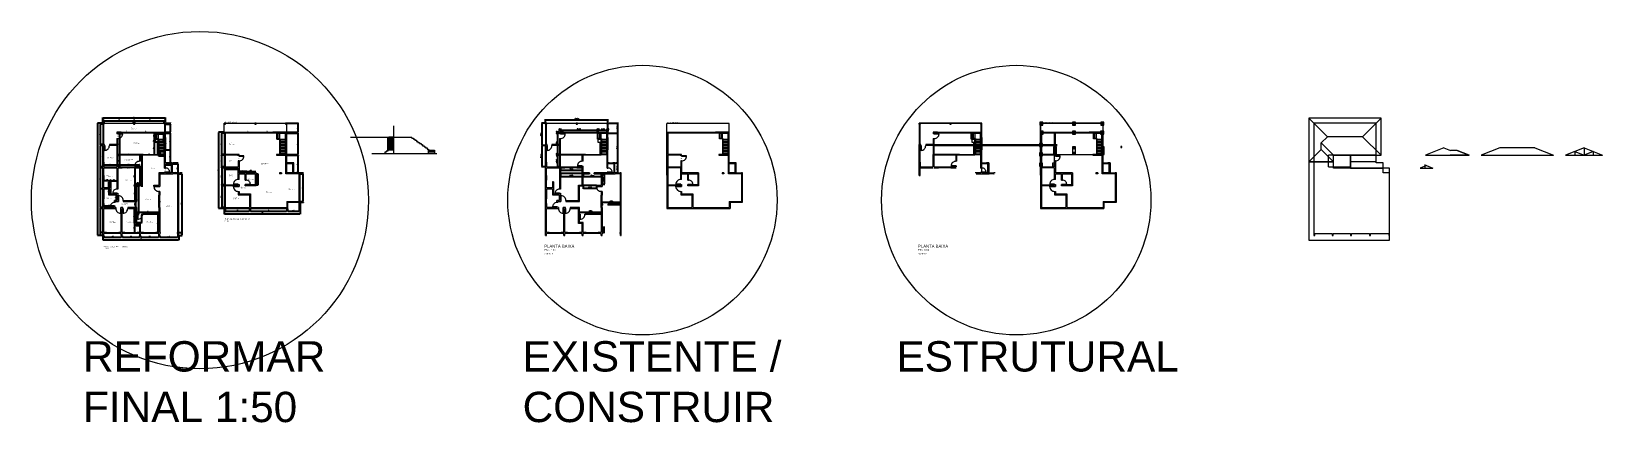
# Model space of a CAD drawing. Header units: millimetres. Extents: x 1206 to 2034, y 106 to 342.
# Drawn here: x 1774.7 to 2033.8, y 106.1 to 170.5 of the extents above; entities that cross this region are included whole.
import ezdxf

# ---------------------------------------------------------------- set-up
doc = ezdxf.new("R2010")
doc.units = ezdxf.units.MM
doc.header["$PDMODE"] = 34
doc.header["$PDSIZE"] = -5
doc.linetypes.add('ACAD_ISO12W100', pattern=[21, 12, -3, 0, -3, 0, -3])
doc.layers.get('0').update_dxf_attribs({"color": 1})
doc.layers.get('DEFPOINTS').update_dxf_attribs({"lineweight": 0})
for name, color, linetype, lineweight in [('AR-ALVENARIA', 7, 'Continuous', 9), ('AR-CARIMBO', 7, 'Continuous', 5), ('AR-COBERTURA', 251, 'Continuous', 9), ('AR-CONSTRUIR', 16, 'Continuous', 9), ('AR-COTA', 1, 'Continuous', 5), ('AR-DEMOLIR', 52, 'Continuous', 9), ('AR-DIVISÓRIA', 7, 'Continuous', 5), ('AR-ESCADA', 252, 'Continuous', 5), ('AR-ESQUADRIA', 4, 'Continuous', 5), ('AR-PENA_010', 10, 'Continuous', 9), ('AR-PILAR', 7, 'Continuous', 13), ('AR-PROJEÇÂO_PAV. SUPERIOR', 30, 'ACAD_ISO12W100', 20), ('AR-TXT', 174, 'Continuous', 0), ('AR-TXT-AMBIENTE', 174, 'Continuous', 0), ('AR-TXT-ESPECIFICAÇÕES', 174, 'Continuous', 0), ('AR-TXT-ÁREA', 7, 'Continuous', 0)]:
    doc.layers.add(name, color=color, linetype=linetype, lineweight=lineweight)
doc.styles.add('1000_TXT 1', font='arial.ttf', dxfattribs={"height": 5})
doc.styles.add('100_COTAS', font='romans.shx', dxfattribs={"height": 0.15})
doc.styles.add('100_TXT 1', font='arial.ttf', dxfattribs={"height": 0.5})
doc.styles.add('100_TXT 2', font='arial.ttf', dxfattribs={"height": 0.25})
doc.styles.add('100_TXT 3', font='arial.ttf', dxfattribs={"height": 0.2})
doc.styles.add('50_COTAS', font='romans.shx', dxfattribs={"height": 0.075})
doc.styles.add('50_TXT 1', font='arial.ttf', dxfattribs={"height": 0.25})
doc.styles.add('50_TXT 2', font='arial.ttf', dxfattribs={"height": 0.125})
doc.styles.add('50_TXT 3', font='arial.ttf', dxfattribs={"height": 0.1})
doc.styles.add('75_TXT 3', font='arial.ttf', dxfattribs={"height": 0.15})
doc.styles.add('ALLEX 1_25', font='arial.ttf', dxfattribs={"height": 0.05})
doc.dimstyles.new('COTA_100', dxfattribs={"dimtxt": 0.16, "dimasz": 0.07, "dimexe": 0.1, "dimexo": 0.1, "dimgap": 0.05, "dimtad": 1, "dimdec": 1, "dimlfac": 100, "dimzin": 0, "dimdsep": 46, "dimtxsty": '100_COTAS', "dimblk1": 'DOT', "dimblk2": 'DOT', "dimsah": 1, "dimcen": 0.09, "dimclrd": 256, "dimclre": 256, "dimclrt": 7, "dimaunit": 1, "dimadec": 0, "dimazin": 0, "dimtfac": 0.05, "dimtdec": 1, "dimtix": 1, "dimtofl": 0, "dimtmove": 2, "dimatfit": 3, "dimldrblk": 'DOT', "dimfxl": 1, "dimtvp": 0.75, "dimtolj": 1, "dimtzin": 0, "dimarcsym": 0})
doc.dimstyles.new('COTA_50', dxfattribs={"dimscale": 500, "dimtxt": 0.16, "dimasz": 8e-05, "dimexe": 0.00015, "dimexo": 0.0002, "dimgap": 7e-05, "dimtad": 1, "dimdec": 1, "dimlfac": 100, "dimzin": 0, "dimdsep": 46, "dimtxsty": '50_COTAS', "dimblk1": 'DOT', "dimblk2": 'DOT', "dimsah": 1, "dimcen": 0.009, "dimclrd": 256, "dimclre": 256, "dimclrt": 7, "dimaunit": 1, "dimadec": 0, "dimazin": 0, "dimtfac": 0.05, "dimtdec": 1, "dimtix": 1, "dimtofl": 0, "dimtmove": 2, "dimatfit": 3, "dimldrblk": 'DOT', "dimfxl": 1, "dimtvp": 0.75, "dimtolj": 1, "dimtzin": 0, "dimarcsym": 0})

msp = doc.modelspace()

# ---------------------------------------------------------------- texts
at = {"layer": 'AR-PROJEÇÂO_PAV. SUPERIOR', "insert": (1806.5538, 155.6433), "char_height": 0.15, "attachment_point": 1, "style": '75_TXT 3'}
msp.add_mtext_dynamic_manual_height_columns('PROJEÇÃO SACADA', width=14.364558, gutter_width=10, heights=[0], dxfattribs=at)
at = {"layer": 'AR-PROJEÇÂO_PAV. SUPERIOR', "color": 8, "char_height": 0.15, "attachment_point": 1, "style": '75_TXT 3'}
for insert in [(1879.5327, 155.5933), (1941.1757, 155.5933)]:
    msp.add_mtext_dynamic_manual_height_columns('PROJEÇÃO SACADA', width=14.364558, gutter_width=10, heights=[0], dxfattribs=dict(at, insert=insert))
at = {"layer": 'AR-TXT', "attachment_point": 1}
for s, insert, char_height, style in [('PLANTA BAIXA SUBSOLO', (1806.4884, 139.7278), 0.25, '50_TXT 1'), ('PLANTA BAIXA TERRÉO', (1786.5956, 135.1572), 0.25, '50_TXT 1'), ('PLANTA BAIXA', (1859.2856, 135.3531), 0.5, '100_TXT 1'), ('PLANTA BAIXA', (1920.9286, 135.3531), 0.5, '100_TXT 1')]:
    msp.add_mtext_dynamic_manual_height_columns(s, width=14.364558, gutter_width=10, heights=[0], dxfattribs=dict(at, insert=insert, char_height=char_height, style=style))
at = {"layer": 'AR-TXT', "char_height": 5, "width": 50.80926, "attachment_point": 1, "style": '1000_TXT 1'}
for s, insert in [('REFORMAR FINAL 1:50', (1783.2275, 119.4682)), ('EXISTENTE / CONSTRUIR', (1855.7243, 119.4682)), ('ESTRUTURAL', (1917.3673, 119.4682))]:
    msp.add_mtext(s, dxfattribs=dict(at, insert=insert))
at = {"layer": 'AR-TXT-AMBIENTE', "attachment_point": 1}
for s, insert, char_height, style in [('SACADA', (1791.0218, 154.6486), 0.1, '50_TXT 3'), ('COZINHA', (1791.595, 152.2048), 0.1, '50_TXT 3'), ('OFURÔ', (1807.3189, 152.1226), 0.1, '50_TXT 3'), ('ÁREA DE SERVIÇO', (1787.1728, 149.8316), 0.1, '50_TXT 3'), ('JARDIM DE INVERNO', (1790.0365, 149.4231), 0.1, '50_TXT 3'), ('COPA', (1794.2626, 148.1128), 0.1, '50_TXT 3'), ('SAUNA', (1807.3189, 149.3304), 0.1, '50_TXT 3'), ('CHURRASQUEIRA', (1812.566, 148.8478), 0.1, '50_TXT 3'), ('BWC', (1787.1367, 146.7885), 0.1, '50_TXT 3'), ('SUÍTE', (1790.2121, 146.2024), 0.1, '50_TXT 3'), ('QUARTO', (1807.3189, 146.8847), 0.1, '50_TXT 3'), ('BWC', (1810.4431, 146.3213), 0.1, '50_TXT 3'), ('BWC', (1787.1367, 143.1218), 0.1, '50_TXT 3'), ('SALA', (1793.3758, 143.0475), 0.1, '50_TXT 3'), ('DESPENSA', (1807.8897, 143.1044), 0.1, '50_TXT 3'), ('CIRCULAÇÃO', (1809.2045, 144.9246), 0.1, '50_TXT 3'), ('SALA', (1813.4071, 144.1596), 0.1, '50_TXT 3'), ('BAR', (1817.1067, 144.6194), 0.1, '50_TXT 3'), ('CIRCULAÇÃO', (1789.6137, 142.2194), 0.1, '50_TXT 3'), ('GARAGEM', (1796.9345, 141.8102), 0.1, '50_TXT 3'), ('QUARTO 1', (1787.6373, 139.2149), 0.1, '50_TXT 3'), ('QUARTO 2', (1790.3631, 139.2149), 0.1, '50_TXT 3'), ('QUARTO 3', (1793.721, 139.2149), 0.1, '50_TXT 3'), ('AMBIENTE', (1859.314, 133.9616), 0.2, '100_TXT 3'), ('AMBIENTE', (1920.957, 133.9616), 0.2, '100_TXT 3')]:
    msp.add_mtext_dynamic_manual_height_columns(s, width=14.364558, gutter_width=10, heights=[0], dxfattribs=dict(at, insert=insert, char_height=char_height, style=style))
at = {"layer": 'AR-TXT-ESPECIFICAÇÕES', "color": 7, "style": 'ALLEX 1_25'}
for s, p in [('P1', (1788.8249, 153.1867)), ('J1', (1790.2955, 153.9801)), ('P5', (1793.432, 153.9976)), ('P5', (1810.382, 153.9976)), ('P5', (1813.432, 153.9976)), ('P1', (1787.0519, 151.7153)), ('J2', (1790.6132, 150.3175)), ('P5', (1793.9803, 150.3175)), ('J1', (1796.8803, 151.9359)), ('J1', (1786.2158, 149.8049)), ('P5', (1790.5958, 147.8314)), ('P3', (1792.5124, 148.6403)), ('P2', (1796.6724, 147.5799)), ('J3', (1797.1632, 148.9175)), ('P5', (1808.7765, 149.4977)), ('J4', (1798.3028, 147.2675)), ('J4', (1818.3028, 147.2725)), ('J1', (1795.9244, 142.3488))]:
    msp.add_text(s, height=0.15, dxfattribs=at).set_placement(p)
at = {"layer": 'AR-TXT-ESPECIFICAÇÕES', "color": 8, "style": 'ALLEX 1_25'}
for p in [(1881.7555, 149.4977), (1943.3985, 149.4977)]:
    msp.add_text('P5', height=0.15, dxfattribs=at).set_placement(p)
at = {"layer": 'AR-TXT-ESPECIFICAÇÕES', "attachment_point": 1}
for s, insert, char_height, style in [('ESC. 1/50', (1806.4884, 139.3487), 0.125, '50_TXT 2'), ('ESC. 1/50', (1786.5956, 134.7781), 0.125, '50_TXT 2'), ('ESC. 1/100', (1859.3276, 134.629), 0.25, '100_TXT 2'), ('ESC. 1/100', (1920.9706, 134.629), 0.25, '100_TXT 2')]:
    msp.add_mtext_dynamic_manual_height_columns(s, width=14.364558, gutter_width=10, heights=[0], dxfattribs=dict(at, insert=insert, char_height=char_height, style=style))
at = {"layer": 'AR-TXT-ÁREA', "char_height": 0.1, "attachment_point": 1}
for s, insert, style in [('ÁREA= 20,03 m²', (1791.0218, 154.4934), '50_TXT 3'), ('ÁREA= 22,23 m²', (1791.595, 152.0496), '50_TXT 3'), ('ÁREA= 8,05 m²', (1807.3189, 151.9674), '50_TXT 3'), ('ÁREA= 7,53 m²', (1787.1728, 149.6764), '50_TXT 3'), ('ÁREA= 6,82m²', (1790.0365, 149.2679), '50_TXT 3'), ('ÁREA= 17,46 m²', (1794.2626, 147.9576), '50_TXT 3'), ('ÁREA= 4,07 m²', (1807.3189, 149.1752), '50_TXT 3'), ('ÁREA= 22,33 m²', (1812.566, 148.6926), '50_TXT 3'), ('ÁREA= 8,00 m²', (1787.1367, 146.6333), '50_TXT 3'), ('ÁREA= 17,93 m²', (1790.2121, 146.0472), '50_TXT 3'), ('ÁREA= 6,13 m²', (1807.3189, 146.7295), '50_TXT 3'), ('ÁREA= 2,77 m²', (1810.4431, 146.1611), '50_TXT 3'), ('ÁREA= 4,98 m²', (1787.1367, 142.9666), '50_TXT 3'), ('ÁREA= 16,74 m²', (1793.3758, 142.8923), '50_TXT 3'), ('ÁREA= 11,49 m²', (1807.8897, 142.9492), '50_TXT 3'), ('ÁREA= 4,46 m²', (1809.2045, 144.7694), '50_TXT 3'), ('ÁREA= 30,72 m²', (1813.4071, 144.0044), '50_TXT 3'), ('ÁREA= 10,01 m²', (1817.1067, 144.4642), '50_TXT 3'), ('ÁREA= 3,58 m²', (1789.6137, 142.0642), '50_TXT 3'), ('DIVISÓRIA EM DRY WALL', (1793.0988, 140.5933), '75_TXT 3'), ('ÁREA= 29,10 m²', (1796.9345, 141.655), '50_TXT 3'), ('ÁREA= 11,50 m²', (1787.6373, 139.0597), '50_TXT 3'), ('ÁREA= 10,00 m²', (1790.3631, 139.0597), '50_TXT 3'), ('ÁREA= 9,81 m²', (1793.721, 139.0597), '50_TXT 3')]:
    msp.add_mtext_dynamic_manual_height_columns(s, width=14.364558, gutter_width=10, heights=[0], dxfattribs=dict(at, insert=insert, style=style))

# ---------------------------------------------------------------- blocks, each defined once
blk = doc.blocks.new('_DOT')
at = {"color": 0, "linetype": 'ByBlock'}
blk.add_line((-0.5, 0), (-1, 0), dxfattribs=at)
at = {"color": 0, "linetype": 'ByBlock', "const_width": 0.5}
blk.add_lwpolyline([(-0.25, 0, 1), (0.25, 0, 1)], format="xyb", close=True, dxfattribs=at)
blk = doc.blocks.new('*D167')
at = {"layer": 'AR-COTA', "lineweight": -2, "transparency": 16777216}
for p, q in [((1859.55, 151.7), (1858.82, 151.7)), ((1858.92, 148.27), (1858.92, 151.63)), ((1859.55, 148.2), (1858.82, 148.2))]:
    blk.add_line(p, q, dxfattribs=at)
at = {"layer": 'DEFPOINTS', "color": 0, "transparency": 16777216}
for p in [(1858.92, 151.7), (1859.65, 151.7), (1859.65, 148.2)]:
    blk.add_point(p, dxfattribs=at)
at = {"layer": 'AR-COTA', "lineweight": -2, "transparency": 16777216, "xscale": 0.07, "yscale": 0.07, "zscale": 0.07}
for p, rotation in [((1858.92, 151.7), 90), ((1858.92, 148.2), 270)]:
    blk.add_blockref('_DOT', p, dxfattribs=dict(at, rotation=rotation))
at = {"layer": 'AR-COTA', "color": 7, "transparency": 16777216, "insert": (1858.8, 149.95), "char_height": 0.15, "attachment_point": 5, "rotation": 90, "style": '100_COTAS'}
blk.add_mtext('\\A1;350.0', dxfattribs=at)
blk = doc.blocks.new('*D168')
at = {"layer": 'AR-COTA', "lineweight": -2, "transparency": 16777216}
for p, q in [((1859.6, 155.4), (1858.82, 155.4)), ((1858.92, 151.77), (1858.92, 155.33)), ((1859.55, 151.7), (1858.82, 151.7))]:
    blk.add_line(p, q, dxfattribs=at)
at = {"layer": 'DEFPOINTS', "color": 0, "transparency": 16777216}
for p in [(1858.92, 155.4), (1859.7, 155.4), (1859.65, 151.7)]:
    blk.add_point(p, dxfattribs=at)
at = {"layer": 'AR-COTA', "lineweight": -2, "transparency": 16777216, "xscale": 0.07, "yscale": 0.07, "zscale": 0.07}
for p, rotation in [((1858.92, 155.4), 90), ((1858.92, 151.7), 270)]:
    blk.add_blockref('_DOT', p, dxfattribs=dict(at, rotation=rotation))
at = {"layer": 'AR-COTA', "color": 7, "transparency": 16777216, "insert": (1858.8, 153.55), "char_height": 0.15, "attachment_point": 5, "rotation": 90, "style": '100_COTAS'}
blk.add_mtext('\\A1;369.5', dxfattribs=at)
blk = doc.blocks.new('*D169')
at = {"layer": 'AR-COTA', "lineweight": -2, "transparency": 16777216}
for p, q in [((1871.05, 148.85), (1871.55, 148.85)), ((1871.45, 147.27), (1871.45, 148.78)), ((1871.05, 147.2), (1871.55, 147.2))]:
    blk.add_line(p, q, dxfattribs=at)
at = {"layer": 'DEFPOINTS', "color": 0, "transparency": 16777216}
for p in [(1870.95, 148.85), (1871.45, 148.85), (1870.95, 147.2)]:
    blk.add_point(p, dxfattribs=at)
at = {"layer": 'AR-COTA', "lineweight": -2, "transparency": 16777216, "xscale": 0.07, "yscale": 0.07, "zscale": 0.07}
for p, rotation in [((1871.45, 148.85), 90), ((1871.45, 147.2), 270)]:
    blk.add_blockref('_DOT', p, dxfattribs=dict(at, rotation=rotation))
at = {"layer": 'AR-COTA', "color": 7, "transparency": 16777216, "insert": (1871.33, 148.02), "char_height": 0.15, "attachment_point": 5, "rotation": 90, "style": '100_COTAS'}
blk.add_mtext('\\A1;165.0', dxfattribs=at)
blk = doc.blocks.new('*D170')
at = {"layer": 'AR-COTA', "lineweight": -2, "transparency": 16777216}
for p, q in [((1869.75, 153.75), (1871.55, 153.75)), ((1871.45, 148.92), (1871.45, 153.68)), ((1871.05, 148.85), (1871.55, 148.85))]:
    blk.add_line(p, q, dxfattribs=at)
at = {"layer": 'DEFPOINTS', "color": 0, "transparency": 16777216}
for p in [(1869.65, 153.75), (1871.45, 153.75), (1870.95, 148.85)]:
    blk.add_point(p, dxfattribs=at)
at = {"layer": 'AR-COTA', "lineweight": -2, "transparency": 16777216, "xscale": 0.07, "yscale": 0.07, "zscale": 0.07}
for p, rotation in [((1871.45, 153.75), 90), ((1871.45, 148.85), 270)]:
    blk.add_blockref('_DOT', p, dxfattribs=dict(at, rotation=rotation))
at = {"layer": 'AR-COTA', "color": 7, "transparency": 16777216, "insert": (1871.33, 151.3), "char_height": 0.15, "attachment_point": 5, "rotation": 90, "style": '100_COTAS'}
blk.add_mtext('\\A1;490.0', dxfattribs=at)
blk = doc.blocks.new('*D171')
at = {"layer": 'AR-COTA', "lineweight": -2, "transparency": 16777216}
for p, q in [((1869.75, 153.75), (1871.55, 153.75)), ((1869.9, 155.4), (1871.55, 155.4)), ((1871.45, 153.82), (1871.45, 155.33))]:
    blk.add_line(p, q, dxfattribs=at)
at = {"layer": 'DEFPOINTS', "color": 0, "transparency": 16777216}
for p in [(1869.65, 153.75), (1869.8, 155.4), (1871.45, 155.4)]:
    blk.add_point(p, dxfattribs=at)
at = {"layer": 'AR-COTA', "lineweight": -2, "transparency": 16777216, "xscale": 0.07, "yscale": 0.07, "zscale": 0.07}
for p, rotation in [((1871.45, 155.4), 90), ((1871.45, 153.75), 270)]:
    blk.add_blockref('_DOT', p, dxfattribs=dict(at, rotation=rotation))
at = {"layer": 'AR-COTA', "color": 7, "transparency": 16777216, "insert": (1871.33, 154.57), "char_height": 0.15, "attachment_point": 5, "rotation": 90, "style": '100_COTAS'}
blk.add_mtext('\\A1;165.0', dxfattribs=at)
blk = doc.blocks.new('*D172')
at = {"layer": 'AR-COTA', "lineweight": -2, "transparency": 16777216}
for p, q in [((1859.5, 155.5), (1859.5, 156.04)), ((1859.57, 155.94), (1869.73, 155.94)), ((1869.8, 155.5), (1869.8, 156.04))]:
    blk.add_line(p, q, dxfattribs=at)
at = {"layer": 'DEFPOINTS', "color": 0, "transparency": 16777216}
for p in [(1869.8, 155.94), (1859.5, 155.4), (1869.8, 155.4)]:
    blk.add_point(p, dxfattribs=at)
at = {"layer": 'AR-COTA', "lineweight": -2, "transparency": 16777216, "xscale": 0.07, "yscale": 0.07, "zscale": 0.07, "rotation": 180}
blk.add_blockref('_DOT', (1859.5, 155.94), dxfattribs=at)
at = {"layer": 'AR-COTA', "lineweight": -2, "transparency": 16777216, "xscale": 0.07, "yscale": 0.07, "zscale": 0.07}
blk.add_blockref('_DOT', (1869.8, 155.94), dxfattribs=at)
at = {"layer": 'AR-COTA', "color": 7, "transparency": 16777216, "insert": (1864.65, 156.06), "char_height": 0.15, "attachment_point": 5, "style": '100_COTAS'}
blk.add_mtext('\\A1;1030.0', dxfattribs=at)
blk = doc.blocks.new('*D173')
at = {"layer": 'AR-COTA', "lineweight": -2, "transparency": 16777216}
for p, q in [((1861.95, 153.85), (1861.95, 154.35)), ((1862.02, 154.25), (1867.98, 154.25)), ((1868.05, 153.85), (1868.05, 154.35))]:
    blk.add_line(p, q, dxfattribs=at)
at = {"layer": 'DEFPOINTS', "color": 0, "transparency": 16777216}
for p in [(1861.95, 153.75), (1868.05, 154.25), (1868.05, 153.75)]:
    blk.add_point(p, dxfattribs=at)
at = {"layer": 'AR-COTA', "lineweight": -2, "transparency": 16777216, "xscale": 0.07, "yscale": 0.07, "zscale": 0.07, "rotation": 180}
blk.add_blockref('_DOT', (1861.95, 154.25), dxfattribs=at)
at = {"layer": 'AR-COTA', "lineweight": -2, "transparency": 16777216, "xscale": 0.07, "yscale": 0.07, "zscale": 0.07}
blk.add_blockref('_DOT', (1868.05, 154.25), dxfattribs=at)
at = {"layer": 'AR-COTA', "color": 7, "transparency": 16777216, "insert": (1865, 154.38), "char_height": 0.15, "attachment_point": 5, "style": '100_COTAS'}
blk.add_mtext('\\A1;610.0', dxfattribs=at)
blk = doc.blocks.new('*D174')
at = {"layer": 'AR-COTA', "lineweight": -2, "transparency": 16777216}
for p, q in [((1867.98, 154.25), (1867.91, 154.25)), ((1868.05, 153.85), (1868.05, 154.35)), ((1868.2, 153.85), (1868.2, 154.35)), ((1868.27, 154.25), (1868.34, 154.25))]:
    blk.add_line(p, q, dxfattribs=at)
at = {"layer": 'DEFPOINTS', "color": 0, "transparency": 16777216}
for p in [(1868.05, 153.75), (1868.2, 154.25), (1868.2, 153.75)]:
    blk.add_point(p, dxfattribs=at)
at = {"layer": 'AR-COTA', "lineweight": -2, "transparency": 16777216, "xscale": 0.07, "yscale": 0.07, "zscale": 0.07}
blk.add_blockref('_DOT', (1868.05, 154.25), dxfattribs=at)
at = {"layer": 'AR-COTA', "lineweight": -2, "transparency": 16777216, "xscale": 0.07, "yscale": 0.07, "zscale": 0.07, "rotation": 180}
blk.add_blockref('_DOT', (1868.2, 154.25), dxfattribs=at)
at = {"layer": 'AR-COTA', "color": 7, "transparency": 16777216, "insert": (1868.13, 154.38), "char_height": 0.15, "attachment_point": 5, "style": '100_COTAS'}
blk.add_mtext('\\A1;15.0', dxfattribs=at)
blk = doc.blocks.new('*D175')
at = {"layer": 'AR-COTA', "lineweight": -2, "transparency": 16777216}
for p, q in [((1868.2, 153.85), (1868.2, 154.35)), ((1868.27, 154.25), (1869.58, 154.25)), ((1869.65, 153.85), (1869.65, 154.35))]:
    blk.add_line(p, q, dxfattribs=at)
at = {"layer": 'DEFPOINTS', "color": 0, "transparency": 16777216}
for p in [(1868.2, 153.75), (1869.65, 154.25), (1869.65, 153.75)]:
    blk.add_point(p, dxfattribs=at)
at = {"layer": 'AR-COTA', "lineweight": -2, "transparency": 16777216, "xscale": 0.07, "yscale": 0.07, "zscale": 0.07, "rotation": 180}
blk.add_blockref('_DOT', (1868.2, 154.25), dxfattribs=at)
at = {"layer": 'AR-COTA', "lineweight": -2, "transparency": 16777216, "xscale": 0.07, "yscale": 0.07, "zscale": 0.07}
blk.add_blockref('_DOT', (1869.65, 154.25), dxfattribs=at)
at = {"layer": 'AR-COTA', "color": 7, "transparency": 16777216, "insert": (1868.93, 154.38), "char_height": 0.15, "attachment_point": 5, "style": '100_COTAS'}
blk.add_mtext('\\A1;145.0', dxfattribs=at)
blk = doc.blocks.new('*D176')
at = {"layer": 'AR-COTA', "lineweight": -2, "transparency": 16777216}
for p, q in [((1869.58, 154.25), (1869.51, 154.25)), ((1869.65, 153.85), (1869.65, 154.35)), ((1869.8, 153.85), (1869.8, 154.35)), ((1869.87, 154.25), (1869.94, 154.25))]:
    blk.add_line(p, q, dxfattribs=at)
at = {"layer": 'DEFPOINTS', "color": 0, "transparency": 16777216}
for p in [(1869.65, 153.75), (1869.8, 154.25), (1869.8, 153.75)]:
    blk.add_point(p, dxfattribs=at)
at = {"layer": 'AR-COTA', "lineweight": -2, "transparency": 16777216, "xscale": 0.07, "yscale": 0.07, "zscale": 0.07}
blk.add_blockref('_DOT', (1869.65, 154.25), dxfattribs=at)
at = {"layer": 'AR-COTA', "lineweight": -2, "transparency": 16777216, "xscale": 0.07, "yscale": 0.07, "zscale": 0.07, "rotation": 180}
blk.add_blockref('_DOT', (1869.8, 154.25), dxfattribs=at)
at = {"layer": 'AR-COTA', "color": 7, "transparency": 16777216, "insert": (1869.73, 154.38), "char_height": 0.15, "attachment_point": 5, "style": '100_COTAS'}
blk.add_mtext('\\A1;15.0', dxfattribs=at)
blk = doc.blocks.new('*D177')
at = {"layer": 'AR-COTA', "lineweight": -2, "transparency": 16777216}
for p, q in [((1861.73, 154.25), (1861.66, 154.25)), ((1861.8, 154), (1861.8, 154.35)), ((1861.95, 153.85), (1861.95, 154.35)), ((1862.02, 154.25), (1862.09, 154.25))]:
    blk.add_line(p, q, dxfattribs=at)
at = {"layer": 'DEFPOINTS', "color": 0, "transparency": 16777216}
for p in [(1861.8, 154.25), (1861.8, 153.9), (1861.95, 153.75)]:
    blk.add_point(p, dxfattribs=at)
at = {"layer": 'AR-COTA', "lineweight": -2, "transparency": 16777216, "xscale": 0.07, "yscale": 0.07, "zscale": 0.07}
blk.add_blockref('_DOT', (1861.8, 154.25), dxfattribs=at)
at = {"layer": 'AR-COTA', "lineweight": -2, "transparency": 16777216, "xscale": 0.07, "yscale": 0.07, "zscale": 0.07, "rotation": 180}
blk.add_blockref('_DOT', (1861.95, 154.25), dxfattribs=at)
at = {"layer": 'AR-COTA', "color": 7, "transparency": 16777216, "insert": (1861.88, 154.38), "char_height": 0.15, "attachment_point": 5, "style": '100_COTAS'}
blk.add_mtext('\\A1;15.0', dxfattribs=at)
blk = doc.blocks.new('*D178')
at = {"layer": 'AR-COTA', "lineweight": -2, "transparency": 16777216}
for p, q in [((1861.7, 153.9), (1861.37, 153.9)), ((1861.85, 153.75), (1861.37, 153.75)), ((1861.47, 153.97), (1861.47, 154.04)), ((1861.47, 153.68), (1861.47, 153.61))]:
    blk.add_line(p, q, dxfattribs=at)
at = {"layer": 'DEFPOINTS', "color": 0, "transparency": 16777216}
for p in [(1861.47, 153.75), (1861.8, 153.9), (1861.95, 153.75)]:
    blk.add_point(p, dxfattribs=at)
at = {"layer": 'AR-COTA', "lineweight": -2, "transparency": 16777216, "xscale": 0.07, "yscale": 0.07, "zscale": 0.07}
for p, rotation in [((1861.47, 153.9), 270), ((1861.47, 153.75), 90)]:
    blk.add_blockref('_DOT', p, dxfattribs=dict(at, rotation=rotation))
at = {"layer": 'AR-COTA', "color": 7, "transparency": 16777216, "insert": (1861.35, 153.82), "char_height": 0.15, "attachment_point": 5, "rotation": 90, "style": '100_COTAS'}
blk.add_mtext('\\A1;15.0', dxfattribs=at)
blk = doc.blocks.new('*D179')
at = {"layer": 'AR-COTA', "lineweight": -2, "transparency": 16777216}
for p, q in [((1861.85, 153.75), (1861.37, 153.75)), ((1861.47, 153.68), (1861.47, 150.32)), ((1861.85, 150.25), (1861.37, 150.25))]:
    blk.add_line(p, q, dxfattribs=at)
at = {"layer": 'DEFPOINTS', "color": 0, "transparency": 16777216}
for p in [(1861.95, 153.75), (1861.47, 150.25), (1861.95, 150.25)]:
    blk.add_point(p, dxfattribs=at)
at = {"layer": 'AR-COTA', "lineweight": -2, "transparency": 16777216, "xscale": 0.07, "yscale": 0.07, "zscale": 0.07}
for p, rotation in [((1861.47, 153.75), 90), ((1861.47, 150.25), 270)]:
    blk.add_blockref('_DOT', p, dxfattribs=dict(at, rotation=rotation))
at = {"layer": 'AR-COTA', "color": 7, "transparency": 16777216, "insert": (1861.35, 152), "char_height": 0.15, "attachment_point": 5, "rotation": 90, "style": '100_COTAS'}
blk.add_mtext('\\A1;350.0', dxfattribs=at)
blk = doc.blocks.new('*D180')
at = {"layer": 'AR-COTA', "lineweight": -2, "transparency": 16777216}
for p, q in [((1861.85, 150.1), (1861.37, 150.1)), ((1861.85, 148.2), (1861.37, 148.2)), ((1861.47, 150.03), (1861.47, 148.27))]:
    blk.add_line(p, q, dxfattribs=at)
at = {"layer": 'DEFPOINTS', "color": 0, "transparency": 16777216}
for p in [(1861.47, 148.2), (1861.95, 150.1), (1861.95, 148.2)]:
    blk.add_point(p, dxfattribs=at)
at = {"layer": 'AR-COTA', "lineweight": -2, "transparency": 16777216, "xscale": 0.07, "yscale": 0.07, "zscale": 0.07}
for p, rotation in [((1861.47, 150.1), 90), ((1861.47, 148.2), 270)]:
    blk.add_blockref('_DOT', p, dxfattribs=dict(at, rotation=rotation))
at = {"layer": 'AR-COTA', "color": 7, "transparency": 16777216, "insert": (1861.35, 149.15), "char_height": 0.15, "attachment_point": 5, "rotation": 90, "style": '100_COTAS'}
blk.add_mtext('\\A1;189.5', dxfattribs=at)
blk = doc.blocks.new('*D181')
at = {"layer": 'AR-COTA', "lineweight": -2, "transparency": 16777216}
for p, q in [((1861.47, 150.32), (1861.47, 150.39)), ((1861.85, 150.25), (1861.37, 150.25)), ((1861.85, 150.1), (1861.37, 150.1)), ((1861.47, 150.03), (1861.47, 149.96))]:
    blk.add_line(p, q, dxfattribs=at)
at = {"layer": 'DEFPOINTS', "color": 0, "transparency": 16777216}
for p in [(1861.47, 150.1), (1861.95, 150.25), (1861.95, 150.1)]:
    blk.add_point(p, dxfattribs=at)
at = {"layer": 'AR-COTA', "lineweight": -2, "transparency": 16777216, "xscale": 0.07, "yscale": 0.07, "zscale": 0.07}
for p, rotation in [((1861.47, 150.25), 270), ((1861.47, 150.1), 90)]:
    blk.add_blockref('_DOT', p, dxfattribs=dict(at, rotation=rotation))
at = {"layer": 'AR-COTA', "color": 7, "transparency": 16777216, "insert": (1861.35, 150.17), "char_height": 0.15, "attachment_point": 5, "rotation": 90, "style": '100_COTAS'}
blk.add_mtext('\\A1;15.0', dxfattribs=at)
blk = doc.blocks.new('*D182')
at = {"layer": 'AR-COTA', "lineweight": -2, "transparency": 16777216}
for p, q in [((1861.95, 147.95), (1861.95, 147.55)), ((1865.55, 147.95), (1865.55, 147.55)), ((1862.02, 147.65), (1865.48, 147.65))]:
    blk.add_line(p, q, dxfattribs=at)
at = {"layer": 'DEFPOINTS', "color": 0, "transparency": 16777216}
for p in [(1861.95, 148.05), (1865.55, 148.05), (1865.55, 147.65)]:
    blk.add_point(p, dxfattribs=at)
at = {"layer": 'AR-COTA', "lineweight": -2, "transparency": 16777216, "xscale": 0.07, "yscale": 0.07, "zscale": 0.07, "rotation": 180}
blk.add_blockref('_DOT', (1861.95, 147.65), dxfattribs=at)
at = {"layer": 'AR-COTA', "lineweight": -2, "transparency": 16777216, "xscale": 0.07, "yscale": 0.07, "zscale": 0.07}
blk.add_blockref('_DOT', (1865.55, 147.65), dxfattribs=at)
at = {"layer": 'AR-COTA', "color": 7, "transparency": 16777216, "insert": (1863.75, 147.78), "char_height": 0.15, "attachment_point": 5, "style": '100_COTAS'}
blk.add_mtext('\\A1;360.0', dxfattribs=at)
blk = doc.blocks.new('*D183')
at = {"layer": 'AR-COTA', "lineweight": -2, "transparency": 16777216}
for p, q in [((1868.95, 146.92), (1869.29, 146.92)), ((1868.95, 145.32), (1869.29, 145.32)), ((1869.19, 146.85), (1869.19, 145.39))]:
    blk.add_line(p, q, dxfattribs=at)
at = {"layer": 'DEFPOINTS', "color": 0, "transparency": 16777216}
for p in [(1868.85, 146.92), (1868.85, 145.32), (1869.19, 145.32)]:
    blk.add_point(p, dxfattribs=at)
at = {"layer": 'AR-COTA', "lineweight": -2, "transparency": 16777216, "xscale": 0.07, "yscale": 0.07, "zscale": 0.07}
for p, rotation in [((1869.19, 146.92), 90), ((1869.19, 145.32), 270)]:
    blk.add_blockref('_DOT', p, dxfattribs=dict(at, rotation=rotation))
at = {"layer": 'AR-COTA', "color": 7, "transparency": 16777216, "insert": (1869.07, 146.12), "char_height": 0.15, "attachment_point": 5, "rotation": 90, "style": '100_COTAS'}
blk.add_mtext('\\A1;160.0', dxfattribs=at)
blk = doc.blocks.new('*D184')
at = {"layer": 'AR-COTA', "lineweight": -2, "transparency": 16777216}
for p, q in [((1868.95, 138.25), (1869.29, 138.25)), ((1868.95, 137.45), (1869.29, 137.45)), ((1869.19, 137.52), (1869.19, 138.18))]:
    blk.add_line(p, q, dxfattribs=at)
at = {"layer": 'DEFPOINTS', "color": 0, "transparency": 16777216}
for p in [(1868.85, 138.25), (1868.85, 137.45), (1869.19, 138.25)]:
    blk.add_point(p, dxfattribs=at)
at = {"layer": 'AR-COTA', "lineweight": -2, "transparency": 16777216, "xscale": 0.07, "yscale": 0.07, "zscale": 0.07}
for p, rotation in [((1869.19, 138.25), 90), ((1869.19, 137.45), 270)]:
    blk.add_blockref('_DOT', p, dxfattribs=dict(at, rotation=rotation))
at = {"layer": 'AR-COTA', "color": 7, "transparency": 16777216, "insert": (1869.07, 137.85), "char_height": 0.15, "attachment_point": 5, "rotation": 90, "style": '100_COTAS'}
blk.add_mtext('\\A1;80.0', dxfattribs=at)
blk = doc.blocks.new('*D185')
at = {"layer": 'AR-COTA', "lineweight": -2, "transparency": 16777216}
for p, q in [((1865.1, 140.5), (1865.1, 140.83)), ((1865.17, 140.73), (1868.63, 140.73)), ((1868.7, 140.5), (1868.7, 140.83))]:
    blk.add_line(p, q, dxfattribs=at)
at = {"layer": 'DEFPOINTS', "color": 0, "transparency": 16777216}
for p in [(1865.1, 140.4), (1868.7, 140.73), (1868.7, 140.4)]:
    blk.add_point(p, dxfattribs=at)
at = {"layer": 'AR-COTA', "lineweight": -2, "transparency": 16777216, "xscale": 0.07, "yscale": 0.07, "zscale": 0.07, "rotation": 180}
blk.add_blockref('_DOT', (1865.1, 140.73), dxfattribs=at)
at = {"layer": 'AR-COTA', "lineweight": -2, "transparency": 16777216, "xscale": 0.07, "yscale": 0.07, "zscale": 0.07}
blk.add_blockref('_DOT', (1868.7, 140.73), dxfattribs=at)
at = {"layer": 'AR-COTA', "color": 7, "transparency": 16777216, "insert": (1866.9, 140.85), "char_height": 0.15, "attachment_point": 5, "style": '100_COTAS'}
blk.add_mtext('\\A1;360.0', dxfattribs=at)
blk = doc.blocks.new('*D186')
at = {"layer": 'AR-COTA', "lineweight": -2, "transparency": 16777216}
for p, q in [((1865.7, 147.1), (1865.7, 146.5)), ((1865.77, 146.6), (1868.63, 146.6)), ((1868.7, 147.1), (1868.7, 146.5))]:
    blk.add_line(p, q, dxfattribs=at)
at = {"layer": 'DEFPOINTS', "color": 0, "transparency": 16777216}
for p in [(1865.7, 147.2), (1868.7, 147.2), (1868.7, 146.6)]:
    blk.add_point(p, dxfattribs=at)
at = {"layer": 'AR-COTA', "lineweight": -2, "transparency": 16777216, "xscale": 0.07, "yscale": 0.07, "zscale": 0.07, "rotation": 180}
blk.add_blockref('_DOT', (1865.7, 146.6), dxfattribs=at)
at = {"layer": 'AR-COTA', "lineweight": -2, "transparency": 16777216, "xscale": 0.07, "yscale": 0.07, "zscale": 0.07}
blk.add_blockref('_DOT', (1868.7, 146.6), dxfattribs=at)
at = {"layer": 'AR-COTA', "color": 7, "transparency": 16777216, "insert": (1867.2, 146.72), "char_height": 0.15, "attachment_point": 5, "style": '100_COTAS'}
blk.add_mtext('\\A1;300.0', dxfattribs=at)
blk = doc.blocks.new('*D187')
at = {"layer": 'AR-COTA', "lineweight": -2, "transparency": 16777216}
for p, q in [((1861.95, 146.95), (1861.95, 146.5)), ((1862.02, 146.6), (1865.48, 146.6)), ((1865.55, 146.95), (1865.55, 146.5))]:
    blk.add_line(p, q, dxfattribs=at)
at = {"layer": 'DEFPOINTS', "color": 0, "transparency": 16777216}
for p in [(1861.95, 147.05), (1865.55, 147.05), (1865.55, 146.6)]:
    blk.add_point(p, dxfattribs=at)
at = {"layer": 'AR-COTA', "lineweight": -2, "transparency": 16777216, "xscale": 0.07, "yscale": 0.07, "zscale": 0.07, "rotation": 180}
blk.add_blockref('_DOT', (1861.95, 146.6), dxfattribs=at)
at = {"layer": 'AR-COTA', "lineweight": -2, "transparency": 16777216, "xscale": 0.07, "yscale": 0.07, "zscale": 0.07}
blk.add_blockref('_DOT', (1865.55, 146.6), dxfattribs=at)
at = {"layer": 'AR-COTA', "color": 7, "transparency": 16777216, "insert": (1863.75, 146.72), "char_height": 0.15, "attachment_point": 5, "style": '100_COTAS'}
blk.add_mtext('\\A1;360.0', dxfattribs=at)
blk = doc.blocks.new('*D188')
at = {"layer": 'AR-COTA', "lineweight": -2, "transparency": 16777216}
for p, q in [((1865.7, 144.95), (1865.7, 144.56)), ((1865.77, 144.66), (1867.83, 144.66)), ((1867.9, 144.95), (1867.9, 144.56))]:
    blk.add_line(p, q, dxfattribs=at)
at = {"layer": 'DEFPOINTS', "color": 0, "transparency": 16777216}
for p in [(1865.7, 145.05), (1867.9, 145.05), (1867.9, 144.66)]:
    blk.add_point(p, dxfattribs=at)
at = {"layer": 'AR-COTA', "lineweight": -2, "transparency": 16777216, "xscale": 0.07, "yscale": 0.07, "zscale": 0.07, "rotation": 180}
blk.add_blockref('_DOT', (1865.7, 144.66), dxfattribs=at)
at = {"layer": 'AR-COTA', "lineweight": -2, "transparency": 16777216, "xscale": 0.07, "yscale": 0.07, "zscale": 0.07}
blk.add_blockref('_DOT', (1867.9, 144.66), dxfattribs=at)
at = {"layer": 'AR-COTA', "color": 7, "transparency": 16777216, "insert": (1866.8, 144.79), "char_height": 0.15, "attachment_point": 5, "style": '100_COTAS'}
blk.add_mtext('\\A1;220.0', dxfattribs=at)
blk = doc.blocks.new('*D189')
at = {"layer": 'AR-COTA', "lineweight": -2, "transparency": 16777216}
for p, q in [((1868.85, 142.15), (1868.85, 142.45)), ((1868.92, 142.35), (1871.78, 142.35)), ((1871.85, 142.15), (1871.85, 142.45))]:
    blk.add_line(p, q, dxfattribs=at)
at = {"layer": 'DEFPOINTS', "color": 0, "transparency": 16777216}
for p in [(1868.85, 142.05), (1871.85, 142.35), (1871.85, 142.05)]:
    blk.add_point(p, dxfattribs=at)
at = {"layer": 'AR-COTA', "lineweight": -2, "transparency": 16777216, "xscale": 0.07, "yscale": 0.07, "zscale": 0.07, "rotation": 180}
blk.add_blockref('_DOT', (1868.85, 142.35), dxfattribs=at)
at = {"layer": 'AR-COTA', "lineweight": -2, "transparency": 16777216, "xscale": 0.07, "yscale": 0.07, "zscale": 0.07}
blk.add_blockref('_DOT', (1871.85, 142.35), dxfattribs=at)
at = {"layer": 'AR-COTA', "color": 7, "transparency": 16777216, "insert": (1870.35, 142.48), "char_height": 0.15, "attachment_point": 5, "style": '100_COTAS'}
blk.add_mtext('\\A1;300.0', dxfattribs=at)
blk = doc.blocks.new('*D190')
at = {"layer": 'AR-COTA', "lineweight": -2, "transparency": 16777216}
for p, q in [((1786.48, 136.61), (1786.44, 136.61)), ((1786.52, 136.8), (1786.52, 136.53)), ((1786.67, 136.8), (1786.67, 136.53)), ((1786.71, 136.61), (1786.75, 136.61))]:
    blk.add_line(p, q, dxfattribs=at)
at = {"layer": 'DEFPOINTS', "color": 0, "transparency": 16777216}
for p in [(1786.52, 136.9), (1786.67, 136.9), (1786.67, 136.61)]:
    blk.add_point(p, dxfattribs=at)
at = {"layer": 'AR-COTA', "lineweight": -2, "transparency": 16777216, "xscale": 0.04, "yscale": 0.04, "zscale": 0.04}
blk.add_blockref('_DOT', (1786.52, 136.61), dxfattribs=at)
at = {"layer": 'AR-COTA', "lineweight": -2, "transparency": 16777216, "xscale": 0.04, "yscale": 0.04, "zscale": 0.04, "rotation": 180}
blk.add_blockref('_DOT', (1786.67, 136.61), dxfattribs=at)
at = {"layer": 'AR-COTA', "color": 7, "transparency": 16777216, "insert": (1786.6, 136.68), "char_height": 0.075, "attachment_point": 5, "style": '50_COTAS'}
blk.add_mtext('\\A1;15.0', dxfattribs=at)
blk = doc.blocks.new('*D191')
at = {"layer": 'AR-COTA', "lineweight": -2, "transparency": 16777216}
for p, q in [((1786.67, 136.8), (1786.67, 136.53)), ((1786.71, 136.61), (1789.51, 136.61)), ((1789.55, 136.8), (1789.55, 136.53))]:
    blk.add_line(p, q, dxfattribs=at)
at = {"layer": 'DEFPOINTS', "color": 0, "transparency": 16777216}
for p in [(1786.67, 136.9), (1789.55, 136.9), (1789.55, 136.61)]:
    blk.add_point(p, dxfattribs=at)
at = {"layer": 'AR-COTA', "lineweight": -2, "transparency": 16777216, "xscale": 0.04, "yscale": 0.04, "zscale": 0.04, "rotation": 180}
blk.add_blockref('_DOT', (1786.67, 136.61), dxfattribs=at)
at = {"layer": 'AR-COTA', "lineweight": -2, "transparency": 16777216, "xscale": 0.04, "yscale": 0.04, "zscale": 0.04}
blk.add_blockref('_DOT', (1789.55, 136.61), dxfattribs=at)
at = {"layer": 'AR-COTA', "color": 7, "transparency": 16777216, "insert": (1788.11, 136.68), "char_height": 0.075, "attachment_point": 5, "style": '50_COTAS'}
blk.add_mtext('\\A1;287.5', dxfattribs=at)
blk = doc.blocks.new('*D192')
at = {"layer": 'AR-COTA', "lineweight": -2, "transparency": 16777216}
for p, q in [((1789.51, 136.61), (1789.47, 136.61)), ((1789.55, 136.8), (1789.55, 136.53)), ((1789.7, 136.8), (1789.7, 136.53)), ((1789.74, 136.61), (1789.78, 136.61))]:
    blk.add_line(p, q, dxfattribs=at)
at = {"layer": 'DEFPOINTS', "color": 0, "transparency": 16777216}
for p in [(1789.55, 136.9), (1789.7, 136.9), (1789.7, 136.61)]:
    blk.add_point(p, dxfattribs=at)
at = {"layer": 'AR-COTA', "lineweight": -2, "transparency": 16777216, "xscale": 0.04, "yscale": 0.04, "zscale": 0.04}
blk.add_blockref('_DOT', (1789.55, 136.61), dxfattribs=at)
at = {"layer": 'AR-COTA', "lineweight": -2, "transparency": 16777216, "xscale": 0.04, "yscale": 0.04, "zscale": 0.04, "rotation": 180}
blk.add_blockref('_DOT', (1789.7, 136.61), dxfattribs=at)
at = {"layer": 'AR-COTA', "color": 7, "transparency": 16777216, "insert": (1789.62, 136.68), "char_height": 0.075, "attachment_point": 5, "style": '50_COTAS'}
blk.add_mtext('\\A1;15.0', dxfattribs=at)
blk = doc.blocks.new('*D193')
at = {"layer": 'AR-COTA', "lineweight": -2, "transparency": 16777216}
for p, q in [((1789.7, 136.8), (1789.7, 136.53)), ((1789.74, 136.61), (1792.53, 136.61)), ((1792.57, 136.8), (1792.57, 136.53))]:
    blk.add_line(p, q, dxfattribs=at)
at = {"layer": 'DEFPOINTS', "color": 0, "transparency": 16777216}
for p in [(1789.7, 136.9), (1792.57, 136.9), (1792.57, 136.61)]:
    blk.add_point(p, dxfattribs=at)
at = {"layer": 'AR-COTA', "lineweight": -2, "transparency": 16777216, "xscale": 0.04, "yscale": 0.04, "zscale": 0.04, "rotation": 180}
blk.add_blockref('_DOT', (1789.7, 136.61), dxfattribs=at)
at = {"layer": 'AR-COTA', "lineweight": -2, "transparency": 16777216, "xscale": 0.04, "yscale": 0.04, "zscale": 0.04}
blk.add_blockref('_DOT', (1792.57, 136.61), dxfattribs=at)
at = {"layer": 'AR-COTA', "color": 7, "transparency": 16777216, "insert": (1791.13, 136.68), "char_height": 0.075, "attachment_point": 5, "style": '50_COTAS'}
blk.add_mtext('\\A1;287.5', dxfattribs=at)
blk = doc.blocks.new('*D194')
at = {"layer": 'AR-COTA', "lineweight": -2, "transparency": 16777216}
for p, q in [((1792.53, 136.61), (1792.49, 136.61)), ((1792.57, 136.8), (1792.57, 136.53)), ((1792.72, 136.8), (1792.72, 136.53)), ((1792.76, 136.61), (1792.8, 136.61))]:
    blk.add_line(p, q, dxfattribs=at)
at = {"layer": 'DEFPOINTS', "color": 0, "transparency": 16777216}
for p in [(1792.57, 136.9), (1792.72, 136.9), (1792.72, 136.61)]:
    blk.add_point(p, dxfattribs=at)
at = {"layer": 'AR-COTA', "lineweight": -2, "transparency": 16777216, "xscale": 0.04, "yscale": 0.04, "zscale": 0.04}
blk.add_blockref('_DOT', (1792.57, 136.61), dxfattribs=at)
at = {"layer": 'AR-COTA', "lineweight": -2, "transparency": 16777216, "xscale": 0.04, "yscale": 0.04, "zscale": 0.04, "rotation": 180}
blk.add_blockref('_DOT', (1792.72, 136.61), dxfattribs=at)
at = {"layer": 'AR-COTA', "color": 7, "transparency": 16777216, "insert": (1792.65, 136.68), "char_height": 0.075, "attachment_point": 5, "style": '50_COTAS'}
blk.add_mtext('\\A1;15.0', dxfattribs=at)
blk = doc.blocks.new('*D195')
at = {"layer": 'AR-COTA', "lineweight": -2, "transparency": 16777216}
for p, q in [((1792.72, 136.8), (1792.72, 136.53)), ((1792.76, 136.61), (1795.68, 136.61)), ((1795.72, 136.8), (1795.72, 136.53))]:
    blk.add_line(p, q, dxfattribs=at)
at = {"layer": 'DEFPOINTS', "color": 0, "transparency": 16777216}
for p in [(1792.72, 136.9), (1795.72, 136.9), (1795.72, 136.61)]:
    blk.add_point(p, dxfattribs=at)
at = {"layer": 'AR-COTA', "lineweight": -2, "transparency": 16777216, "xscale": 0.04, "yscale": 0.04, "zscale": 0.04, "rotation": 180}
blk.add_blockref('_DOT', (1792.72, 136.61), dxfattribs=at)
at = {"layer": 'AR-COTA', "lineweight": -2, "transparency": 16777216, "xscale": 0.04, "yscale": 0.04, "zscale": 0.04}
blk.add_blockref('_DOT', (1795.72, 136.61), dxfattribs=at)
at = {"layer": 'AR-COTA', "color": 7, "transparency": 16777216, "insert": (1794.22, 136.68), "char_height": 0.075, "attachment_point": 5, "style": '50_COTAS'}
blk.add_mtext('\\A1;300.0', dxfattribs=at)
blk = doc.blocks.new('*D196')
at = {"layer": 'AR-COTA', "lineweight": -2, "transparency": 16777216}
for p, q in [((1795.68, 136.61), (1795.64, 136.61)), ((1795.72, 136.8), (1795.72, 136.53)), ((1795.87, 136.8), (1795.87, 136.53)), ((1795.91, 136.61), (1795.95, 136.61))]:
    blk.add_line(p, q, dxfattribs=at)
at = {"layer": 'DEFPOINTS', "color": 0, "transparency": 16777216}
for p in [(1795.72, 136.9), (1795.87, 136.9), (1795.87, 136.61)]:
    blk.add_point(p, dxfattribs=at)
at = {"layer": 'AR-COTA', "lineweight": -2, "transparency": 16777216, "xscale": 0.04, "yscale": 0.04, "zscale": 0.04}
blk.add_blockref('_DOT', (1795.72, 136.61), dxfattribs=at)
at = {"layer": 'AR-COTA', "lineweight": -2, "transparency": 16777216, "xscale": 0.04, "yscale": 0.04, "zscale": 0.04, "rotation": 180}
blk.add_blockref('_DOT', (1795.87, 136.61), dxfattribs=at)
at = {"layer": 'AR-COTA', "color": 7, "transparency": 16777216, "insert": (1795.8, 136.68), "char_height": 0.075, "attachment_point": 5, "style": '50_COTAS'}
blk.add_mtext('\\A1;15.0', dxfattribs=at)
blk = doc.blocks.new('*D197')
at = {"layer": 'AR-COTA', "lineweight": -2, "transparency": 16777216}
for p, q in [((1795.87, 136.8), (1795.87, 136.53)), ((1795.91, 136.61), (1798.83, 136.61)), ((1798.87, 136.8), (1798.87, 136.53))]:
    blk.add_line(p, q, dxfattribs=at)
at = {"layer": 'DEFPOINTS', "color": 0, "transparency": 16777216}
for p in [(1795.87, 136.9), (1798.87, 136.9), (1798.87, 136.61)]:
    blk.add_point(p, dxfattribs=at)
at = {"layer": 'AR-COTA', "lineweight": -2, "transparency": 16777216, "xscale": 0.04, "yscale": 0.04, "zscale": 0.04, "rotation": 180}
blk.add_blockref('_DOT', (1795.87, 136.61), dxfattribs=at)
at = {"layer": 'AR-COTA', "lineweight": -2, "transparency": 16777216, "xscale": 0.04, "yscale": 0.04, "zscale": 0.04}
blk.add_blockref('_DOT', (1798.87, 136.61), dxfattribs=at)
at = {"layer": 'AR-COTA', "color": 7, "transparency": 16777216, "insert": (1797.37, 136.68), "char_height": 0.075, "attachment_point": 5, "style": '50_COTAS'}
blk.add_mtext('\\A1;300.0', dxfattribs=at)
blk = doc.blocks.new('*D198')
at = {"layer": 'AR-COTA', "lineweight": -2, "transparency": 16777216}
for p, q in [((1798.83, 136.61), (1798.79, 136.61)), ((1798.87, 136.8), (1798.87, 136.53)), ((1799.02, 136.8), (1799.02, 136.53)), ((1799.06, 136.61), (1799.1, 136.61))]:
    blk.add_line(p, q, dxfattribs=at)
at = {"layer": 'DEFPOINTS', "color": 0, "transparency": 16777216}
for p in [(1798.87, 136.9), (1799.02, 136.9), (1799.02, 136.61)]:
    blk.add_point(p, dxfattribs=at)
at = {"layer": 'AR-COTA', "lineweight": -2, "transparency": 16777216, "xscale": 0.04, "yscale": 0.04, "zscale": 0.04}
blk.add_blockref('_DOT', (1798.87, 136.61), dxfattribs=at)
at = {"layer": 'AR-COTA', "lineweight": -2, "transparency": 16777216, "xscale": 0.04, "yscale": 0.04, "zscale": 0.04, "rotation": 180}
blk.add_blockref('_DOT', (1799.02, 136.61), dxfattribs=at)
at = {"layer": 'AR-COTA', "color": 7, "transparency": 16777216, "insert": (1798.95, 136.68), "char_height": 0.075, "attachment_point": 5, "style": '50_COTAS'}
blk.add_mtext('\\A1;15.0', dxfattribs=at)
blk = doc.blocks.new('*D204')
at = {"layer": 'AR-COTA', "lineweight": -2, "transparency": 16777216}
for p, q in [((1786.52, 136.8), (1786.52, 136.11)), ((1786.56, 136.19), (1798.98, 136.19)), ((1799.02, 136.8), (1799.02, 136.11))]:
    blk.add_line(p, q, dxfattribs=at)
at = {"layer": 'DEFPOINTS', "color": 0, "transparency": 16777216}
for p in [(1786.52, 136.9), (1799.02, 136.9), (1799.02, 136.19)]:
    blk.add_point(p, dxfattribs=at)
at = {"layer": 'AR-COTA', "lineweight": -2, "transparency": 16777216, "xscale": 0.04, "yscale": 0.04, "zscale": 0.04, "rotation": 180}
blk.add_blockref('_DOT', (1786.52, 136.19), dxfattribs=at)
at = {"layer": 'AR-COTA', "lineweight": -2, "transparency": 16777216, "xscale": 0.04, "yscale": 0.04, "zscale": 0.04}
blk.add_blockref('_DOT', (1799.02, 136.19), dxfattribs=at)
at = {"layer": 'AR-COTA', "color": 7, "transparency": 16777216, "insert": (1792.77, 136.26), "char_height": 0.075, "attachment_point": 5, "style": '50_COTAS'}
blk.add_mtext('\\A1;1250.0', dxfattribs=at)
blk = doc.blocks.new('*D207')
at = {"layer": 'AR-COTA', "lineweight": -2, "transparency": 16777216}
for p, q in [((1786.57, 141.35), (1786.06, 141.35)), ((1786.14, 137.39), (1786.14, 141.31)), ((1786.57, 137.35), (1786.06, 137.35))]:
    blk.add_line(p, q, dxfattribs=at)
at = {"layer": 'DEFPOINTS', "color": 0, "transparency": 16777216}
for p in [(1786.14, 141.35), (1786.67, 141.35), (1786.67, 137.35)]:
    blk.add_point(p, dxfattribs=at)
at = {"layer": 'AR-COTA', "lineweight": -2, "transparency": 16777216, "xscale": 0.04, "yscale": 0.04, "zscale": 0.04}
for p, rotation in [((1786.14, 141.35), 90), ((1786.14, 137.35), 270)]:
    blk.add_blockref('_DOT', p, dxfattribs=dict(at, rotation=rotation))
at = {"layer": 'AR-COTA', "color": 7, "transparency": 16777216, "insert": (1786.06, 139.35), "char_height": 0.075, "attachment_point": 5, "rotation": 90, "style": '50_COTAS'}
blk.add_mtext('\\A1;400.0', dxfattribs=at)
blk = doc.blocks.new('*D208')
at = {"layer": 'AR-COTA', "lineweight": -2, "transparency": 16777216}
for p, q in [((1786.57, 141.5), (1786.06, 141.5)), ((1786.57, 141.35), (1786.06, 141.35)), ((1786.14, 141.54), (1786.14, 141.58)), ((1786.14, 141.31), (1786.14, 141.27))]:
    blk.add_line(p, q, dxfattribs=at)
at = {"layer": 'DEFPOINTS', "color": 0, "transparency": 16777216}
for p in [(1786.14, 141.5), (1786.67, 141.5), (1786.67, 141.35)]:
    blk.add_point(p, dxfattribs=at)
at = {"layer": 'AR-COTA', "lineweight": -2, "transparency": 16777216, "xscale": 0.04, "yscale": 0.04, "zscale": 0.04}
for p, rotation in [((1786.14, 141.5), 270), ((1786.14, 141.35), 90)]:
    blk.add_blockref('_DOT', p, dxfattribs=dict(at, rotation=rotation))
at = {"layer": 'AR-COTA', "color": 7, "transparency": 16777216, "insert": (1786.06, 141.42), "char_height": 0.075, "attachment_point": 5, "rotation": 90, "style": '50_COTAS'}
blk.add_mtext('\\A1;15.0', dxfattribs=at)
blk = doc.blocks.new('*D209')
at = {"layer": 'AR-COTA', "lineweight": -2, "transparency": 16777216}
for p, q in [((1786.57, 144.58), (1786.06, 144.58)), ((1786.14, 141.54), (1786.14, 144.54)), ((1786.57, 141.5), (1786.06, 141.5))]:
    blk.add_line(p, q, dxfattribs=at)
at = {"layer": 'DEFPOINTS', "color": 0, "transparency": 16777216}
for p in [(1786.14, 144.58), (1786.67, 144.58), (1786.67, 141.5)]:
    blk.add_point(p, dxfattribs=at)
at = {"layer": 'AR-COTA', "lineweight": -2, "transparency": 16777216, "xscale": 0.04, "yscale": 0.04, "zscale": 0.04}
for p, rotation in [((1786.14, 144.58), 90), ((1786.14, 141.5), 270)]:
    blk.add_blockref('_DOT', p, dxfattribs=dict(at, rotation=rotation))
at = {"layer": 'AR-COTA', "color": 7, "transparency": 16777216, "insert": (1786.06, 143.04), "char_height": 0.075, "attachment_point": 5, "rotation": 90, "style": '50_COTAS'}
blk.add_mtext('\\A1;308.0', dxfattribs=at)
blk = doc.blocks.new('*D210')
at = {"layer": 'AR-COTA', "lineweight": -2, "transparency": 16777216}
for p, q in [((1786.57, 148.05), (1786.06, 148.05)), ((1786.14, 144.62), (1786.14, 148.01)), ((1786.57, 144.58), (1786.06, 144.58))]:
    blk.add_line(p, q, dxfattribs=at)
at = {"layer": 'DEFPOINTS', "color": 0, "transparency": 16777216}
for p in [(1786.14, 148.05), (1786.67, 148.05), (1786.67, 144.58)]:
    blk.add_point(p, dxfattribs=at)
at = {"layer": 'AR-COTA', "lineweight": -2, "transparency": 16777216, "xscale": 0.04, "yscale": 0.04, "zscale": 0.04}
for p, rotation in [((1786.14, 148.05), 90), ((1786.14, 144.58), 270)]:
    blk.add_blockref('_DOT', p, dxfattribs=dict(at, rotation=rotation))
at = {"layer": 'AR-COTA', "color": 7, "transparency": 16777216, "insert": (1786.06, 146.31), "char_height": 0.075, "attachment_point": 5, "rotation": 90, "style": '50_COTAS'}
blk.add_mtext('\\A1;347.5', dxfattribs=at)
blk = doc.blocks.new('*D211')
at = {"layer": 'AR-COTA', "lineweight": -2, "transparency": 16777216}
for p, q in [((1786.57, 148.2), (1786.06, 148.2)), ((1786.57, 148.05), (1786.06, 148.05)), ((1786.14, 148.24), (1786.14, 148.28)), ((1786.14, 148.01), (1786.14, 147.97))]:
    blk.add_line(p, q, dxfattribs=at)
at = {"layer": 'DEFPOINTS', "color": 0, "transparency": 16777216}
for p in [(1786.14, 148.2), (1786.67, 148.2), (1786.67, 148.05)]:
    blk.add_point(p, dxfattribs=at)
at = {"layer": 'AR-COTA', "lineweight": -2, "transparency": 16777216, "xscale": 0.04, "yscale": 0.04, "zscale": 0.04}
for p, rotation in [((1786.14, 148.2), 270), ((1786.14, 148.05), 90)]:
    blk.add_blockref('_DOT', p, dxfattribs=dict(at, rotation=rotation))
at = {"layer": 'AR-COTA', "color": 7, "transparency": 16777216, "insert": (1786.06, 148.13), "char_height": 0.075, "attachment_point": 5, "rotation": 90, "style": '50_COTAS'}
blk.add_mtext('\\A1;15.0', dxfattribs=at)
blk = doc.blocks.new('*D212')
at = {"layer": 'AR-COTA', "lineweight": -2, "transparency": 16777216}
for p, q in [((1786.57, 151.7), (1786.06, 151.7)), ((1786.14, 148.24), (1786.14, 151.66)), ((1786.57, 148.2), (1786.06, 148.2))]:
    blk.add_line(p, q, dxfattribs=at)
at = {"layer": 'DEFPOINTS', "color": 0, "transparency": 16777216}
for p in [(1786.14, 151.7), (1786.67, 151.7), (1786.67, 148.2)]:
    blk.add_point(p, dxfattribs=at)
at = {"layer": 'AR-COTA', "lineweight": -2, "transparency": 16777216, "xscale": 0.04, "yscale": 0.04, "zscale": 0.04}
for p, rotation in [((1786.14, 151.7), 90), ((1786.14, 148.2), 270)]:
    blk.add_blockref('_DOT', p, dxfattribs=dict(at, rotation=rotation))
at = {"layer": 'AR-COTA', "color": 7, "transparency": 16777216, "insert": (1786.06, 149.95), "char_height": 0.075, "attachment_point": 5, "rotation": 90, "style": '50_COTAS'}
blk.add_mtext('\\A1;350.0', dxfattribs=at)
blk = doc.blocks.new('*D213')
at = {"layer": 'AR-COTA', "lineweight": -2, "transparency": 16777216}
for p, q in [((1786.42, 151.85), (1786.06, 151.85)), ((1786.57, 151.7), (1786.06, 151.7)), ((1786.14, 151.89), (1786.14, 151.93)), ((1786.14, 151.66), (1786.14, 151.62))]:
    blk.add_line(p, q, dxfattribs=at)
at = {"layer": 'DEFPOINTS', "color": 0, "transparency": 16777216}
for p in [(1786.14, 151.85), (1786.52, 151.85), (1786.67, 151.7)]:
    blk.add_point(p, dxfattribs=at)
at = {"layer": 'AR-COTA', "lineweight": -2, "transparency": 16777216, "xscale": 0.04, "yscale": 0.04, "zscale": 0.04}
for p, rotation in [((1786.14, 151.85), 270), ((1786.14, 151.7), 90)]:
    blk.add_blockref('_DOT', p, dxfattribs=dict(at, rotation=rotation))
at = {"layer": 'AR-COTA', "color": 7, "transparency": 16777216, "insert": (1786.06, 151.78), "char_height": 0.075, "attachment_point": 5, "rotation": 90, "style": '50_COTAS'}
blk.add_mtext('\\A1;15.0', dxfattribs=at)
blk = doc.blocks.new('*D214')
at = {"layer": 'AR-COTA', "lineweight": -2, "transparency": 16777216}
for p, q in [((1786.42, 155.2), (1786.06, 155.2)), ((1786.14, 151.89), (1786.14, 155.16)), ((1786.42, 151.85), (1786.06, 151.85))]:
    blk.add_line(p, q, dxfattribs=at)
at = {"layer": 'DEFPOINTS', "color": 0, "transparency": 16777216}
for p in [(1786.14, 155.2), (1786.52, 155.2), (1786.52, 151.85)]:
    blk.add_point(p, dxfattribs=at)
at = {"layer": 'AR-COTA', "lineweight": -2, "transparency": 16777216, "xscale": 0.04, "yscale": 0.04, "zscale": 0.04}
for p, rotation in [((1786.14, 155.2), 90), ((1786.14, 151.85), 270)]:
    blk.add_blockref('_DOT', p, dxfattribs=dict(at, rotation=rotation))
at = {"layer": 'AR-COTA', "color": 7, "transparency": 16777216, "insert": (1786.06, 153.52), "char_height": 0.075, "attachment_point": 5, "rotation": 90, "style": '50_COTAS'}
blk.add_mtext('\\A1;334.5', dxfattribs=at)
blk = doc.blocks.new('*D215')
at = {"layer": 'AR-COTA', "lineweight": -2, "transparency": 16777216}
for p, q in [((1786.14, 155.44), (1786.14, 155.48)), ((1786.42, 155.4), (1786.06, 155.4)), ((1786.42, 155.2), (1786.06, 155.2)), ((1786.14, 155.16), (1786.14, 155.12))]:
    blk.add_line(p, q, dxfattribs=at)
at = {"layer": 'DEFPOINTS', "color": 0, "transparency": 16777216}
for p in [(1786.14, 155.4), (1786.52, 155.4), (1786.52, 155.2)]:
    blk.add_point(p, dxfattribs=at)
at = {"layer": 'AR-COTA', "lineweight": -2, "transparency": 16777216, "xscale": 0.04, "yscale": 0.04, "zscale": 0.04}
for p, rotation in [((1786.14, 155.4), 270), ((1786.14, 155.2), 90)]:
    blk.add_blockref('_DOT', p, dxfattribs=dict(at, rotation=rotation))
at = {"layer": 'AR-COTA', "color": 7, "transparency": 16777216, "insert": (1786.06, 155.3), "char_height": 0.075, "attachment_point": 5, "rotation": 90, "style": '50_COTAS'}
blk.add_mtext('\\A1;20.0', dxfattribs=at)
blk = doc.blocks.new('*D216')
at = {"layer": 'AR-COTA', "lineweight": -2, "transparency": 16777216}
for p, q in [((1786.42, 137.35), (1786.06, 137.35)), ((1786.42, 136.9), (1786.06, 136.9)), ((1786.14, 136.94), (1786.14, 137.31))]:
    blk.add_line(p, q, dxfattribs=at)
at = {"layer": 'DEFPOINTS', "color": 0, "transparency": 16777216}
for p in [(1786.14, 137.35), (1786.52, 137.35), (1786.52, 136.9)]:
    blk.add_point(p, dxfattribs=at)
at = {"layer": 'AR-COTA', "lineweight": -2, "transparency": 16777216, "xscale": 0.04, "yscale": 0.04, "zscale": 0.04}
for p, rotation in [((1786.14, 137.35), 90), ((1786.14, 136.9), 270)]:
    blk.add_blockref('_DOT', p, dxfattribs=dict(at, rotation=rotation))
at = {"layer": 'AR-COTA', "color": 7, "transparency": 16777216, "insert": (1786.06, 137.12), "char_height": 0.075, "attachment_point": 5, "rotation": 90, "style": '50_COTAS'}
blk.add_mtext('\\A1;45.0', dxfattribs=at)
blk = doc.blocks.new('*D217')
at = {"layer": 'AR-COTA', "lineweight": -2, "transparency": 16777216}
for p, q in [((1786.42, 155.4), (1785.6, 155.4)), ((1785.68, 136.94), (1785.68, 155.36)), ((1786.42, 136.9), (1785.6, 136.9))]:
    blk.add_line(p, q, dxfattribs=at)
at = {"layer": 'DEFPOINTS', "color": 0, "transparency": 16777216}
for p in [(1785.68, 155.4), (1786.52, 155.4), (1786.52, 136.9)]:
    blk.add_point(p, dxfattribs=at)
at = {"layer": 'AR-COTA', "lineweight": -2, "transparency": 16777216, "xscale": 0.04, "yscale": 0.04, "zscale": 0.04}
for p, rotation in [((1785.68, 155.4), 90), ((1785.68, 136.9), 270)]:
    blk.add_blockref('_DOT', p, dxfattribs=dict(at, rotation=rotation))
at = {"layer": 'AR-COTA', "color": 7, "transparency": 16777216, "insert": (1785.61, 146.15), "char_height": 0.075, "attachment_point": 5, "rotation": 90, "style": '50_COTAS'}
blk.add_mtext('\\A1;1850.0', dxfattribs=at)
blk = doc.blocks.new('*D218')
at = {"layer": 'AR-COTA', "lineweight": -2, "transparency": 16777216}
for p, q in [((1786.48, 155.77), (1786.44, 155.77)), ((1786.52, 155.5), (1786.52, 155.84)), ((1786.72, 155.5), (1786.72, 155.84)), ((1786.76, 155.77), (1786.8, 155.77))]:
    blk.add_line(p, q, dxfattribs=at)
at = {"layer": 'DEFPOINTS', "color": 0, "transparency": 16777216}
for p in [(1786.72, 155.77), (1786.52, 155.4), (1786.72, 155.4)]:
    blk.add_point(p, dxfattribs=at)
at = {"layer": 'AR-COTA', "lineweight": -2, "transparency": 16777216, "xscale": 0.04, "yscale": 0.04, "zscale": 0.04}
blk.add_blockref('_DOT', (1786.52, 155.77), dxfattribs=at)
at = {"layer": 'AR-COTA', "lineweight": -2, "transparency": 16777216, "xscale": 0.04, "yscale": 0.04, "zscale": 0.04, "rotation": 180}
blk.add_blockref('_DOT', (1786.72, 155.77), dxfattribs=at)
at = {"layer": 'AR-COTA', "color": 7, "transparency": 16777216, "insert": (1786.62, 155.84), "char_height": 0.075, "attachment_point": 5, "style": '50_COTAS'}
blk.add_mtext('\\A1;20.0', dxfattribs=at)
blk = doc.blocks.new('*D219')
at = {"layer": 'AR-COTA', "lineweight": -2, "transparency": 16777216}
for p, q in [((1786.72, 155.5), (1786.72, 155.84)), ((1786.76, 155.77), (1791.53, 155.77)), ((1791.57, 155.5), (1791.57, 155.84))]:
    blk.add_line(p, q, dxfattribs=at)
at = {"layer": 'DEFPOINTS', "color": 0, "transparency": 16777216}
for p in [(1791.57, 155.77), (1786.72, 155.4), (1791.57, 155.4)]:
    blk.add_point(p, dxfattribs=at)
at = {"layer": 'AR-COTA', "lineweight": -2, "transparency": 16777216, "xscale": 0.04, "yscale": 0.04, "zscale": 0.04, "rotation": 180}
blk.add_blockref('_DOT', (1786.72, 155.77), dxfattribs=at)
at = {"layer": 'AR-COTA', "lineweight": -2, "transparency": 16777216, "xscale": 0.04, "yscale": 0.04, "zscale": 0.04}
blk.add_blockref('_DOT', (1791.57, 155.77), dxfattribs=at)
at = {"layer": 'AR-COTA', "color": 7, "transparency": 16777216, "insert": (1789.15, 155.84), "char_height": 0.075, "attachment_point": 5, "style": '50_COTAS'}
blk.add_mtext('\\A1;485.0', dxfattribs=at)
blk = doc.blocks.new('*D220')
at = {"layer": 'AR-COTA', "lineweight": -2, "transparency": 16777216}
for p, q in [((1791.53, 155.77), (1791.49, 155.77)), ((1791.57, 155.5), (1791.57, 155.84)), ((1791.77, 155.5), (1791.77, 155.84)), ((1791.81, 155.77), (1791.85, 155.77))]:
    blk.add_line(p, q, dxfattribs=at)
at = {"layer": 'DEFPOINTS', "color": 0, "transparency": 16777216}
for p in [(1791.77, 155.77), (1791.57, 155.4), (1791.77, 155.4)]:
    blk.add_point(p, dxfattribs=at)
at = {"layer": 'AR-COTA', "lineweight": -2, "transparency": 16777216, "xscale": 0.04, "yscale": 0.04, "zscale": 0.04}
blk.add_blockref('_DOT', (1791.57, 155.77), dxfattribs=at)
at = {"layer": 'AR-COTA', "lineweight": -2, "transparency": 16777216, "xscale": 0.04, "yscale": 0.04, "zscale": 0.04, "rotation": 180}
blk.add_blockref('_DOT', (1791.77, 155.77), dxfattribs=at)
at = {"layer": 'AR-COTA', "color": 7, "transparency": 16777216, "insert": (1791.67, 155.84), "char_height": 0.075, "attachment_point": 5, "style": '50_COTAS'}
blk.add_mtext('\\A1;20.0', dxfattribs=at)
blk = doc.blocks.new('*D221')
at = {"layer": 'AR-COTA', "lineweight": -2, "transparency": 16777216}
for p, q in [((1791.77, 155.5), (1791.77, 155.84)), ((1791.81, 155.77), (1796.58, 155.77)), ((1796.62, 155.5), (1796.62, 155.84))]:
    blk.add_line(p, q, dxfattribs=at)
at = {"layer": 'DEFPOINTS', "color": 0, "transparency": 16777216}
for p in [(1796.62, 155.77), (1791.77, 155.4), (1796.62, 155.4)]:
    blk.add_point(p, dxfattribs=at)
at = {"layer": 'AR-COTA', "lineweight": -2, "transparency": 16777216, "xscale": 0.04, "yscale": 0.04, "zscale": 0.04, "rotation": 180}
blk.add_blockref('_DOT', (1791.77, 155.77), dxfattribs=at)
at = {"layer": 'AR-COTA', "lineweight": -2, "transparency": 16777216, "xscale": 0.04, "yscale": 0.04, "zscale": 0.04}
blk.add_blockref('_DOT', (1796.62, 155.77), dxfattribs=at)
at = {"layer": 'AR-COTA', "color": 7, "transparency": 16777216, "insert": (1794.2, 155.84), "char_height": 0.075, "attachment_point": 5, "style": '50_COTAS'}
blk.add_mtext('\\A1;485.0', dxfattribs=at)
blk = doc.blocks.new('*D222')
at = {"layer": 'AR-COTA', "lineweight": -2, "transparency": 16777216}
for p, q in [((1796.58, 155.77), (1796.54, 155.77)), ((1796.62, 155.5), (1796.62, 155.84)), ((1796.82, 155.5), (1796.82, 155.84)), ((1796.86, 155.77), (1796.9, 155.77))]:
    blk.add_line(p, q, dxfattribs=at)
at = {"layer": 'DEFPOINTS', "color": 0, "transparency": 16777216}
for p in [(1796.82, 155.77), (1796.62, 155.4), (1796.82, 155.4)]:
    blk.add_point(p, dxfattribs=at)
at = {"layer": 'AR-COTA', "lineweight": -2, "transparency": 16777216, "xscale": 0.04, "yscale": 0.04, "zscale": 0.04}
blk.add_blockref('_DOT', (1796.62, 155.77), dxfattribs=at)
at = {"layer": 'AR-COTA', "lineweight": -2, "transparency": 16777216, "xscale": 0.04, "yscale": 0.04, "zscale": 0.04, "rotation": 180}
blk.add_blockref('_DOT', (1796.82, 155.77), dxfattribs=at)
at = {"layer": 'AR-COTA', "color": 7, "transparency": 16777216, "insert": (1796.72, 155.84), "char_height": 0.075, "attachment_point": 5, "style": '50_COTAS'}
blk.add_mtext('\\A1;20.0', dxfattribs=at)
blk = doc.blocks.new('*D223')
at = {"layer": 'AR-COTA', "lineweight": -2, "transparency": 16777216}
for p, q in [((1786.52, 155.5), (1786.52, 156.32)), ((1786.56, 156.24), (1796.78, 156.24)), ((1796.82, 155.5), (1796.82, 156.32))]:
    blk.add_line(p, q, dxfattribs=at)
at = {"layer": 'DEFPOINTS', "color": 0, "transparency": 16777216}
for p in [(1796.82, 156.24), (1786.52, 155.4), (1796.82, 155.4)]:
    blk.add_point(p, dxfattribs=at)
at = {"layer": 'AR-COTA', "lineweight": -2, "transparency": 16777216, "xscale": 0.04, "yscale": 0.04, "zscale": 0.04, "rotation": 180}
blk.add_blockref('_DOT', (1786.52, 156.24), dxfattribs=at)
at = {"layer": 'AR-COTA', "lineweight": -2, "transparency": 16777216, "xscale": 0.04, "yscale": 0.04, "zscale": 0.04}
blk.add_blockref('_DOT', (1796.82, 156.24), dxfattribs=at)
at = {"layer": 'AR-COTA', "color": 7, "transparency": 16777216, "insert": (1791.67, 156.31), "char_height": 0.075, "attachment_point": 5, "style": '50_COTAS'}
blk.add_mtext('\\A1;1030.0', dxfattribs=at)
blk = doc.blocks.new('*D228')
at = {"layer": 'AR-COTA', "lineweight": -2, "transparency": 16777216}
for p, q in [((1796.92, 151), (1797.73, 151)), ((1797.66, 148.89), (1797.66, 150.96)), ((1796.92, 148.85), (1797.73, 148.85))]:
    blk.add_line(p, q, dxfattribs=at)
at = {"layer": 'DEFPOINTS', "color": 0, "transparency": 16777216}
for p in [(1796.82, 151), (1797.66, 151), (1796.82, 148.85)]:
    blk.add_point(p, dxfattribs=at)
at = {"layer": 'AR-COTA', "lineweight": -2, "transparency": 16777216, "xscale": 0.04, "yscale": 0.04, "zscale": 0.04}
for p, rotation in [((1797.66, 151), 90), ((1797.66, 148.85), 270)]:
    blk.add_blockref('_DOT', p, dxfattribs=dict(at, rotation=rotation))
at = {"layer": 'AR-COTA', "color": 7, "transparency": 16777216, "insert": (1797.59, 149.92), "char_height": 0.075, "attachment_point": 5, "rotation": 90, "style": '50_COTAS'}
blk.add_mtext('\\A1;215.0', dxfattribs=at)
blk = doc.blocks.new('*D229')
at = {"layer": 'AR-COTA', "lineweight": -2, "transparency": 16777216}
for p, q in [((1796.77, 153.75), (1797.73, 153.75)), ((1797.66, 151.04), (1797.66, 153.71)), ((1796.92, 151), (1797.73, 151))]:
    blk.add_line(p, q, dxfattribs=at)
at = {"layer": 'DEFPOINTS', "color": 0, "transparency": 16777216}
for p in [(1796.67, 153.75), (1797.66, 153.75), (1796.82, 151)]:
    blk.add_point(p, dxfattribs=at)
at = {"layer": 'AR-COTA', "lineweight": -2, "transparency": 16777216, "xscale": 0.04, "yscale": 0.04, "zscale": 0.04}
for p, rotation in [((1797.66, 153.75), 90), ((1797.66, 151), 270)]:
    blk.add_blockref('_DOT', p, dxfattribs=dict(at, rotation=rotation))
at = {"layer": 'AR-COTA', "color": 7, "transparency": 16777216, "insert": (1797.59, 152.37), "char_height": 0.075, "attachment_point": 5, "rotation": 90, "style": '50_COTAS'}
blk.add_mtext('\\A1;275.0', dxfattribs=at)
blk = doc.blocks.new('*D230')
at = {"layer": 'AR-COTA', "lineweight": -2, "transparency": 16777216}
for p, q in [((1796.77, 153.75), (1797.73, 153.75)), ((1796.92, 153.9), (1797.73, 153.9)), ((1797.66, 153.94), (1797.66, 153.98)), ((1797.66, 153.71), (1797.66, 153.67))]:
    blk.add_line(p, q, dxfattribs=at)
at = {"layer": 'DEFPOINTS', "color": 0, "transparency": 16777216}
for p in [(1796.67, 153.75), (1796.82, 153.9), (1797.66, 153.9)]:
    blk.add_point(p, dxfattribs=at)
at = {"layer": 'AR-COTA', "lineweight": -2, "transparency": 16777216, "xscale": 0.04, "yscale": 0.04, "zscale": 0.04}
for p, rotation in [((1797.66, 153.9), 270), ((1797.66, 153.75), 90)]:
    blk.add_blockref('_DOT', p, dxfattribs=dict(at, rotation=rotation))
at = {"layer": 'AR-COTA', "color": 7, "transparency": 16777216, "insert": (1797.59, 153.82), "char_height": 0.075, "attachment_point": 5, "rotation": 90, "style": '50_COTAS'}
blk.add_mtext('\\A1;15.0', dxfattribs=at)
blk = doc.blocks.new('*D231')
at = {"layer": 'AR-COTA', "lineweight": -2, "transparency": 16777216}
for p, q in [((1796.92, 155.2), (1797.73, 155.2)), ((1796.92, 153.9), (1797.73, 153.9)), ((1797.66, 153.94), (1797.66, 155.16))]:
    blk.add_line(p, q, dxfattribs=at)
at = {"layer": 'DEFPOINTS', "color": 0, "transparency": 16777216}
for p in [(1796.82, 155.2), (1796.82, 153.9), (1797.66, 155.2)]:
    blk.add_point(p, dxfattribs=at)
at = {"layer": 'AR-COTA', "lineweight": -2, "transparency": 16777216, "xscale": 0.04, "yscale": 0.04, "zscale": 0.04}
for p, rotation in [((1797.66, 155.2), 90), ((1797.66, 153.9), 270)]:
    blk.add_blockref('_DOT', p, dxfattribs=dict(at, rotation=rotation))
at = {"layer": 'AR-COTA', "color": 7, "transparency": 16777216, "insert": (1797.59, 154.55), "char_height": 0.075, "attachment_point": 5, "rotation": 90, "style": '50_COTAS'}
blk.add_mtext('\\A1;130.0', dxfattribs=at)
blk = doc.blocks.new('*D232')
at = {"layer": 'AR-COTA', "lineweight": -2, "transparency": 16777216}
for p, q in [((1797.66, 155.44), (1797.66, 155.48)), ((1796.92, 155.4), (1797.73, 155.4)), ((1796.92, 155.2), (1797.73, 155.2)), ((1797.66, 155.16), (1797.66, 155.12))]:
    blk.add_line(p, q, dxfattribs=at)
at = {"layer": 'DEFPOINTS', "color": 0, "transparency": 16777216}
for p in [(1796.82, 155.4), (1796.82, 155.2), (1797.66, 155.4)]:
    blk.add_point(p, dxfattribs=at)
at = {"layer": 'AR-COTA', "lineweight": -2, "transparency": 16777216, "xscale": 0.04, "yscale": 0.04, "zscale": 0.04}
for p, rotation in [((1797.66, 155.4), 270), ((1797.66, 155.2), 90)]:
    blk.add_blockref('_DOT', p, dxfattribs=dict(at, rotation=rotation))
at = {"layer": 'AR-COTA', "color": 7, "transparency": 16777216, "insert": (1797.59, 155.3), "char_height": 0.075, "attachment_point": 5, "rotation": 90, "style": '50_COTAS'}
blk.add_mtext('\\A1;20.0', dxfattribs=at)
blk = doc.blocks.new('*D233')
at = {"layer": 'AR-COTA', "lineweight": -2, "transparency": 16777216}
for p, q in [((1796.82, 148.6), (1796.82, 148.43)), ((1796.86, 148.5), (1797.78, 148.5)), ((1797.82, 148.6), (1797.82, 148.43))]:
    blk.add_line(p, q, dxfattribs=at)
at = {"layer": 'DEFPOINTS', "color": 0, "transparency": 16777216}
for p in [(1796.82, 148.7), (1797.82, 148.7), (1797.82, 148.5)]:
    blk.add_point(p, dxfattribs=at)
at = {"layer": 'AR-COTA', "lineweight": -2, "transparency": 16777216, "xscale": 0.04, "yscale": 0.04, "zscale": 0.04, "rotation": 180}
blk.add_blockref('_DOT', (1796.82, 148.5), dxfattribs=at)
at = {"layer": 'AR-COTA', "lineweight": -2, "transparency": 16777216, "xscale": 0.04, "yscale": 0.04, "zscale": 0.04}
blk.add_blockref('_DOT', (1797.82, 148.5), dxfattribs=at)
at = {"layer": 'AR-COTA', "color": 7, "transparency": 16777216, "insert": (1797.32, 148.57), "char_height": 0.075, "attachment_point": 5, "style": '50_COTAS'}
blk.add_mtext('\\A1;100.0', dxfattribs=at)
blk = doc.blocks.new('*D234')
at = {"layer": 'AR-COTA', "lineweight": -2, "transparency": 16777216}
for p, q in [((1797.92, 148.7), (1798.93, 148.7)), ((1798.07, 148.85), (1798.93, 148.85)), ((1798.86, 148.89), (1798.86, 148.93)), ((1798.86, 148.66), (1798.86, 148.62))]:
    blk.add_line(p, q, dxfattribs=at)
at = {"layer": 'DEFPOINTS', "color": 0, "transparency": 16777216}
for p in [(1797.82, 148.7), (1797.97, 148.85), (1798.86, 148.7)]:
    blk.add_point(p, dxfattribs=at)
at = {"layer": 'AR-COTA', "lineweight": -2, "transparency": 16777216, "xscale": 0.04, "yscale": 0.04, "zscale": 0.04}
for p, rotation in [((1798.86, 148.85), 270), ((1798.86, 148.7), 90)]:
    blk.add_blockref('_DOT', p, dxfattribs=dict(at, rotation=rotation))
at = {"layer": 'AR-COTA', "color": 7, "transparency": 16777216, "insert": (1798.78, 148.77), "char_height": 0.075, "attachment_point": 5, "rotation": 90, "style": '50_COTAS'}
blk.add_mtext('\\A1;15.0', dxfattribs=at)
blk = doc.blocks.new('*D235')
at = {"layer": 'AR-COTA', "lineweight": -2, "transparency": 16777216}
for p, q in [((1797.92, 148.7), (1798.93, 148.7)), ((1798.86, 148.66), (1798.86, 147.24)), ((1798.07, 147.2), (1798.93, 147.2))]:
    blk.add_line(p, q, dxfattribs=at)
at = {"layer": 'DEFPOINTS', "color": 0, "transparency": 16777216}
for p in [(1797.82, 148.7), (1797.97, 147.2), (1798.86, 147.2)]:
    blk.add_point(p, dxfattribs=at)
at = {"layer": 'AR-COTA', "lineweight": -2, "transparency": 16777216, "xscale": 0.04, "yscale": 0.04, "zscale": 0.04}
for p, rotation in [((1798.86, 148.7), 90), ((1798.86, 147.2), 270)]:
    blk.add_blockref('_DOT', p, dxfattribs=dict(at, rotation=rotation))
at = {"layer": 'AR-COTA', "color": 7, "transparency": 16777216, "insert": (1798.78, 147.95), "char_height": 0.075, "attachment_point": 5, "rotation": 90, "style": '50_COTAS'}
blk.add_mtext('\\A1;150.0', dxfattribs=at)
blk = doc.blocks.new('*D236')
at = {"layer": 'AR-COTA', "lineweight": -2, "transparency": 16777216}
for p, q in [((1798.97, 147.05), (1799.6, 147.05)), ((1799.12, 147.2), (1799.6, 147.2)), ((1799.53, 147.24), (1799.53, 147.28)), ((1799.53, 147.01), (1799.53, 146.97))]:
    blk.add_line(p, q, dxfattribs=at)
at = {"layer": 'DEFPOINTS', "color": 0, "transparency": 16777216}
for p in [(1798.87, 147.05), (1799.02, 147.2), (1799.53, 147.05)]:
    blk.add_point(p, dxfattribs=at)
at = {"layer": 'AR-COTA', "lineweight": -2, "transparency": 16777216, "xscale": 0.04, "yscale": 0.04, "zscale": 0.04}
for p, rotation in [((1799.53, 147.2), 270), ((1799.53, 147.05), 90)]:
    blk.add_blockref('_DOT', p, dxfattribs=dict(at, rotation=rotation))
at = {"layer": 'AR-COTA', "color": 7, "transparency": 16777216, "insert": (1799.45, 147.12), "char_height": 0.075, "attachment_point": 5, "rotation": 90, "style": '50_COTAS'}
blk.add_mtext('\\A1;15.0', dxfattribs=at)
blk = doc.blocks.new('*D237')
at = {"layer": 'AR-COTA', "lineweight": -2, "transparency": 16777216}
for p, q in [((1798.97, 147.05), (1799.6, 147.05)), ((1799.53, 147.01), (1799.53, 137.39)), ((1798.97, 137.35), (1799.6, 137.35))]:
    blk.add_line(p, q, dxfattribs=at)
at = {"layer": 'DEFPOINTS', "color": 0, "transparency": 16777216}
for p in [(1798.87, 147.05), (1798.87, 137.35), (1799.53, 137.35)]:
    blk.add_point(p, dxfattribs=at)
at = {"layer": 'AR-COTA', "lineweight": -2, "transparency": 16777216, "xscale": 0.04, "yscale": 0.04, "zscale": 0.04}
for p, rotation in [((1799.53, 147.05), 90), ((1799.53, 137.35), 270)]:
    blk.add_blockref('_DOT', p, dxfattribs=dict(at, rotation=rotation))
at = {"layer": 'AR-COTA', "color": 7, "transparency": 16777216, "insert": (1799.45, 142.2), "char_height": 0.075, "attachment_point": 5, "rotation": 90, "style": '50_COTAS'}
blk.add_mtext('\\A1;970.0', dxfattribs=at)
blk = doc.blocks.new('*D238')
at = {"layer": 'AR-COTA', "lineweight": -2, "transparency": 16777216}
for p, q in [((1798.97, 137.35), (1799.6, 137.35)), ((1799.12, 136.9), (1799.6, 136.9)), ((1799.53, 137.31), (1799.53, 136.94))]:
    blk.add_line(p, q, dxfattribs=at)
at = {"layer": 'DEFPOINTS', "color": 0, "transparency": 16777216}
for p in [(1798.87, 137.35), (1799.02, 136.9), (1799.53, 136.9)]:
    blk.add_point(p, dxfattribs=at)
at = {"layer": 'AR-COTA', "lineweight": -2, "transparency": 16777216, "xscale": 0.04, "yscale": 0.04, "zscale": 0.04}
for p, rotation in [((1799.53, 137.35), 90), ((1799.53, 136.9), 270)]:
    blk.add_blockref('_DOT', p, dxfattribs=dict(at, rotation=rotation))
at = {"layer": 'AR-COTA', "color": 7, "transparency": 16777216, "insert": (1799.45, 137.12), "char_height": 0.075, "attachment_point": 5, "rotation": 90, "style": '50_COTAS'}
blk.add_mtext('\\A1;45.0', dxfattribs=at)
blk = doc.blocks.new('*D239')
at = {"layer": 'AR-COTA', "lineweight": -2, "transparency": 16777216}
for p, q in [((1786.67, 148.36), (1786.67, 148.58)), ((1786.71, 148.5), (1788.78, 148.5)), ((1788.82, 148.36), (1788.82, 148.58))]:
    blk.add_line(p, q, dxfattribs=at)
at = {"layer": 'DEFPOINTS', "color": 0, "transparency": 16777216}
for p in [(1786.67, 148.26), (1788.82, 148.5), (1788.82, 148.26)]:
    blk.add_point(p, dxfattribs=at)
at = {"layer": 'AR-COTA', "lineweight": -2, "transparency": 16777216, "xscale": 0.04, "yscale": 0.04, "zscale": 0.04, "rotation": 180}
blk.add_blockref('_DOT', (1786.67, 148.5), dxfattribs=at)
at = {"layer": 'AR-COTA', "lineweight": -2, "transparency": 16777216, "xscale": 0.04, "yscale": 0.04, "zscale": 0.04}
blk.add_blockref('_DOT', (1788.82, 148.5), dxfattribs=at)
at = {"layer": 'AR-COTA', "color": 7, "transparency": 16777216, "insert": (1787.75, 148.57), "char_height": 0.075, "attachment_point": 5, "style": '50_COTAS'}
blk.add_mtext('\\A1;215.0', dxfattribs=at)
blk = doc.blocks.new('*D240')
at = {"layer": 'AR-COTA', "lineweight": -2, "transparency": 16777216}
for p, q in [((1788.97, 148.3), (1788.97, 148.58)), ((1789.01, 148.5), (1792.53, 148.5)), ((1792.57, 148.3), (1792.57, 148.58))]:
    blk.add_line(p, q, dxfattribs=at)
at = {"layer": 'DEFPOINTS', "color": 0, "transparency": 16777216}
for p in [(1788.97, 148.2), (1792.57, 148.5), (1792.57, 148.2)]:
    blk.add_point(p, dxfattribs=at)
at = {"layer": 'AR-COTA', "lineweight": -2, "transparency": 16777216, "xscale": 0.04, "yscale": 0.04, "zscale": 0.04, "rotation": 180}
blk.add_blockref('_DOT', (1788.97, 148.5), dxfattribs=at)
at = {"layer": 'AR-COTA', "lineweight": -2, "transparency": 16777216, "xscale": 0.04, "yscale": 0.04, "zscale": 0.04}
blk.add_blockref('_DOT', (1792.57, 148.5), dxfattribs=at)
at = {"layer": 'AR-COTA', "color": 7, "transparency": 16777216, "insert": (1790.77, 148.57), "char_height": 0.075, "attachment_point": 5, "style": '50_COTAS'}
blk.add_mtext('\\A1;360.0', dxfattribs=at)
blk = doc.blocks.new('*D241')
at = {"layer": 'AR-COTA', "lineweight": -2, "transparency": 16777216}
for p, q in [((1792.47, 148.05), (1791.67, 148.05)), ((1791.75, 148.01), (1791.75, 145.24)), ((1791.87, 145.2), (1791.67, 145.2))]:
    blk.add_line(p, q, dxfattribs=at)
at = {"layer": 'DEFPOINTS', "color": 0, "transparency": 16777216}
for p in [(1792.57, 148.05), (1791.75, 145.2), (1791.97, 145.2)]:
    blk.add_point(p, dxfattribs=at)
at = {"layer": 'AR-COTA', "lineweight": -2, "transparency": 16777216, "xscale": 0.04, "yscale": 0.04, "zscale": 0.04}
for p, rotation in [((1791.75, 148.05), 90), ((1791.75, 145.2), 270)]:
    blk.add_blockref('_DOT', p, dxfattribs=dict(at, rotation=rotation))
at = {"layer": 'AR-COTA', "color": 7, "transparency": 16777216, "insert": (1791.68, 146.62), "char_height": 0.075, "attachment_point": 5, "rotation": 90, "style": '50_COTAS'}
blk.add_mtext('\\A1;285.5', dxfattribs=at)
blk = doc.blocks.new('*D242')
at = {"layer": 'AR-COTA', "lineweight": -2, "transparency": 16777216}
for p, q in [((1791.87, 145.2), (1791.67, 145.2)), ((1791.75, 145.24), (1791.75, 145.28)), ((1792.02, 145.05), (1791.67, 145.05)), ((1791.75, 145.01), (1791.75, 144.97))]:
    blk.add_line(p, q, dxfattribs=at)
at = {"layer": 'DEFPOINTS', "color": 0, "transparency": 16777216}
for p in [(1791.97, 145.2), (1791.75, 145.05), (1792.12, 145.05)]:
    blk.add_point(p, dxfattribs=at)
at = {"layer": 'AR-COTA', "lineweight": -2, "transparency": 16777216, "xscale": 0.04, "yscale": 0.04, "zscale": 0.04}
for p, rotation in [((1791.75, 145.2), 270), ((1791.75, 145.05), 90)]:
    blk.add_blockref('_DOT', p, dxfattribs=dict(at, rotation=rotation))
at = {"layer": 'AR-COTA', "color": 7, "transparency": 16777216, "insert": (1791.68, 145.12), "char_height": 0.075, "attachment_point": 5, "rotation": 90, "style": '50_COTAS'}
blk.add_mtext('\\A1;15.0', dxfattribs=at)
blk = doc.blocks.new('*D243')
at = {"layer": 'AR-COTA', "lineweight": -2, "transparency": 16777216}
for p, q in [((1792.02, 145.05), (1791.67, 145.05)), ((1791.87, 142.65), (1791.67, 142.65)), ((1791.75, 145.01), (1791.75, 142.69))]:
    blk.add_line(p, q, dxfattribs=at)
at = {"layer": 'DEFPOINTS', "color": 0, "transparency": 16777216}
for p in [(1791.75, 142.65), (1791.97, 142.65), (1792.12, 145.05)]:
    blk.add_point(p, dxfattribs=at)
at = {"layer": 'AR-COTA', "lineweight": -2, "transparency": 16777216, "xscale": 0.04, "yscale": 0.04, "zscale": 0.04}
for p, rotation in [((1791.75, 145.05), 90), ((1791.75, 142.65), 270)]:
    blk.add_blockref('_DOT', p, dxfattribs=dict(at, rotation=rotation))
at = {"layer": 'AR-COTA', "color": 7, "transparency": 16777216, "insert": (1791.68, 143.85), "char_height": 0.075, "attachment_point": 5, "rotation": 90, "style": '50_COTAS'}
blk.add_mtext('\\A1;240.0', dxfattribs=at)
blk = doc.blocks.new('*D244')
at = {"layer": 'AR-COTA', "lineweight": -2, "transparency": 16777216}
for p, q in [((1791.97, 145.3), (1791.97, 145.53)), ((1792.01, 145.46), (1792.53, 145.46)), ((1792.57, 145.3), (1792.57, 145.53))]:
    blk.add_line(p, q, dxfattribs=at)
at = {"layer": 'DEFPOINTS', "color": 0, "transparency": 16777216}
for p in [(1791.97, 145.2), (1792.57, 145.46), (1792.57, 145.2)]:
    blk.add_point(p, dxfattribs=at)
at = {"layer": 'AR-COTA', "lineweight": -2, "transparency": 16777216, "xscale": 0.04, "yscale": 0.04, "zscale": 0.04, "rotation": 180}
blk.add_blockref('_DOT', (1791.97, 145.46), dxfattribs=at)
at = {"layer": 'AR-COTA', "lineweight": -2, "transparency": 16777216, "xscale": 0.04, "yscale": 0.04, "zscale": 0.04}
blk.add_blockref('_DOT', (1792.57, 145.46), dxfattribs=at)
at = {"layer": 'AR-COTA', "color": 7, "transparency": 16777216, "insert": (1792.27, 145.53), "char_height": 0.075, "attachment_point": 5, "style": '50_COTAS'}
blk.add_mtext('\\A1;60.0', dxfattribs=at)
blk = doc.blocks.new('*D245')
at = {"layer": 'AR-COTA', "lineweight": -2, "transparency": 16777216}
for p, q in [((1787.57, 145.73), (1787.42, 145.73)), ((1787.49, 144.77), (1787.49, 145.69)), ((1787.57, 144.73), (1787.42, 144.73))]:
    blk.add_line(p, q, dxfattribs=at)
at = {"layer": 'DEFPOINTS', "color": 0, "transparency": 16777216}
for p in [(1787.49, 145.73), (1787.67, 145.73), (1787.67, 144.73)]:
    blk.add_point(p, dxfattribs=at)
at = {"layer": 'AR-COTA', "lineweight": -2, "transparency": 16777216, "xscale": 0.04, "yscale": 0.04, "zscale": 0.04}
for p, rotation in [((1787.49, 145.73), 90), ((1787.49, 144.73), 270)]:
    blk.add_blockref('_DOT', p, dxfattribs=dict(at, rotation=rotation))
at = {"layer": 'AR-COTA', "color": 7, "transparency": 16777216, "insert": (1787.42, 145.23), "char_height": 0.075, "attachment_point": 5, "rotation": 90, "style": '50_COTAS'}
blk.add_mtext('\\A1;100.0', dxfattribs=at)
blk = doc.blocks.new('*D246')
at = {"layer": 'AR-COTA', "lineweight": -2, "transparency": 16777216}
for p, q in [((1787.57, 144.58), (1787.42, 144.58)), ((1787.57, 143.58), (1787.42, 143.58)), ((1787.49, 144.54), (1787.49, 143.62))]:
    blk.add_line(p, q, dxfattribs=at)
at = {"layer": 'DEFPOINTS', "color": 0, "transparency": 16777216}
for p in [(1787.49, 143.58), (1787.67, 144.58), (1787.67, 143.58)]:
    blk.add_point(p, dxfattribs=at)
at = {"layer": 'AR-COTA', "lineweight": -2, "transparency": 16777216, "xscale": 0.04, "yscale": 0.04, "zscale": 0.04}
for p, rotation in [((1787.49, 144.58), 90), ((1787.49, 143.58), 270)]:
    blk.add_blockref('_DOT', p, dxfattribs=dict(at, rotation=rotation))
at = {"layer": 'AR-COTA', "color": 7, "transparency": 16777216, "insert": (1787.42, 144.08), "char_height": 0.075, "attachment_point": 5, "rotation": 90, "style": '50_COTAS'}
blk.add_mtext('\\A1;100.0', dxfattribs=at)
blk = doc.blocks.new('*D248')
at = {"layer": 'AR-COTA', "lineweight": -2, "transparency": 16777216}
for p, q in [((1786.67, 145.83), (1786.67, 145.99)), ((1787.63, 145.91), (1786.71, 145.91)), ((1787.67, 145.83), (1787.67, 145.99))]:
    blk.add_line(p, q, dxfattribs=at)
at = {"layer": 'DEFPOINTS', "color": 0, "transparency": 16777216}
for p in [(1786.67, 145.91), (1786.67, 145.73), (1787.67, 145.73)]:
    blk.add_point(p, dxfattribs=at)
at = {"layer": 'AR-COTA', "lineweight": -2, "transparency": 16777216, "xscale": 0.04, "yscale": 0.04, "zscale": 0.04, "rotation": 180}
blk.add_blockref('_DOT', (1786.67, 145.91), dxfattribs=at)
at = {"layer": 'AR-COTA', "lineweight": -2, "transparency": 16777216, "xscale": 0.04, "yscale": 0.04, "zscale": 0.04}
blk.add_blockref('_DOT', (1787.67, 145.91), dxfattribs=at)
at = {"layer": 'AR-COTA', "color": 7, "transparency": 16777216, "insert": (1787.17, 145.99), "char_height": 0.075, "attachment_point": 5, "style": '50_COTAS'}
blk.add_mtext('\\A1;100.0', dxfattribs=at)
blk = doc.blocks.new('*D249')
at = {"layer": 'AR-COTA', "lineweight": -2, "transparency": 16777216}
for p, q in [((1787.63, 145.91), (1787.59, 145.91)), ((1787.67, 145.83), (1787.67, 145.99)), ((1787.82, 145.83), (1787.82, 145.99)), ((1787.86, 145.91), (1787.9, 145.91))]:
    blk.add_line(p, q, dxfattribs=at)
at = {"layer": 'DEFPOINTS', "color": 0, "transparency": 16777216}
for p in [(1787.67, 145.73), (1787.82, 145.91), (1787.82, 145.73)]:
    blk.add_point(p, dxfattribs=at)
at = {"layer": 'AR-COTA', "lineweight": -2, "transparency": 16777216, "xscale": 0.04, "yscale": 0.04, "zscale": 0.04}
blk.add_blockref('_DOT', (1787.67, 145.91), dxfattribs=at)
at = {"layer": 'AR-COTA', "lineweight": -2, "transparency": 16777216, "xscale": 0.04, "yscale": 0.04, "zscale": 0.04, "rotation": 180}
blk.add_blockref('_DOT', (1787.82, 145.91), dxfattribs=at)
at = {"layer": 'AR-COTA', "color": 7, "transparency": 16777216, "insert": (1787.75, 145.99), "char_height": 0.075, "attachment_point": 5, "style": '50_COTAS'}
blk.add_mtext('\\A1;15.0', dxfattribs=at)
blk = doc.blocks.new('*D250')
at = {"layer": 'AR-COTA', "lineweight": -2, "transparency": 16777216}
for p, q in [((1787.82, 145.83), (1787.82, 145.99)), ((1787.86, 145.91), (1788.78, 145.91)), ((1788.82, 145.83), (1788.82, 145.99))]:
    blk.add_line(p, q, dxfattribs=at)
at = {"layer": 'DEFPOINTS', "color": 0, "transparency": 16777216}
for p in [(1787.82, 145.73), (1788.82, 145.91), (1788.82, 145.73)]:
    blk.add_point(p, dxfattribs=at)
at = {"layer": 'AR-COTA', "lineweight": -2, "transparency": 16777216, "xscale": 0.04, "yscale": 0.04, "zscale": 0.04, "rotation": 180}
blk.add_blockref('_DOT', (1787.82, 145.91), dxfattribs=at)
at = {"layer": 'AR-COTA', "lineweight": -2, "transparency": 16777216, "xscale": 0.04, "yscale": 0.04, "zscale": 0.04}
blk.add_blockref('_DOT', (1788.82, 145.91), dxfattribs=at)
at = {"layer": 'AR-COTA', "color": 7, "transparency": 16777216, "insert": (1788.32, 145.99), "char_height": 0.075, "attachment_point": 5, "style": '50_COTAS'}
blk.add_mtext('\\A1;100.0', dxfattribs=at)
blk = doc.blocks.new('*D251')
at = {"layer": 'AR-COTA', "lineweight": -2, "transparency": 16777216}
for p, q in [((1788.72, 143.58), (1788.61, 143.58)), ((1788.72, 142.65), (1788.61, 142.65)), ((1788.68, 143.54), (1788.68, 142.69))]:
    blk.add_line(p, q, dxfattribs=at)
at = {"layer": 'DEFPOINTS', "color": 0, "transparency": 16777216}
for p in [(1788.68, 142.65), (1788.82, 143.58), (1788.82, 142.65)]:
    blk.add_point(p, dxfattribs=at)
at = {"layer": 'AR-COTA', "lineweight": -2, "transparency": 16777216, "xscale": 0.04, "yscale": 0.04, "zscale": 0.04}
for p, rotation in [((1788.68, 143.58), 90), ((1788.68, 142.65), 270)]:
    blk.add_blockref('_DOT', p, dxfattribs=dict(at, rotation=rotation))
at = {"layer": 'AR-COTA', "color": 7, "transparency": 16777216, "insert": (1788.61, 143.11), "char_height": 0.075, "attachment_point": 5, "rotation": 90, "style": '50_COTAS'}
blk.add_mtext('\\A1;93.0', dxfattribs=at)
blk = doc.blocks.new('*D252')
at = {"layer": 'AR-COTA', "lineweight": -2, "transparency": 16777216}
for p, q in [((1786.67, 141.6), (1786.67, 141.83)), ((1786.71, 141.75), (1788.36, 141.75)), ((1788.4, 141.6), (1788.4, 141.83))]:
    blk.add_line(p, q, dxfattribs=at)
at = {"layer": 'DEFPOINTS', "color": 0, "transparency": 16777216}
for p in [(1786.67, 141.5), (1788.4, 141.75), (1788.4, 141.5)]:
    blk.add_point(p, dxfattribs=at)
at = {"layer": 'AR-COTA', "lineweight": -2, "transparency": 16777216, "xscale": 0.04, "yscale": 0.04, "zscale": 0.04, "rotation": 180}
blk.add_blockref('_DOT', (1786.67, 141.75), dxfattribs=at)
at = {"layer": 'AR-COTA', "lineweight": -2, "transparency": 16777216, "xscale": 0.04, "yscale": 0.04, "zscale": 0.04}
blk.add_blockref('_DOT', (1788.4, 141.75), dxfattribs=at)
at = {"layer": 'AR-COTA', "color": 7, "transparency": 16777216, "insert": (1787.53, 141.83), "char_height": 0.075, "attachment_point": 5, "style": '50_COTAS'}
blk.add_mtext('\\A1;172.5', dxfattribs=at)
blk = doc.blocks.new('*D254')
at = {"layer": 'AR-COTA', "lineweight": -2, "transparency": 16777216}
for p, q in [((1792.02, 142.5), (1791.78, 142.5)), ((1792.02, 141.5), (1791.78, 141.5)), ((1791.86, 142.46), (1791.86, 141.54))]:
    blk.add_line(p, q, dxfattribs=at)
at = {"layer": 'DEFPOINTS', "color": 0, "transparency": 16777216}
for p in [(1791.86, 141.5), (1792.12, 142.5), (1792.12, 141.5)]:
    blk.add_point(p, dxfattribs=at)
at = {"layer": 'AR-COTA', "lineweight": -2, "transparency": 16777216, "xscale": 0.04, "yscale": 0.04, "zscale": 0.04}
for p, rotation in [((1791.86, 142.5), 90), ((1791.86, 141.5), 270)]:
    blk.add_blockref('_DOT', p, dxfattribs=dict(at, rotation=rotation))
at = {"layer": 'AR-COTA', "color": 7, "transparency": 16777216, "insert": (1791.78, 142), "char_height": 0.075, "attachment_point": 5, "rotation": 90, "style": '50_COTAS'}
blk.add_mtext('\\A1;100.0', dxfattribs=at)
blk = doc.blocks.new('*D255')
at = {"layer": 'AR-COTA', "lineweight": -2, "transparency": 16777216}
for p, q in [((1789.07, 150.1), (1789.37, 150.1)), ((1789.07, 148.2), (1789.37, 148.2)), ((1789.3, 148.24), (1789.3, 150.06))]:
    blk.add_line(p, q, dxfattribs=at)
at = {"layer": 'DEFPOINTS', "color": 0, "transparency": 16777216}
for p in [(1788.97, 150.1), (1788.97, 148.2), (1789.3, 150.1)]:
    blk.add_point(p, dxfattribs=at)
at = {"layer": 'AR-COTA', "lineweight": -2, "transparency": 16777216, "xscale": 0.04, "yscale": 0.04, "zscale": 0.04}
for p, rotation in [((1789.3, 150.1), 90), ((1789.3, 148.2), 270)]:
    blk.add_blockref('_DOT', p, dxfattribs=dict(at, rotation=rotation))
at = {"layer": 'AR-COTA', "color": 7, "transparency": 16777216, "insert": (1789.22, 149.15), "char_height": 0.075, "attachment_point": 5, "rotation": 90, "style": '50_COTAS'}
blk.add_mtext('\\A1;189.5', dxfattribs=at)
blk = doc.blocks.new('*D256')
at = {"layer": 'AR-COTA', "lineweight": -2, "transparency": 16777216}
for p, q in [((1789.07, 153.75), (1789.37, 153.75)), ((1789.3, 150.29), (1789.3, 153.71)), ((1789.07, 150.25), (1789.37, 150.25))]:
    blk.add_line(p, q, dxfattribs=at)
at = {"layer": 'DEFPOINTS', "color": 0, "transparency": 16777216}
for p in [(1788.97, 153.75), (1789.3, 153.75), (1788.97, 150.25)]:
    blk.add_point(p, dxfattribs=at)
at = {"layer": 'AR-COTA', "lineweight": -2, "transparency": 16777216, "xscale": 0.04, "yscale": 0.04, "zscale": 0.04}
for p, rotation in [((1789.3, 153.75), 90), ((1789.3, 150.25), 270)]:
    blk.add_blockref('_DOT', p, dxfattribs=dict(at, rotation=rotation))
at = {"layer": 'AR-COTA', "color": 7, "transparency": 16777216, "insert": (1789.22, 152), "char_height": 0.075, "attachment_point": 5, "rotation": 90, "style": '50_COTAS'}
blk.add_mtext('\\A1;350.0', dxfattribs=at)
blk = doc.blocks.new('*D257')
at = {"layer": 'AR-COTA', "lineweight": -2, "transparency": 16777216}
for p, q in [((1794.92, 153.75), (1794.89, 153.75)), ((1794.96, 153.71), (1794.96, 152.79)), ((1794.97, 152.75), (1794.89, 152.75))]:
    blk.add_line(p, q, dxfattribs=at)
at = {"layer": 'DEFPOINTS', "color": 0, "transparency": 16777216}
for p in [(1795.02, 153.75), (1794.96, 152.75), (1795.07, 152.75)]:
    blk.add_point(p, dxfattribs=at)
at = {"layer": 'AR-COTA', "lineweight": -2, "transparency": 16777216, "xscale": 0.04, "yscale": 0.04, "zscale": 0.04}
for p, rotation in [((1794.96, 153.75), 90), ((1794.96, 152.75), 270)]:
    blk.add_blockref('_DOT', p, dxfattribs=dict(at, rotation=rotation))
at = {"layer": 'AR-COTA', "color": 7, "transparency": 16777216, "insert": (1794.89, 153.25), "char_height": 0.075, "attachment_point": 5, "rotation": 90, "style": '50_COTAS'}
blk.add_mtext('\\A1;100.0', dxfattribs=at)
blk = doc.blocks.new('*D258')
at = {"layer": 'AR-COTA', "lineweight": -2, "transparency": 16777216}
for p, q in [((1794.97, 152.75), (1794.89, 152.75)), ((1795.12, 152.2), (1794.89, 152.2)), ((1794.96, 152.71), (1794.96, 152.24))]:
    blk.add_line(p, q, dxfattribs=at)
at = {"layer": 'DEFPOINTS', "color": 0, "transparency": 16777216}
for p in [(1794.96, 152.2), (1795.07, 152.75), (1795.22, 152.2)]:
    blk.add_point(p, dxfattribs=at)
at = {"layer": 'AR-COTA', "lineweight": -2, "transparency": 16777216, "xscale": 0.04, "yscale": 0.04, "zscale": 0.04}
for p, rotation in [((1794.96, 152.75), 90), ((1794.96, 152.2), 270)]:
    blk.add_blockref('_DOT', p, dxfattribs=dict(at, rotation=rotation))
at = {"layer": 'AR-COTA', "color": 7, "transparency": 16777216, "insert": (1794.89, 152.47), "char_height": 0.075, "attachment_point": 5, "rotation": 90, "style": '50_COTAS'}
blk.add_mtext('\\A1;55.0', dxfattribs=at)
blk = doc.blocks.new('*D259')
at = {"layer": 'AR-COTA', "lineweight": -2, "transparency": 16777216}
for p, q in [((1795.12, 152.2), (1794.89, 152.2)), ((1794.96, 152.16), (1794.96, 150.29)), ((1795.02, 150.25), (1794.89, 150.25))]:
    blk.add_line(p, q, dxfattribs=at)
at = {"layer": 'DEFPOINTS', "color": 0, "transparency": 16777216}
for p in [(1795.22, 152.2), (1794.96, 150.25), (1795.12, 150.25)]:
    blk.add_point(p, dxfattribs=at)
at = {"layer": 'AR-COTA', "lineweight": -2, "transparency": 16777216, "xscale": 0.04, "yscale": 0.04, "zscale": 0.04}
for p, rotation in [((1794.96, 152.2), 90), ((1794.96, 150.25), 270)]:
    blk.add_blockref('_DOT', p, dxfattribs=dict(at, rotation=rotation))
at = {"layer": 'AR-COTA', "color": 7, "transparency": 16777216, "insert": (1794.89, 151.22), "char_height": 0.075, "attachment_point": 5, "rotation": 90, "style": '50_COTAS'}
blk.add_mtext('\\A1;195.0', dxfattribs=at)
blk = doc.blocks.new('*D260')
at = {"layer": 'AR-COTA', "lineweight": -2, "transparency": 16777216}
for p, q in [((1795.17, 152.4), (1795.17, 152.37)), ((1795.21, 152.3), (1795.63, 152.3)), ((1795.67, 152.3), (1795.67, 152.37))]:
    blk.add_line(p, q, dxfattribs=at)
at = {"layer": 'DEFPOINTS', "color": 0, "transparency": 16777216}
for p in [(1795.17, 152.3), (1795.67, 152.3), (1795.67, 152.2)]:
    blk.add_point(p, dxfattribs=at)
at = {"layer": 'AR-COTA', "lineweight": -2, "transparency": 16777216, "xscale": 0.04, "yscale": 0.04, "zscale": 0.04, "rotation": 180}
blk.add_blockref('_DOT', (1795.17, 152.3), dxfattribs=at)
at = {"layer": 'AR-COTA', "lineweight": -2, "transparency": 16777216, "xscale": 0.04, "yscale": 0.04, "zscale": 0.04}
blk.add_blockref('_DOT', (1795.67, 152.3), dxfattribs=at)
at = {"layer": 'AR-COTA', "color": 7, "transparency": 16777216, "insert": (1795.42, 152.37), "char_height": 0.075, "attachment_point": 5, "style": '50_COTAS'}
blk.add_mtext('\\A1;50.0', dxfattribs=at)
blk = doc.blocks.new('*D261')
at = {"layer": 'AR-COTA', "lineweight": -2, "transparency": 16777216}
for p, q in [((1792.22, 145.05), (1792.5, 145.05)), ((1792.42, 140.44), (1792.42, 145.01)), ((1792.22, 140.4), (1792.5, 140.4))]:
    blk.add_line(p, q, dxfattribs=at)
at = {"layer": 'DEFPOINTS', "color": 0, "transparency": 16777216}
for p in [(1792.12, 145.05), (1792.42, 145.05), (1792.12, 140.4)]:
    blk.add_point(p, dxfattribs=at)
at = {"layer": 'AR-COTA', "lineweight": -2, "transparency": 16777216, "xscale": 0.04, "yscale": 0.04, "zscale": 0.04}
for p, rotation in [((1792.42, 145.05), 90), ((1792.42, 140.4), 270)]:
    blk.add_blockref('_DOT', p, dxfattribs=dict(at, rotation=rotation))
at = {"layer": 'AR-COTA', "color": 7, "transparency": 16777216, "insert": (1792.35, 142.72), "char_height": 0.075, "attachment_point": 5, "rotation": 90, "style": '50_COTAS'}
blk.add_mtext('\\A1;465.0', dxfattribs=at)
blk = doc.blocks.new('*D262')
at = {"layer": 'AR-COTA', "lineweight": -2, "transparency": 16777216}
for p, q in [((1792.82, 150.1), (1793.07, 150.1)), ((1793, 145.09), (1793, 150.06)), ((1792.82, 145.05), (1793.07, 145.05))]:
    blk.add_line(p, q, dxfattribs=at)
at = {"layer": 'DEFPOINTS', "color": 0, "transparency": 16777216}
for p in [(1792.72, 150.1), (1793, 150.1), (1792.72, 145.05)]:
    blk.add_point(p, dxfattribs=at)
at = {"layer": 'AR-COTA', "lineweight": -2, "transparency": 16777216, "xscale": 0.04, "yscale": 0.04, "zscale": 0.04}
for p, rotation in [((1793, 150.1), 90), ((1793, 145.05), 270)]:
    blk.add_blockref('_DOT', p, dxfattribs=dict(at, rotation=rotation))
at = {"layer": 'AR-COTA', "color": 7, "transparency": 16777216, "insert": (1792.92, 147.57), "char_height": 0.075, "attachment_point": 5, "rotation": 90, "style": '50_COTAS'}
blk.add_mtext('\\A1;505.0', dxfattribs=at)
blk = doc.blocks.new('*D263')
at = {"layer": 'AR-COTA', "lineweight": -2, "transparency": 16777216}
for p, q in [((1791.87, 138.85), (1791.66, 138.85)), ((1791.87, 137.35), (1791.66, 137.35)), ((1791.74, 138.81), (1791.74, 137.39))]:
    blk.add_line(p, q, dxfattribs=at)
at = {"layer": 'DEFPOINTS', "color": 0, "transparency": 16777216}
for p in [(1791.74, 137.35), (1791.97, 138.85), (1791.97, 137.35)]:
    blk.add_point(p, dxfattribs=at)
at = {"layer": 'AR-COTA', "lineweight": -2, "transparency": 16777216, "xscale": 0.04, "yscale": 0.04, "zscale": 0.04}
for p, rotation in [((1791.74, 138.85), 90), ((1791.74, 137.35), 270)]:
    blk.add_blockref('_DOT', p, dxfattribs=dict(at, rotation=rotation))
at = {"layer": 'AR-COTA', "color": 7, "transparency": 16777216, "insert": (1791.67, 138.1), "char_height": 0.075, "attachment_point": 5, "rotation": 90, "style": '50_COTAS'}
blk.add_mtext('\\A1;150.0', dxfattribs=at)
blk = doc.blocks.new('*D264')
at = {"layer": 'AR-COTA', "lineweight": -2, "transparency": 16777216}
for p, q in [((1791.97, 138.75), (1791.97, 138.44)), ((1792.01, 138.52), (1792.53, 138.52)), ((1792.57, 138.75), (1792.57, 138.44))]:
    blk.add_line(p, q, dxfattribs=at)
at = {"layer": 'DEFPOINTS', "color": 0, "transparency": 16777216}
for p in [(1791.97, 138.85), (1792.57, 138.85), (1792.57, 138.52)]:
    blk.add_point(p, dxfattribs=at)
at = {"layer": 'AR-COTA', "lineweight": -2, "transparency": 16777216, "xscale": 0.04, "yscale": 0.04, "zscale": 0.04, "rotation": 180}
blk.add_blockref('_DOT', (1791.97, 138.52), dxfattribs=at)
at = {"layer": 'AR-COTA', "lineweight": -2, "transparency": 16777216, "xscale": 0.04, "yscale": 0.04, "zscale": 0.04}
blk.add_blockref('_DOT', (1792.57, 138.52), dxfattribs=at)
at = {"layer": 'AR-COTA', "color": 7, "transparency": 16777216, "insert": (1792.27, 138.59), "char_height": 0.075, "attachment_point": 5, "style": '50_COTAS'}
blk.add_mtext('\\A1;60.0', dxfattribs=at)
blk = doc.blocks.new('*D265')
at = {"layer": 'AR-COTA', "lineweight": -2, "transparency": 16777216}
for p, q in [((1791.87, 141.35), (1791.66, 141.35)), ((1791.74, 138.89), (1791.74, 141.31)), ((1791.87, 138.85), (1791.66, 138.85))]:
    blk.add_line(p, q, dxfattribs=at)
at = {"layer": 'DEFPOINTS', "color": 0, "transparency": 16777216}
for p in [(1791.74, 141.35), (1791.97, 141.35), (1791.97, 138.85)]:
    blk.add_point(p, dxfattribs=at)
at = {"layer": 'AR-COTA', "lineweight": -2, "transparency": 16777216, "xscale": 0.04, "yscale": 0.04, "zscale": 0.04}
for p, rotation in [((1791.74, 141.35), 90), ((1791.74, 138.85), 270)]:
    blk.add_blockref('_DOT', p, dxfattribs=dict(at, rotation=rotation))
at = {"layer": 'AR-COTA', "color": 7, "transparency": 16777216, "insert": (1791.67, 140.1), "char_height": 0.075, "attachment_point": 5, "rotation": 90, "style": '50_COTAS'}
blk.add_mtext('\\A1;250.0', dxfattribs=at)
blk = doc.blocks.new('*D266')
at = {"layer": 'AR-COTA', "lineweight": -2, "transparency": 16777216}
for p, q in [((1792.82, 140.35), (1793.01, 140.35)), ((1792.93, 139.04), (1792.93, 140.31)), ((1792.82, 139), (1793.01, 139))]:
    blk.add_line(p, q, dxfattribs=at)
at = {"layer": 'DEFPOINTS', "color": 0, "transparency": 16777216}
for p in [(1792.72, 140.35), (1792.93, 140.35), (1792.72, 139)]:
    blk.add_point(p, dxfattribs=at)
at = {"layer": 'AR-COTA', "lineweight": -2, "transparency": 16777216, "xscale": 0.04, "yscale": 0.04, "zscale": 0.04}
for p, rotation in [((1792.93, 140.35), 90), ((1792.93, 139), 270)]:
    blk.add_blockref('_DOT', p, dxfattribs=dict(at, rotation=rotation))
at = {"layer": 'AR-COTA', "color": 7, "transparency": 16777216, "insert": (1792.86, 139.67), "char_height": 0.075, "attachment_point": 5, "rotation": 90, "style": '50_COTAS'}
blk.add_mtext('\\A1;135.0', dxfattribs=at)
blk = doc.blocks.new('*D267')
at = {"layer": 'AR-COTA', "lineweight": -2, "transparency": 16777216}
for p, q in [((1795.62, 140.35), (1795.46, 140.35)), ((1795.54, 140.31), (1795.54, 137.39)), ((1795.62, 137.35), (1795.46, 137.35))]:
    blk.add_line(p, q, dxfattribs=at)
at = {"layer": 'DEFPOINTS', "color": 0, "transparency": 16777216}
for p in [(1795.72, 140.35), (1795.54, 137.35), (1795.72, 137.35)]:
    blk.add_point(p, dxfattribs=at)
at = {"layer": 'AR-COTA', "lineweight": -2, "transparency": 16777216, "xscale": 0.04, "yscale": 0.04, "zscale": 0.04}
for p, rotation in [((1795.54, 140.35), 90), ((1795.54, 137.35), 270)]:
    blk.add_blockref('_DOT', p, dxfattribs=dict(at, rotation=rotation))
at = {"layer": 'AR-COTA', "color": 7, "transparency": 16777216, "insert": (1795.47, 138.85), "char_height": 0.075, "attachment_point": 5, "rotation": 90, "style": '50_COTAS'}
blk.add_mtext('\\A1;300.0', dxfattribs=at)
blk = doc.blocks.new('*D268')
at = {"layer": 'AR-COTA', "lineweight": -2, "transparency": 16777216}
for p, q in [((1792.12, 140.5), (1792.12, 140.78)), ((1792.16, 140.71), (1795.68, 140.71)), ((1795.72, 140.5), (1795.72, 140.78))]:
    blk.add_line(p, q, dxfattribs=at)
at = {"layer": 'DEFPOINTS', "color": 0, "transparency": 16777216}
for p in [(1792.12, 140.4), (1795.72, 140.71), (1795.72, 140.4)]:
    blk.add_point(p, dxfattribs=at)
at = {"layer": 'AR-COTA', "lineweight": -2, "transparency": 16777216, "xscale": 0.04, "yscale": 0.04, "zscale": 0.04, "rotation": 180}
blk.add_blockref('_DOT', (1792.12, 140.71), dxfattribs=at)
at = {"layer": 'AR-COTA', "lineweight": -2, "transparency": 16777216, "xscale": 0.04, "yscale": 0.04, "zscale": 0.04}
blk.add_blockref('_DOT', (1795.72, 140.71), dxfattribs=at)
at = {"layer": 'AR-COTA', "color": 7, "transparency": 16777216, "insert": (1793.92, 140.78), "char_height": 0.075, "attachment_point": 5, "style": '50_COTAS'}
blk.add_mtext('\\A1;360.0', dxfattribs=at)
blk = doc.blocks.new('*D269')
at = {"layer": 'AR-COTA', "lineweight": -2, "transparency": 16777216}
for p, q in [((1795.67, 150), (1795.67, 149.95)), ((1795.71, 150.02), (1796.63, 150.02)), ((1796.67, 150), (1796.67, 149.95))]:
    blk.add_line(p, q, dxfattribs=at)
at = {"layer": 'DEFPOINTS', "color": 0, "transparency": 16777216}
for p in [(1795.67, 150.1), (1796.67, 150.1), (1796.67, 150.02)]:
    blk.add_point(p, dxfattribs=at)
at = {"layer": 'AR-COTA', "lineweight": -2, "transparency": 16777216, "xscale": 0.04, "yscale": 0.04, "zscale": 0.04, "rotation": 180}
blk.add_blockref('_DOT', (1795.67, 150.02), dxfattribs=at)
at = {"layer": 'AR-COTA', "lineweight": -2, "transparency": 16777216, "xscale": 0.04, "yscale": 0.04, "zscale": 0.04}
blk.add_blockref('_DOT', (1796.67, 150.02), dxfattribs=at)
at = {"layer": 'AR-COTA', "color": 7, "transparency": 16777216, "insert": (1796.17, 150.09), "char_height": 0.075, "attachment_point": 5, "style": '50_COTAS'}
blk.add_mtext('\\A1;100.0', dxfattribs=at)
blk = doc.blocks.new('*D270')
at = {"layer": 'AR-COTA', "lineweight": -2, "transparency": 16777216}
for p, q in [((1795.87, 150.5), (1796.07, 150.5)), ((1795.99, 150.54), (1795.99, 150.58)), ((1795.87, 150.25), (1796.07, 150.25)), ((1795.99, 150.21), (1795.99, 150.17))]:
    blk.add_line(p, q, dxfattribs=at)
at = {"layer": 'DEFPOINTS', "color": 0, "transparency": 16777216}
for p in [(1795.77, 150.5), (1795.99, 150.5), (1795.77, 150.25)]:
    blk.add_point(p, dxfattribs=at)
at = {"layer": 'AR-COTA', "lineweight": -2, "transparency": 16777216, "xscale": 0.04, "yscale": 0.04, "zscale": 0.04}
for p, rotation in [((1795.99, 150.5), 270), ((1795.99, 150.25), 90)]:
    blk.add_blockref('_DOT', p, dxfattribs=dict(at, rotation=rotation))
at = {"layer": 'AR-COTA', "color": 7, "transparency": 16777216, "insert": (1795.92, 150.37), "char_height": 0.075, "attachment_point": 5, "rotation": 90, "style": '50_COTAS'}
blk.add_mtext('\\A1;25.0', dxfattribs=at)
blk = doc.blocks.new('*D271')
at = {"layer": 'AR-COTA', "lineweight": -2, "transparency": 16777216}
for p, q in [((1796.52, 152.75), (1796.47, 152.75)), ((1796.52, 152.5), (1796.47, 152.5)), ((1796.54, 152.79), (1796.54, 152.83)), ((1796.54, 152.46), (1796.54, 152.42))]:
    blk.add_line(p, q, dxfattribs=at)
at = {"layer": 'DEFPOINTS', "color": 0, "transparency": 16777216}
for p in [(1796.54, 152.75), (1796.62, 152.75), (1796.62, 152.5)]:
    blk.add_point(p, dxfattribs=at)
at = {"layer": 'AR-COTA', "lineweight": -2, "transparency": 16777216, "xscale": 0.04, "yscale": 0.04, "zscale": 0.04}
for p, rotation in [((1796.54, 152.75), 270), ((1796.54, 152.5), 90)]:
    blk.add_blockref('_DOT', p, dxfattribs=dict(at, rotation=rotation))
at = {"layer": 'AR-COTA', "color": 7, "transparency": 16777216, "insert": (1796.47, 152.62), "char_height": 0.075, "attachment_point": 5, "rotation": 90, "style": '50_COTAS'}
blk.add_mtext('\\A1;25.0', dxfattribs=at)
blk = doc.blocks.new('*D272')
at = {"layer": 'AR-COTA', "lineweight": -2, "transparency": 16777216}
for p, q in [((1796.52, 153.75), (1796.47, 153.75)), ((1796.54, 152.79), (1796.54, 153.71)), ((1796.52, 152.75), (1796.47, 152.75))]:
    blk.add_line(p, q, dxfattribs=at)
at = {"layer": 'DEFPOINTS', "color": 0, "transparency": 16777216}
for p in [(1796.54, 153.75), (1796.62, 153.75), (1796.62, 152.75)]:
    blk.add_point(p, dxfattribs=at)
at = {"layer": 'AR-COTA', "lineweight": -2, "transparency": 16777216, "xscale": 0.04, "yscale": 0.04, "zscale": 0.04}
for p, rotation in [((1796.54, 153.75), 90), ((1796.54, 152.75), 270)]:
    blk.add_blockref('_DOT', p, dxfattribs=dict(at, rotation=rotation))
at = {"layer": 'AR-COTA', "color": 7, "transparency": 16777216, "insert": (1796.47, 153.25), "char_height": 0.075, "attachment_point": 5, "rotation": 90, "style": '50_COTAS'}
blk.add_mtext('\\A1;100.0', dxfattribs=at)
blk = doc.blocks.new('*D273')
at = {"layer": 'AR-COTA', "lineweight": -2, "transparency": 16777216}
for p, q in [((1795.67, 153.6), (1795.67, 153.47)), ((1796.63, 153.55), (1795.71, 153.55)), ((1796.67, 153.65), (1796.67, 153.47))]:
    blk.add_line(p, q, dxfattribs=at)
at = {"layer": 'DEFPOINTS', "color": 0, "transparency": 16777216}
for p in [(1795.67, 153.7), (1795.67, 153.55), (1796.67, 153.75)]:
    blk.add_point(p, dxfattribs=at)
at = {"layer": 'AR-COTA', "lineweight": -2, "transparency": 16777216, "xscale": 0.04, "yscale": 0.04, "zscale": 0.04, "rotation": 180}
blk.add_blockref('_DOT', (1795.67, 153.55), dxfattribs=at)
at = {"layer": 'AR-COTA', "lineweight": -2, "transparency": 16777216, "xscale": 0.04, "yscale": 0.04, "zscale": 0.04}
blk.add_blockref('_DOT', (1796.67, 153.55), dxfattribs=at)
at = {"layer": 'AR-COTA', "color": 7, "transparency": 16777216, "insert": (1796.17, 153.62), "char_height": 0.075, "attachment_point": 5, "style": '50_COTAS'}
blk.add_mtext('\\A1;100.0', dxfattribs=at)
blk = doc.blocks.new('*D274')
at = {"layer": 'AR-COTA', "lineweight": -2, "transparency": 16777216}
for p, q in [((1795.38, 153.55), (1795.34, 153.55)), ((1795.42, 153.6), (1795.42, 153.47)), ((1795.67, 153.6), (1795.67, 153.47)), ((1795.71, 153.55), (1795.75, 153.55))]:
    blk.add_line(p, q, dxfattribs=at)
at = {"layer": 'DEFPOINTS', "color": 0, "transparency": 16777216}
for p in [(1795.42, 153.7), (1795.42, 153.55), (1795.67, 153.7)]:
    blk.add_point(p, dxfattribs=at)
at = {"layer": 'AR-COTA', "lineweight": -2, "transparency": 16777216, "xscale": 0.04, "yscale": 0.04, "zscale": 0.04}
blk.add_blockref('_DOT', (1795.42, 153.55), dxfattribs=at)
at = {"layer": 'AR-COTA', "lineweight": -2, "transparency": 16777216, "xscale": 0.04, "yscale": 0.04, "zscale": 0.04, "rotation": 180}
blk.add_blockref('_DOT', (1795.67, 153.55), dxfattribs=at)
at = {"layer": 'AR-COTA', "color": 7, "transparency": 16777216, "insert": (1795.55, 153.62), "char_height": 0.075, "attachment_point": 5, "style": '50_COTAS'}
blk.add_mtext('\\A1;25.0', dxfattribs=at)
blk = doc.blocks.new('*D275')
at = {"layer": 'AR-COTA', "lineweight": -2, "transparency": 16777216}
for p, q in [((1806.57, 150.1), (1806.04, 150.1)), ((1806.57, 148.21), (1806.04, 148.21)), ((1806.12, 148.25), (1806.12, 150.06))]:
    blk.add_line(p, q, dxfattribs=at)
at = {"layer": 'DEFPOINTS', "color": 0, "transparency": 16777216}
for p in [(1806.12, 150.1), (1806.67, 150.1), (1806.67, 148.21)]:
    blk.add_point(p, dxfattribs=at)
at = {"layer": 'AR-COTA', "lineweight": -2, "transparency": 16777216, "xscale": 0.04, "yscale": 0.04, "zscale": 0.04}
for p, rotation in [((1806.12, 150.1), 90), ((1806.12, 148.21), 270)]:
    blk.add_blockref('_DOT', p, dxfattribs=dict(at, rotation=rotation))
at = {"layer": 'AR-COTA', "color": 7, "transparency": 16777216, "insert": (1806.05, 149.15), "char_height": 0.075, "attachment_point": 5, "rotation": 90, "style": '50_COTAS'}
blk.add_mtext('\\A1;189.0', dxfattribs=at)
blk = doc.blocks.new('*D281')
at = {"layer": 'AR-COTA', "lineweight": -2, "transparency": 16777216}
for p, q in [((1806.57, 148.21), (1806.04, 148.21)), ((1806.57, 148.05), (1806.04, 148.05)), ((1806.12, 148.25), (1806.12, 148.29)), ((1806.12, 148.01), (1806.12, 147.97))]:
    blk.add_line(p, q, dxfattribs=at)
at = {"layer": 'DEFPOINTS', "color": 0, "transparency": 16777216}
for p in [(1806.12, 148.05), (1806.67, 148.21), (1806.67, 148.05)]:
    blk.add_point(p, dxfattribs=at)
at = {"layer": 'AR-COTA', "lineweight": -2, "transparency": 16777216, "xscale": 0.04, "yscale": 0.04, "zscale": 0.04}
for p, rotation in [((1806.12, 148.21), 270), ((1806.12, 148.05), 90)]:
    blk.add_blockref('_DOT', p, dxfattribs=dict(at, rotation=rotation))
at = {"layer": 'AR-COTA', "color": 7, "transparency": 16777216, "insert": (1806.05, 148.13), "char_height": 0.075, "attachment_point": 5, "rotation": 90, "style": '50_COTAS'}
blk.add_mtext('\\A1;15.5', dxfattribs=at)
blk = doc.blocks.new('*D285')
at = {"layer": 'AR-COTA', "lineweight": -2, "transparency": 16777216}
for p, q in [((1806.12, 150.29), (1806.12, 150.33)), ((1806.57, 150.25), (1806.04, 150.25)), ((1806.57, 150.1), (1806.04, 150.1)), ((1806.12, 150.06), (1806.12, 150.02))]:
    blk.add_line(p, q, dxfattribs=at)
at = {"layer": 'DEFPOINTS', "color": 0, "transparency": 16777216}
for p in [(1806.12, 150.25), (1806.67, 150.25), (1806.67, 150.1)]:
    blk.add_point(p, dxfattribs=at)
at = {"layer": 'AR-COTA', "lineweight": -2, "transparency": 16777216, "xscale": 0.04, "yscale": 0.04, "zscale": 0.04}
for p, rotation in [((1806.12, 150.25), 270), ((1806.12, 150.1), 90)]:
    blk.add_blockref('_DOT', p, dxfattribs=dict(at, rotation=rotation))
at = {"layer": 'AR-COTA', "color": 7, "transparency": 16777216, "insert": (1806.05, 150.17), "char_height": 0.075, "attachment_point": 5, "rotation": 90, "style": '50_COTAS'}
blk.add_mtext('\\A1;15.0', dxfattribs=at)
blk = doc.blocks.new('*D286')
at = {"layer": 'AR-COTA', "lineweight": -2, "transparency": 16777216}
for p, q in [((1806.57, 153.75), (1806.04, 153.75)), ((1806.12, 150.29), (1806.12, 153.71)), ((1806.57, 150.25), (1806.04, 150.25))]:
    blk.add_line(p, q, dxfattribs=at)
at = {"layer": 'DEFPOINTS', "color": 0, "transparency": 16777216}
for p in [(1806.12, 153.75), (1806.67, 153.75), (1806.67, 150.25)]:
    blk.add_point(p, dxfattribs=at)
at = {"layer": 'AR-COTA', "lineweight": -2, "transparency": 16777216, "xscale": 0.04, "yscale": 0.04, "zscale": 0.04}
for p, rotation in [((1806.12, 153.75), 90), ((1806.12, 150.25), 270)]:
    blk.add_blockref('_DOT', p, dxfattribs=dict(at, rotation=rotation))
at = {"layer": 'AR-COTA', "color": 7, "transparency": 16777216, "insert": (1806.05, 152), "char_height": 0.075, "attachment_point": 5, "rotation": 90, "style": '50_COTAS'}
blk.add_mtext('\\A1;350.0', dxfattribs=at)
blk = doc.blocks.new('*D287')
at = {"layer": 'AR-COTA', "lineweight": -2, "transparency": 16777216}
for p, q in [((1806.42, 153.9), (1806.04, 153.9)), ((1806.57, 153.75), (1806.04, 153.75)), ((1806.12, 153.94), (1806.12, 153.98)), ((1806.12, 153.71), (1806.12, 153.67))]:
    blk.add_line(p, q, dxfattribs=at)
at = {"layer": 'DEFPOINTS', "color": 0, "transparency": 16777216}
for p in [(1806.12, 153.9), (1806.52, 153.9), (1806.67, 153.75)]:
    blk.add_point(p, dxfattribs=at)
at = {"layer": 'AR-COTA', "lineweight": -2, "transparency": 16777216, "xscale": 0.04, "yscale": 0.04, "zscale": 0.04}
for p, rotation in [((1806.12, 153.9), 270), ((1806.12, 153.75), 90)]:
    blk.add_blockref('_DOT', p, dxfattribs=dict(at, rotation=rotation))
at = {"layer": 'AR-COTA', "color": 7, "transparency": 16777216, "insert": (1806.05, 153.82), "char_height": 0.075, "attachment_point": 5, "rotation": 90, "style": '50_COTAS'}
blk.add_mtext('\\A1;15.0', dxfattribs=at)
blk = doc.blocks.new('*D288')
at = {"layer": 'AR-COTA', "lineweight": -2, "transparency": 16777216}
for p, q in [((1806.57, 148.05), (1806.04, 148.05)), ((1806.12, 148.01), (1806.12, 145.24)), ((1806.57, 145.2), (1806.04, 145.2))]:
    blk.add_line(p, q, dxfattribs=at)
at = {"layer": 'DEFPOINTS', "color": 0, "transparency": 16777216}
for p in [(1806.67, 148.05), (1806.12, 145.2), (1806.67, 145.2)]:
    blk.add_point(p, dxfattribs=at)
at = {"layer": 'AR-COTA', "lineweight": -2, "transparency": 16777216, "xscale": 0.04, "yscale": 0.04, "zscale": 0.04}
for p, rotation in [((1806.12, 148.05), 90), ((1806.12, 145.2), 270)]:
    blk.add_blockref('_DOT', p, dxfattribs=dict(at, rotation=rotation))
at = {"layer": 'AR-COTA', "color": 7, "transparency": 16777216, "insert": (1806.05, 146.63), "char_height": 0.075, "attachment_point": 5, "rotation": 90, "style": '50_COTAS'}
blk.add_mtext('\\A1;285.0', dxfattribs=at)
blk = doc.blocks.new('*D289')
at = {"layer": 'AR-COTA', "lineweight": -2, "transparency": 16777216}
for p, q in [((1806.57, 145.2), (1806.04, 145.2)), ((1806.12, 145.24), (1806.12, 145.28)), ((1806.57, 145.05), (1806.04, 145.05)), ((1806.12, 145.01), (1806.12, 144.97))]:
    blk.add_line(p, q, dxfattribs=at)
at = {"layer": 'DEFPOINTS', "color": 0, "transparency": 16777216}
for p in [(1806.67, 145.2), (1806.12, 145.05), (1806.67, 145.05)]:
    blk.add_point(p, dxfattribs=at)
at = {"layer": 'AR-COTA', "lineweight": -2, "transparency": 16777216, "xscale": 0.04, "yscale": 0.04, "zscale": 0.04}
for p, rotation in [((1806.12, 145.2), 270), ((1806.12, 145.05), 90)]:
    blk.add_blockref('_DOT', p, dxfattribs=dict(at, rotation=rotation))
at = {"layer": 'AR-COTA', "color": 7, "transparency": 16777216, "insert": (1806.05, 145.13), "char_height": 0.075, "attachment_point": 5, "rotation": 90, "style": '50_COTAS'}
blk.add_mtext('\\A1;15.0', dxfattribs=at)
blk = doc.blocks.new('*D290')
at = {"layer": 'AR-COTA', "lineweight": -2, "transparency": 16777216}
for p, q in [((1806.57, 145.05), (1806.04, 145.05)), ((1806.12, 145.01), (1806.12, 141.54)), ((1806.57, 141.5), (1806.04, 141.5))]:
    blk.add_line(p, q, dxfattribs=at)
at = {"layer": 'DEFPOINTS', "color": 0, "transparency": 16777216}
for p in [(1806.67, 145.05), (1806.12, 141.5), (1806.67, 141.5)]:
    blk.add_point(p, dxfattribs=at)
at = {"layer": 'AR-COTA', "lineweight": -2, "transparency": 16777216, "xscale": 0.04, "yscale": 0.04, "zscale": 0.04}
for p, rotation in [((1806.12, 145.05), 90), ((1806.12, 141.5), 270)]:
    blk.add_blockref('_DOT', p, dxfattribs=dict(at, rotation=rotation))
at = {"layer": 'AR-COTA', "color": 7, "transparency": 16777216, "insert": (1806.05, 143.27), "char_height": 0.075, "attachment_point": 5, "rotation": 90, "style": '50_COTAS'}
blk.add_mtext('\\A1;355.5', dxfattribs=at)
blk = doc.blocks.new('*D291')
at = {"layer": 'AR-COTA', "lineweight": -2, "transparency": 16777216}
for p, q in [((1806.57, 141.5), (1806.04, 141.5)), ((1806.42, 141.35), (1806.04, 141.35)), ((1806.12, 141.54), (1806.12, 141.58)), ((1806.12, 141.31), (1806.12, 141.27))]:
    blk.add_line(p, q, dxfattribs=at)
at = {"layer": 'DEFPOINTS', "color": 0, "transparency": 16777216}
for p in [(1806.12, 141.35), (1806.52, 141.35), (1806.67, 141.5)]:
    blk.add_point(p, dxfattribs=at)
at = {"layer": 'AR-COTA', "lineweight": -2, "transparency": 16777216, "xscale": 0.04, "yscale": 0.04, "zscale": 0.04}
for p, rotation in [((1806.12, 141.5), 270), ((1806.12, 141.35), 90)]:
    blk.add_blockref('_DOT', p, dxfattribs=dict(at, rotation=rotation))
at = {"layer": 'AR-COTA', "color": 7, "transparency": 16777216, "insert": (1806.05, 141.42), "char_height": 0.075, "attachment_point": 5, "rotation": 90, "style": '50_COTAS'}
blk.add_mtext('\\A1;15.0', dxfattribs=at)
blk = doc.blocks.new('*D292')
at = {"layer": 'AR-COTA', "lineweight": -2, "transparency": 16777216}
for p, q in [((1806.42, 153.9), (1805.55, 153.9)), ((1805.62, 141.39), (1805.62, 153.86)), ((1806.42, 141.35), (1805.55, 141.35))]:
    blk.add_line(p, q, dxfattribs=at)
at = {"layer": 'DEFPOINTS', "color": 0, "transparency": 16777216}
for p in [(1805.62, 153.9), (1806.52, 153.9), (1806.52, 141.35)]:
    blk.add_point(p, dxfattribs=at)
at = {"layer": 'AR-COTA', "lineweight": -2, "transparency": 16777216, "xscale": 0.04, "yscale": 0.04, "zscale": 0.04}
for p, rotation in [((1805.62, 153.9), 90), ((1805.62, 141.35), 270)]:
    blk.add_blockref('_DOT', p, dxfattribs=dict(at, rotation=rotation))
at = {"layer": 'AR-COTA', "color": 7, "transparency": 16777216, "insert": (1805.55, 147.62), "char_height": 0.075, "attachment_point": 5, "rotation": 90, "style": '50_COTAS'}
blk.add_mtext('\\A1;1255.0', dxfattribs=at)
blk = doc.blocks.new('*D293')
at = {"layer": 'AR-COTA', "lineweight": -2, "transparency": 16777216}
for p, q in [((1806.48, 140.89), (1806.44, 140.89)), ((1806.52, 141.25), (1806.52, 140.81)), ((1806.67, 141.4), (1806.67, 140.81)), ((1806.71, 140.89), (1806.75, 140.89))]:
    blk.add_line(p, q, dxfattribs=at)
at = {"layer": 'DEFPOINTS', "color": 0, "transparency": 16777216}
for p in [(1806.52, 141.35), (1806.67, 141.5), (1806.67, 140.89)]:
    blk.add_point(p, dxfattribs=at)
at = {"layer": 'AR-COTA', "lineweight": -2, "transparency": 16777216, "xscale": 0.04, "yscale": 0.04, "zscale": 0.04}
blk.add_blockref('_DOT', (1806.52, 140.89), dxfattribs=at)
at = {"layer": 'AR-COTA', "lineweight": -2, "transparency": 16777216, "xscale": 0.04, "yscale": 0.04, "zscale": 0.04, "rotation": 180}
blk.add_blockref('_DOT', (1806.67, 140.89), dxfattribs=at)
at = {"layer": 'AR-COTA', "color": 7, "transparency": 16777216, "insert": (1806.6, 140.96), "char_height": 0.075, "attachment_point": 5, "style": '50_COTAS'}
blk.add_mtext('\\A1;15.0', dxfattribs=at)
blk = doc.blocks.new('*D294')
at = {"layer": 'AR-COTA', "lineweight": -2, "transparency": 16777216}
for p, q in [((1806.67, 141.4), (1806.67, 140.81)), ((1806.71, 140.89), (1810.63, 140.89)), ((1810.67, 141.4), (1810.67, 140.81))]:
    blk.add_line(p, q, dxfattribs=at)
at = {"layer": 'DEFPOINTS', "color": 0, "transparency": 16777216}
for p in [(1806.67, 141.5), (1810.67, 141.5), (1810.67, 140.89)]:
    blk.add_point(p, dxfattribs=at)
at = {"layer": 'AR-COTA', "lineweight": -2, "transparency": 16777216, "xscale": 0.04, "yscale": 0.04, "zscale": 0.04, "rotation": 180}
blk.add_blockref('_DOT', (1806.67, 140.89), dxfattribs=at)
at = {"layer": 'AR-COTA', "lineweight": -2, "transparency": 16777216, "xscale": 0.04, "yscale": 0.04, "zscale": 0.04}
blk.add_blockref('_DOT', (1810.67, 140.89), dxfattribs=at)
at = {"layer": 'AR-COTA', "color": 7, "transparency": 16777216, "insert": (1808.67, 140.96), "char_height": 0.075, "attachment_point": 5, "style": '50_COTAS'}
blk.add_mtext('\\A1;400.0', dxfattribs=at)
blk = doc.blocks.new('*D295')
at = {"layer": 'AR-COTA', "lineweight": -2, "transparency": 16777216}
for p, q in [((1810.63, 140.89), (1810.59, 140.89)), ((1810.67, 141.4), (1810.67, 140.81)), ((1810.82, 141.4), (1810.82, 140.81)), ((1810.86, 140.89), (1810.9, 140.89))]:
    blk.add_line(p, q, dxfattribs=at)
at = {"layer": 'DEFPOINTS', "color": 0, "transparency": 16777216}
for p in [(1810.67, 141.5), (1810.82, 141.5), (1810.82, 140.89)]:
    blk.add_point(p, dxfattribs=at)
at = {"layer": 'AR-COTA', "lineweight": -2, "transparency": 16777216, "xscale": 0.04, "yscale": 0.04, "zscale": 0.04}
blk.add_blockref('_DOT', (1810.67, 140.89), dxfattribs=at)
at = {"layer": 'AR-COTA', "lineweight": -2, "transparency": 16777216, "xscale": 0.04, "yscale": 0.04, "zscale": 0.04, "rotation": 180}
blk.add_blockref('_DOT', (1810.82, 140.89), dxfattribs=at)
at = {"layer": 'AR-COTA', "color": 7, "transparency": 16777216, "insert": (1810.75, 140.96), "char_height": 0.075, "attachment_point": 5, "style": '50_COTAS'}
blk.add_mtext('\\A1;15.0', dxfattribs=at)
blk = doc.blocks.new('*D296')
at = {"layer": 'AR-COTA', "lineweight": -2, "transparency": 16777216}
for p, q in [((1810.82, 141.4), (1810.82, 140.81)), ((1810.86, 140.89), (1816.78, 140.89)), ((1816.82, 141.4), (1816.82, 140.81))]:
    blk.add_line(p, q, dxfattribs=at)
at = {"layer": 'DEFPOINTS', "color": 0, "transparency": 16777216}
for p in [(1810.82, 141.5), (1816.82, 141.5), (1816.82, 140.89)]:
    blk.add_point(p, dxfattribs=at)
at = {"layer": 'AR-COTA', "lineweight": -2, "transparency": 16777216, "xscale": 0.04, "yscale": 0.04, "zscale": 0.04, "rotation": 180}
blk.add_blockref('_DOT', (1810.82, 140.89), dxfattribs=at)
at = {"layer": 'AR-COTA', "lineweight": -2, "transparency": 16777216, "xscale": 0.04, "yscale": 0.04, "zscale": 0.04}
blk.add_blockref('_DOT', (1816.82, 140.89), dxfattribs=at)
at = {"layer": 'AR-COTA', "color": 7, "transparency": 16777216, "insert": (1813.82, 140.96), "char_height": 0.075, "attachment_point": 5, "style": '50_COTAS'}
blk.add_mtext('\\A1;600.0', dxfattribs=at)
blk = doc.blocks.new('*D297')
at = {"layer": 'AR-COTA', "lineweight": -2, "transparency": 16777216}
for p, q in [((1816.78, 140.89), (1816.74, 140.89)), ((1816.82, 141.4), (1816.82, 140.81)), ((1816.97, 141.25), (1816.97, 140.81)), ((1817.01, 140.89), (1817.05, 140.89))]:
    blk.add_line(p, q, dxfattribs=at)
at = {"layer": 'DEFPOINTS', "color": 0, "transparency": 16777216}
for p in [(1816.82, 141.5), (1816.97, 141.35), (1816.97, 140.89)]:
    blk.add_point(p, dxfattribs=at)
at = {"layer": 'AR-COTA', "lineweight": -2, "transparency": 16777216, "xscale": 0.04, "yscale": 0.04, "zscale": 0.04}
blk.add_blockref('_DOT', (1816.82, 140.89), dxfattribs=at)
at = {"layer": 'AR-COTA', "lineweight": -2, "transparency": 16777216, "xscale": 0.04, "yscale": 0.04, "zscale": 0.04, "rotation": 180}
blk.add_blockref('_DOT', (1816.97, 140.89), dxfattribs=at)
at = {"layer": 'AR-COTA', "color": 7, "transparency": 16777216, "insert": (1816.9, 140.96), "char_height": 0.075, "attachment_point": 5, "style": '50_COTAS'}
blk.add_mtext('\\A1;15.0', dxfattribs=at)
blk = doc.blocks.new('*D298')
at = {"layer": 'AR-COTA', "lineweight": -2, "transparency": 16777216}
for p, q in [((1816.97, 141.25), (1816.97, 140.81)), ((1817.01, 140.89), (1818.83, 140.89)), ((1818.87, 142.4), (1818.87, 140.81))]:
    blk.add_line(p, q, dxfattribs=at)
at = {"layer": 'DEFPOINTS', "color": 0, "transparency": 16777216}
for p in [(1816.97, 141.35), (1818.87, 142.5), (1818.87, 140.89)]:
    blk.add_point(p, dxfattribs=at)
at = {"layer": 'AR-COTA', "lineweight": -2, "transparency": 16777216, "xscale": 0.04, "yscale": 0.04, "zscale": 0.04, "rotation": 180}
blk.add_blockref('_DOT', (1816.97, 140.89), dxfattribs=at)
at = {"layer": 'AR-COTA', "lineweight": -2, "transparency": 16777216, "xscale": 0.04, "yscale": 0.04, "zscale": 0.04}
blk.add_blockref('_DOT', (1818.87, 140.89), dxfattribs=at)
at = {"layer": 'AR-COTA', "color": 7, "transparency": 16777216, "insert": (1817.92, 140.96), "char_height": 0.075, "attachment_point": 5, "style": '50_COTAS'}
blk.add_mtext('\\A1;190.0', dxfattribs=at)
blk = doc.blocks.new('*D299')
at = {"layer": 'AR-COTA', "lineweight": -2, "transparency": 16777216}
for p, q in [((1818.83, 140.89), (1818.79, 140.89)), ((1818.87, 142.4), (1818.87, 140.81)), ((1819.02, 142.25), (1819.02, 140.81)), ((1819.06, 140.89), (1819.1, 140.89))]:
    blk.add_line(p, q, dxfattribs=at)
at = {"layer": 'DEFPOINTS', "color": 0, "transparency": 16777216}
for p in [(1818.87, 142.5), (1819.02, 142.35), (1819.02, 140.89)]:
    blk.add_point(p, dxfattribs=at)
at = {"layer": 'AR-COTA', "lineweight": -2, "transparency": 16777216, "xscale": 0.04, "yscale": 0.04, "zscale": 0.04}
blk.add_blockref('_DOT', (1818.87, 140.89), dxfattribs=at)
at = {"layer": 'AR-COTA', "lineweight": -2, "transparency": 16777216, "xscale": 0.04, "yscale": 0.04, "zscale": 0.04, "rotation": 180}
blk.add_blockref('_DOT', (1819.02, 140.89), dxfattribs=at)
at = {"layer": 'AR-COTA', "color": 7, "transparency": 16777216, "insert": (1818.95, 140.96), "char_height": 0.075, "attachment_point": 5, "style": '50_COTAS'}
blk.add_mtext('\\A1;15.0', dxfattribs=at)
blk = doc.blocks.new('*D300')
at = {"layer": 'AR-COTA', "lineweight": -2, "transparency": 16777216}
for p, q in [((1806.52, 141.25), (1806.52, 140.39)), ((1806.56, 140.46), (1818.98, 140.46)), ((1819.02, 142.25), (1819.02, 140.39))]:
    blk.add_line(p, q, dxfattribs=at)
at = {"layer": 'DEFPOINTS', "color": 0, "transparency": 16777216}
for p in [(1806.52, 141.35), (1819.02, 142.35), (1819.02, 140.46)]:
    blk.add_point(p, dxfattribs=at)
at = {"layer": 'AR-COTA', "lineweight": -2, "transparency": 16777216, "xscale": 0.04, "yscale": 0.04, "zscale": 0.04, "rotation": 180}
blk.add_blockref('_DOT', (1806.52, 140.46), dxfattribs=at)
at = {"layer": 'AR-COTA', "lineweight": -2, "transparency": 16777216, "xscale": 0.04, "yscale": 0.04, "zscale": 0.04}
blk.add_blockref('_DOT', (1819.02, 140.46), dxfattribs=at)
at = {"layer": 'AR-COTA', "color": 7, "transparency": 16777216, "insert": (1812.77, 140.54), "char_height": 0.075, "attachment_point": 5, "style": '50_COTAS'}
blk.add_mtext('\\A1;1250.0', dxfattribs=at)
blk = doc.blocks.new('*D301')
at = {"layer": 'AR-COTA', "lineweight": -2, "transparency": 16777216}
for p, q in [((1811.72, 147.05), (1812.12, 147.05)), ((1811.72, 145.2), (1812.12, 145.2)), ((1812.05, 147.01), (1812.05, 145.24))]:
    blk.add_line(p, q, dxfattribs=at)
at = {"layer": 'DEFPOINTS', "color": 0, "transparency": 16777216}
for p in [(1811.62, 147.05), (1811.62, 145.2), (1812.05, 145.2)]:
    blk.add_point(p, dxfattribs=at)
at = {"layer": 'AR-COTA', "lineweight": -2, "transparency": 16777216, "xscale": 0.04, "yscale": 0.04, "zscale": 0.04}
for p, rotation in [((1812.05, 147.05), 90), ((1812.05, 145.2), 270)]:
    blk.add_blockref('_DOT', p, dxfattribs=dict(at, rotation=rotation))
at = {"layer": 'AR-COTA', "color": 7, "transparency": 16777216, "insert": (1811.98, 146.12), "char_height": 0.075, "attachment_point": 5, "rotation": 90, "style": '50_COTAS'}
blk.add_mtext('\\A1;184.5', dxfattribs=at)
blk = doc.blocks.new('*D302')
at = {"layer": 'AR-COTA', "lineweight": -2, "transparency": 16777216}
for p, q in [((1810.12, 147.15), (1810.12, 147.53)), ((1810.16, 147.45), (1811.58, 147.45)), ((1811.62, 147.15), (1811.62, 147.53))]:
    blk.add_line(p, q, dxfattribs=at)
at = {"layer": 'DEFPOINTS', "color": 0, "transparency": 16777216}
for p in [(1810.12, 147.05), (1811.62, 147.45), (1811.62, 147.05)]:
    blk.add_point(p, dxfattribs=at)
at = {"layer": 'AR-COTA', "lineweight": -2, "transparency": 16777216, "xscale": 0.04, "yscale": 0.04, "zscale": 0.04, "rotation": 180}
blk.add_blockref('_DOT', (1810.12, 147.45), dxfattribs=at)
at = {"layer": 'AR-COTA', "lineweight": -2, "transparency": 16777216, "xscale": 0.04, "yscale": 0.04, "zscale": 0.04}
blk.add_blockref('_DOT', (1811.62, 147.45), dxfattribs=at)
at = {"layer": 'AR-COTA', "color": 7, "transparency": 16777216, "insert": (1810.87, 147.53), "char_height": 0.075, "attachment_point": 5, "style": '50_COTAS'}
blk.add_mtext('\\A1;150.0', dxfattribs=at)
blk = doc.blocks.new('*D303')
at = {"layer": 'AR-COTA', "lineweight": -2, "transparency": 16777216}
for p, q in [((1809.93, 147.45), (1809.89, 147.45)), ((1809.97, 147.15), (1809.97, 147.53)), ((1810.12, 147.15), (1810.12, 147.53)), ((1810.16, 147.45), (1810.2, 147.45))]:
    blk.add_line(p, q, dxfattribs=at)
at = {"layer": 'DEFPOINTS', "color": 0, "transparency": 16777216}
for p in [(1809.97, 147.45), (1809.97, 147.05), (1810.12, 147.05)]:
    blk.add_point(p, dxfattribs=at)
at = {"layer": 'AR-COTA', "lineweight": -2, "transparency": 16777216, "xscale": 0.04, "yscale": 0.04, "zscale": 0.04}
blk.add_blockref('_DOT', (1809.97, 147.45), dxfattribs=at)
at = {"layer": 'AR-COTA', "lineweight": -2, "transparency": 16777216, "xscale": 0.04, "yscale": 0.04, "zscale": 0.04, "rotation": 180}
blk.add_blockref('_DOT', (1810.12, 147.45), dxfattribs=at)
at = {"layer": 'AR-COTA', "color": 7, "transparency": 16777216, "insert": (1810.05, 147.53), "char_height": 0.075, "attachment_point": 5, "style": '50_COTAS'}
blk.add_mtext('\\A1;15.0', dxfattribs=at)
blk = doc.blocks.new('*D304')
at = {"layer": 'AR-COTA', "lineweight": -2, "transparency": 16777216}
for p, q in [((1808.97, 147.15), (1808.97, 147.53)), ((1809.93, 147.45), (1809.01, 147.45)), ((1809.97, 147.15), (1809.97, 147.53))]:
    blk.add_line(p, q, dxfattribs=at)
at = {"layer": 'DEFPOINTS', "color": 0, "transparency": 16777216}
for p in [(1808.97, 147.45), (1808.97, 147.05), (1809.97, 147.05)]:
    blk.add_point(p, dxfattribs=at)
at = {"layer": 'AR-COTA', "lineweight": -2, "transparency": 16777216, "xscale": 0.04, "yscale": 0.04, "zscale": 0.04, "rotation": 180}
blk.add_blockref('_DOT', (1808.97, 147.45), dxfattribs=at)
at = {"layer": 'AR-COTA', "lineweight": -2, "transparency": 16777216, "xscale": 0.04, "yscale": 0.04, "zscale": 0.04}
blk.add_blockref('_DOT', (1809.97, 147.45), dxfattribs=at)
at = {"layer": 'AR-COTA', "color": 7, "transparency": 16777216, "insert": (1809.47, 147.53), "char_height": 0.075, "attachment_point": 5, "style": '50_COTAS'}
blk.add_mtext('\\A1;100.0', dxfattribs=at)
blk = doc.blocks.new('*D305')
at = {"layer": 'AR-COTA', "lineweight": -2, "transparency": 16777216}
for p, q in [((1806.67, 147.95), (1806.67, 147.7)), ((1806.71, 147.78), (1808.78, 147.78)), ((1808.82, 147.95), (1808.82, 147.7))]:
    blk.add_line(p, q, dxfattribs=at)
at = {"layer": 'DEFPOINTS', "color": 0, "transparency": 16777216}
for p in [(1806.67, 148.05), (1808.82, 148.05), (1808.82, 147.78)]:
    blk.add_point(p, dxfattribs=at)
at = {"layer": 'AR-COTA', "lineweight": -2, "transparency": 16777216, "xscale": 0.04, "yscale": 0.04, "zscale": 0.04, "rotation": 180}
blk.add_blockref('_DOT', (1806.67, 147.78), dxfattribs=at)
at = {"layer": 'AR-COTA', "lineweight": -2, "transparency": 16777216, "xscale": 0.04, "yscale": 0.04, "zscale": 0.04}
blk.add_blockref('_DOT', (1808.82, 147.78), dxfattribs=at)
at = {"layer": 'AR-COTA', "color": 7, "transparency": 16777216, "insert": (1807.75, 147.85), "char_height": 0.075, "attachment_point": 5, "style": '50_COTAS'}
blk.add_mtext('\\A1;215.0', dxfattribs=at)
blk = doc.blocks.new('*D310')
at = {"layer": 'AR-COTA', "lineweight": -2, "transparency": 16777216}
for p, q in [((1819.52, 142.54), (1819.52, 142.58)), ((1818.97, 142.5), (1819.59, 142.5)), ((1819.12, 142.35), (1819.59, 142.35)), ((1819.52, 142.31), (1819.52, 142.27))]:
    blk.add_line(p, q, dxfattribs=at)
at = {"layer": 'DEFPOINTS', "color": 0, "transparency": 16777216}
for p in [(1818.87, 142.5), (1819.02, 142.35), (1819.52, 142.5)]:
    blk.add_point(p, dxfattribs=at)
at = {"layer": 'AR-COTA', "lineweight": -2, "transparency": 16777216, "xscale": 0.04, "yscale": 0.04, "zscale": 0.04}
for p, rotation in [((1819.52, 142.5), 270), ((1819.52, 142.35), 90)]:
    blk.add_blockref('_DOT', p, dxfattribs=dict(at, rotation=rotation))
at = {"layer": 'AR-COTA', "color": 7, "transparency": 16777216, "insert": (1819.44, 142.42), "char_height": 0.075, "attachment_point": 5, "rotation": 90, "style": '50_COTAS'}
blk.add_mtext('\\A1;15.0', dxfattribs=at)
blk = doc.blocks.new('*D311')
at = {"layer": 'AR-COTA', "lineweight": -2, "transparency": 16777216}
for p, q in [((1818.97, 147.05), (1819.59, 147.05)), ((1819.52, 142.54), (1819.52, 147.01)), ((1818.97, 142.5), (1819.59, 142.5))]:
    blk.add_line(p, q, dxfattribs=at)
at = {"layer": 'DEFPOINTS', "color": 0, "transparency": 16777216}
for p in [(1818.87, 147.05), (1819.52, 147.05), (1818.87, 142.5)]:
    blk.add_point(p, dxfattribs=at)
at = {"layer": 'AR-COTA', "lineweight": -2, "transparency": 16777216, "xscale": 0.04, "yscale": 0.04, "zscale": 0.04}
for p, rotation in [((1819.52, 147.05), 90), ((1819.52, 142.5), 270)]:
    blk.add_blockref('_DOT', p, dxfattribs=dict(at, rotation=rotation))
at = {"layer": 'AR-COTA', "color": 7, "transparency": 16777216, "insert": (1819.44, 144.77), "char_height": 0.075, "attachment_point": 5, "rotation": 90, "style": '50_COTAS'}
blk.add_mtext('\\A1;455.0', dxfattribs=at)
blk = doc.blocks.new('*D312')
at = {"layer": 'AR-COTA', "lineweight": -2, "transparency": 16777216}
for p, q in [((1818.97, 147.05), (1819.59, 147.05)), ((1819.12, 147.2), (1819.59, 147.2)), ((1819.52, 147.24), (1819.52, 147.28)), ((1819.52, 147.01), (1819.52, 146.97))]:
    blk.add_line(p, q, dxfattribs=at)
at = {"layer": 'DEFPOINTS', "color": 0, "transparency": 16777216}
for p in [(1818.87, 147.05), (1819.02, 147.2), (1819.52, 147.2)]:
    blk.add_point(p, dxfattribs=at)
at = {"layer": 'AR-COTA', "lineweight": -2, "transparency": 16777216, "xscale": 0.04, "yscale": 0.04, "zscale": 0.04}
for p, rotation in [((1819.52, 147.2), 270), ((1819.52, 147.05), 90)]:
    blk.add_blockref('_DOT', p, dxfattribs=dict(at, rotation=rotation))
at = {"layer": 'AR-COTA', "color": 7, "transparency": 16777216, "insert": (1819.44, 147.12), "char_height": 0.075, "attachment_point": 5, "rotation": 90, "style": '50_COTAS'}
blk.add_mtext('\\A1;15.0', dxfattribs=at)
blk = doc.blocks.new('*D313')
at = {"layer": 'AR-COTA', "lineweight": -2, "transparency": 16777216}
for p, q in [((1816.77, 150.1), (1818.78, 150.1)), ((1818.71, 147.24), (1818.71, 150.06)), ((1816.92, 147.2), (1818.78, 147.2))]:
    blk.add_line(p, q, dxfattribs=at)
at = {"layer": 'DEFPOINTS', "color": 0, "transparency": 16777216}
for p in [(1816.67, 150.1), (1818.71, 150.1), (1816.82, 147.2)]:
    blk.add_point(p, dxfattribs=at)
at = {"layer": 'AR-COTA', "lineweight": -2, "transparency": 16777216, "xscale": 0.04, "yscale": 0.04, "zscale": 0.04}
for p, rotation in [((1818.71, 150.1), 90), ((1818.71, 147.2), 270)]:
    blk.add_blockref('_DOT', p, dxfattribs=dict(at, rotation=rotation))
at = {"layer": 'AR-COTA', "color": 7, "transparency": 16777216, "insert": (1818.64, 148.65), "char_height": 0.075, "attachment_point": 5, "rotation": 90, "style": '50_COTAS'}
blk.add_mtext('\\A1;290.0', dxfattribs=at)
blk = doc.blocks.new('*D314')
at = {"layer": 'AR-COTA', "lineweight": -2, "transparency": 16777216}
for p, q in [((1818.71, 150.29), (1818.71, 150.33)), ((1816.77, 150.1), (1818.78, 150.1)), ((1816.92, 150.25), (1818.78, 150.25)), ((1818.71, 150.06), (1818.71, 150.02))]:
    blk.add_line(p, q, dxfattribs=at)
at = {"layer": 'DEFPOINTS', "color": 0, "transparency": 16777216}
for p in [(1816.67, 150.1), (1816.82, 150.25), (1818.71, 150.25)]:
    blk.add_point(p, dxfattribs=at)
at = {"layer": 'AR-COTA', "lineweight": -2, "transparency": 16777216, "xscale": 0.04, "yscale": 0.04, "zscale": 0.04}
for p, rotation in [((1818.71, 150.25), 270), ((1818.71, 150.1), 90)]:
    blk.add_blockref('_DOT', p, dxfattribs=dict(at, rotation=rotation))
at = {"layer": 'AR-COTA', "color": 7, "transparency": 16777216, "insert": (1818.64, 150.17), "char_height": 0.075, "attachment_point": 5, "rotation": 90, "style": '50_COTAS'}
blk.add_mtext('\\A1;15.0', dxfattribs=at)
blk = doc.blocks.new('*D315')
at = {"layer": 'AR-COTA', "lineweight": -2, "transparency": 16777216}
for p, q in [((1816.77, 153.75), (1818.78, 153.75)), ((1818.71, 150.29), (1818.71, 153.71)), ((1816.92, 150.25), (1818.78, 150.25))]:
    blk.add_line(p, q, dxfattribs=at)
at = {"layer": 'DEFPOINTS', "color": 0, "transparency": 16777216}
for p in [(1816.67, 153.75), (1818.71, 153.75), (1816.82, 150.25)]:
    blk.add_point(p, dxfattribs=at)
at = {"layer": 'AR-COTA', "lineweight": -2, "transparency": 16777216, "xscale": 0.04, "yscale": 0.04, "zscale": 0.04}
for p, rotation in [((1818.71, 153.75), 90), ((1818.71, 150.25), 270)]:
    blk.add_blockref('_DOT', p, dxfattribs=dict(at, rotation=rotation))
at = {"layer": 'AR-COTA', "color": 7, "transparency": 16777216, "insert": (1818.64, 152), "char_height": 0.075, "attachment_point": 5, "rotation": 90, "style": '50_COTAS'}
blk.add_mtext('\\A1;350.0', dxfattribs=at)
blk = doc.blocks.new('*D316')
at = {"layer": 'AR-COTA', "lineweight": -2, "transparency": 16777216}
for p, q in [((1816.77, 153.75), (1818.78, 153.75)), ((1816.92, 153.9), (1818.78, 153.9)), ((1818.71, 153.94), (1818.71, 153.98)), ((1818.71, 153.71), (1818.71, 153.67))]:
    blk.add_line(p, q, dxfattribs=at)
at = {"layer": 'DEFPOINTS', "color": 0, "transparency": 16777216}
for p in [(1816.67, 153.75), (1816.82, 153.9), (1818.71, 153.9)]:
    blk.add_point(p, dxfattribs=at)
at = {"layer": 'AR-COTA', "lineweight": -2, "transparency": 16777216, "xscale": 0.04, "yscale": 0.04, "zscale": 0.04}
for p, rotation in [((1818.71, 153.9), 270), ((1818.71, 153.75), 90)]:
    blk.add_blockref('_DOT', p, dxfattribs=dict(at, rotation=rotation))
at = {"layer": 'AR-COTA', "color": 7, "transparency": 16777216, "insert": (1818.64, 153.82), "char_height": 0.075, "attachment_point": 5, "rotation": 90, "style": '50_COTAS'}
blk.add_mtext('\\A1;15.0', dxfattribs=at)
blk = doc.blocks.new('*D317')
at = {"layer": 'AR-COTA', "lineweight": -2, "transparency": 16777216}
for p, q in [((1816.92, 155.4), (1818.78, 155.4)), ((1816.92, 153.9), (1818.78, 153.9)), ((1818.71, 153.94), (1818.71, 155.36))]:
    blk.add_line(p, q, dxfattribs=at)
at = {"layer": 'DEFPOINTS', "color": 0, "transparency": 16777216}
for p in [(1816.82, 155.4), (1816.82, 153.9), (1818.71, 155.4)]:
    blk.add_point(p, dxfattribs=at)
at = {"layer": 'AR-COTA', "lineweight": -2, "transparency": 16777216, "xscale": 0.04, "yscale": 0.04, "zscale": 0.04}
for p, rotation in [((1818.71, 155.4), 90), ((1818.71, 153.9), 270)]:
    blk.add_blockref('_DOT', p, dxfattribs=dict(at, rotation=rotation))
at = {"layer": 'AR-COTA', "color": 7, "transparency": 16777216, "insert": (1818.64, 154.65), "char_height": 0.075, "attachment_point": 5, "rotation": 90, "style": '50_COTAS'}
blk.add_mtext('\\A1;150.0', dxfattribs=at)

# ---------------------------------------------------------------- dimensions: what is measured, and where the dimension line sits
at = {"layer": 'AR-COTA'}
for base, p1, p2, dimstyle, picture, middle in [((1786.1375, 155.3968), (1786.5219, 155.1968), (1786.5219, 155.3968), 'COTA_50', '*D215', (1786.065, 155.2968)), ((1797.6584, 155.3968), (1796.8219, 155.1968), (1796.8219, 155.3968), 'COTA_50', '*D232', (1797.5859, 155.2968)), ((1785.679, 155.3968), (1786.5219, 136.8968), (1786.5219, 155.3968), 'COTA_50', '*D217', (1785.6065, 146.1468)), ((1786.1375, 155.1968), (1786.5219, 151.8518), (1786.5219, 155.1968), 'COTA_50', '*D214', (1786.065, 153.5243)), ((1789.2964, 153.7468), (1788.9719, 150.2468), (1788.9719, 153.7468), 'COTA_50', '*D256', (1789.2239, 151.9968)), ((1794.9638, 152.7468), (1795.0219, 153.7468), (1795.0719, 152.7468), 'COTA_50', '*D257', (1794.8913, 153.2468)), ((1796.5419, 153.7468), (1796.6219, 152.7468), (1796.6219, 153.7468), 'COTA_50', '*D272', (1796.4694, 153.2468)), ((1797.6584, 153.8968), (1796.6719, 153.7468), (1796.8219, 153.8968), 'COTA_50', '*D230', (1797.5859, 153.8218)), ((1797.6584, 153.7468), (1796.8219, 150.9968), (1796.6719, 153.7468), 'COTA_50', '*D229', (1797.5859, 152.3718)), ((1797.6584, 155.1968), (1796.8219, 153.8968), (1796.8219, 155.1968), 'COTA_50', '*D231', (1797.5859, 154.5468)), ((1805.6218, 153.8968), (1806.5219, 141.3468), (1806.5219, 153.8968), 'COTA_50', '*D292', (1805.5493, 147.6218)), ((1806.1191, 153.8968), (1806.6719, 153.7468), (1806.5219, 153.8968), 'COTA_50', '*D287', (1806.0466, 153.8218)), ((1806.1191, 153.7468), (1806.6719, 150.2468), (1806.6719, 153.7468), 'COTA_50', '*D286', (1806.0466, 151.9968)), ((1818.7082, 153.8968), (1816.6719, 153.7468), (1816.8219, 153.8968), 'COTA_50', '*D316', (1818.6357, 153.8218)), ((1818.7082, 153.7468), (1816.8219, 150.2468), (1816.6719, 153.7468), 'COTA_50', '*D315', (1818.6357, 151.9968)), ((1818.7082, 155.3968), (1816.8219, 153.8968), (1816.8219, 155.3968), 'COTA_50', '*D317', (1818.6357, 154.6468)), ((1858.921, 155.3968), (1859.6509, 151.7018), (1859.7009, 155.3968), 'COTA_100', '*D168', (1858.796, 153.5493)), ((1861.4705, 153.7468), (1861.8009, 153.8968), (1861.9509, 153.7468), 'COTA_100', '*D178', (1861.3455, 153.8218)), ((1861.4705, 150.2468), (1861.9509, 153.7468), (1861.9509, 150.2468), 'COTA_100', '*D179', (1861.3455, 151.9968)), ((1871.4544, 155.3968), (1869.6509, 153.7468), (1869.8009, 155.3968), 'COTA_100', '*D171', (1871.3294, 154.5718)), ((1871.4544, 153.7468), (1870.9509, 148.8468), (1869.6509, 153.7468), 'COTA_100', '*D170', (1871.3294, 151.2968)), ((1786.1375, 151.8518), (1786.6719, 151.7018), (1786.5219, 151.8518), 'COTA_50', '*D213', (1786.065, 151.7768)), ((1786.1375, 151.7018), (1786.6719, 148.2018), (1786.6719, 151.7018), 'COTA_50', '*D212', (1786.065, 149.9518)), ((1794.9638, 152.1968), (1795.0719, 152.7468), (1795.2219, 152.1968), 'COTA_50', '*D258', (1794.8913, 152.4718)), ((1794.9638, 150.2468), (1795.2219, 152.1968), (1795.1219, 150.2468), 'COTA_50', '*D259', (1794.8913, 151.2218)), ((1795.9942, 150.4968), (1795.7719, 150.2468), (1795.7719, 150.4968), 'COTA_50', '*D270', (1795.9217, 150.3718)), ((1796.5419, 152.7468), (1796.6219, 152.4968), (1796.6219, 152.7468), 'COTA_50', '*D271', (1796.4694, 152.6218)), ((1797.6584, 150.9968), (1796.8219, 148.8468), (1796.8219, 150.9968), 'COTA_50', '*D228', (1797.5859, 149.9218)), ((1806.1191, 150.2468), (1806.6719, 150.0968), (1806.6719, 150.2468), 'COTA_50', '*D285', (1806.0466, 150.1718)), ((1818.7082, 150.2468), (1816.6719, 150.0968), (1816.8219, 150.2468), 'COTA_50', '*D314', (1818.6357, 150.1718)), ((1858.921, 151.7018), (1859.6509, 148.2018), (1859.6509, 151.7018), 'COTA_100', '*D167', (1858.796, 149.9518)), ((1861.4705, 150.0968), (1861.9509, 150.2468), (1861.9509, 150.0968), 'COTA_100', '*D181', (1861.3455, 150.1718)), ((1786.1375, 148.2018), (1786.6719, 148.0518), (1786.6719, 148.2018), 'COTA_50', '*D211', (1786.065, 148.1268)), ((1786.1375, 148.0518), (1786.6719, 144.5768), (1786.6719, 148.0518), 'COTA_50', '*D210', (1786.065, 146.3143)), ((1789.2964, 150.0968), (1788.9719, 148.2018), (1788.9719, 150.0968), 'COTA_50', '*D255', (1789.2239, 149.1493)), ((1791.7496, 145.1968), (1792.5719, 148.0518), (1791.9719, 145.1968), 'COTA_50', '*D241', (1791.6771, 146.6243)), ((1792.9953, 150.0968), (1792.7219, 145.0468), (1792.7219, 150.0968), 'COTA_50', '*D262', (1792.9228, 147.5718)), ((1798.8563, 148.6968), (1797.9719, 148.8468), (1797.8219, 148.6968), 'COTA_50', '*D234', (1798.7838, 148.7718)), ((1798.8563, 147.1968), (1797.8219, 148.6968), (1797.9719, 147.1968), 'COTA_50', '*D235', (1798.7838, 147.9468)), ((1806.1191, 150.0968), (1806.6719, 148.2068), (1806.6719, 150.0968), 'COTA_50', '*D275', (1806.0466, 149.1518)), ((1806.1191, 148.0518), (1806.6719, 148.2068), (1806.6719, 148.0518), 'COTA_50', '*D281', (1806.0466, 148.1293)), ((1806.1191, 145.2018), (1806.6719, 148.0518), (1806.6719, 145.2018), 'COTA_50', '*D288', (1806.0466, 146.6268)), ((1818.7082, 150.0968), (1816.8219, 147.1968), (1816.6719, 150.0968), 'COTA_50', '*D313', (1818.6357, 148.6468)), ((1861.4705, 148.2018), (1861.9509, 150.0968), (1861.9509, 148.2018), 'COTA_100', '*D180', (1861.3455, 149.1493)), ((1871.4544, 148.8468), (1870.9509, 147.1968), (1870.9509, 148.8468), 'COTA_100', '*D169', (1871.3294, 148.0218)), ((1787.4949, 145.7268), (1787.6719, 144.7268), (1787.6719, 145.7268), 'COTA_50', '*D245', (1787.4224, 145.2268)), ((1791.7496, 145.0468), (1791.9719, 145.1968), (1792.1219, 145.0468), 'COTA_50', '*D242', (1791.6771, 145.1218)), ((1799.5272, 147.0468), (1799.0219, 147.1968), (1798.8719, 147.0468), 'COTA_50', '*D236', (1799.4547, 147.1218)), ((1799.5272, 137.3468), (1798.8719, 147.0468), (1798.8719, 137.3468), 'COTA_50', '*D237', (1799.4547, 142.1968)), ((1806.1191, 145.0518), (1806.6719, 145.2018), (1806.6719, 145.0518), 'COTA_50', '*D289', (1806.0466, 145.1268)), ((1812.0493, 145.2018), (1811.6219, 147.0468), (1811.6219, 145.2018), 'COTA_50', '*D301', (1811.9768, 146.1243)), ((1819.515, 147.1968), (1818.8719, 147.0468), (1819.0219, 147.1968), 'COTA_50', '*D312', (1819.4425, 147.1218)), ((1819.515, 147.0468), (1818.8719, 142.4968), (1818.8719, 147.0468), 'COTA_50', '*D311', (1819.4425, 144.7718)), ((1869.1922, 145.3218), (1868.8509, 146.9218), (1868.8509, 145.3218), 'COTA_100', '*D183', (1869.0672, 146.1218)), ((1786.1375, 144.5768), (1786.6719, 141.4968), (1786.6719, 144.5768), 'COTA_50', '*D209', (1786.065, 143.0368)), ((1787.4949, 143.5768), (1787.6719, 144.5768), (1787.6719, 143.5768), 'COTA_50', '*D246', (1787.4224, 144.0768)), ((1788.6807, 142.6468), (1788.8219, 143.5768), (1788.8219, 142.6468), 'COTA_50', '*D251', (1788.6082, 143.1118)), ((1791.7496, 142.6468), (1792.1219, 145.0468), (1791.9719, 142.6468), 'COTA_50', '*D243', (1791.6771, 143.8468)), ((1791.8574, 141.4968), (1792.1219, 142.4968), (1792.1219, 141.4968), 'COTA_50', '*D254', (1791.7849, 141.9968)), ((1792.4219, 145.0468), (1792.1219, 140.3968), (1792.1219, 145.0468), 'COTA_50', '*D261', (1792.3494, 142.7218)), ((1806.1191, 141.4968), (1806.6719, 145.0518), (1806.6719, 141.4968), 'COTA_50', '*D290', (1806.0466, 143.2743)), ((1819.515, 142.4968), (1819.0219, 142.3468), (1818.8719, 142.4968), 'COTA_50', '*D310', (1819.4425, 142.4218)), ((1786.1375, 141.4968), (1786.6719, 141.3468), (1786.6719, 141.4968), 'COTA_50', '*D208', (1786.065, 141.4218)), ((1786.1375, 141.3468), (1786.6719, 137.3468), (1786.6719, 141.3468), 'COTA_50', '*D207', (1786.065, 139.3468)), ((1791.7392, 141.3468), (1791.9719, 138.8468), (1791.9719, 141.3468), 'COTA_50', '*D265', (1791.6667, 140.0968)), ((1792.9316, 140.3468), (1792.7219, 138.9968), (1792.7219, 140.3468), 'COTA_50', '*D266', (1792.8591, 139.6718)), ((1795.5378, 137.3468), (1795.7219, 140.3468), (1795.7219, 137.3468), 'COTA_50', '*D267', (1795.4653, 138.8468)), ((1806.1191, 141.3468), (1806.6719, 141.4968), (1806.5219, 141.3468), 'COTA_50', '*D291', (1806.0466, 141.4218)), ((1786.1375, 137.3468), (1786.5219, 136.8968), (1786.5219, 137.3468), 'COTA_50', '*D216', (1786.065, 137.1218)), ((1791.7392, 137.3468), (1791.9719, 138.8468), (1791.9719, 137.3468), 'COTA_50', '*D263', (1791.6667, 138.0968)), ((1799.5272, 136.8968), (1798.8719, 137.3468), (1799.0219, 136.8968), 'COTA_50', '*D238', (1799.4547, 137.1218)), ((1869.1922, 138.2468), (1868.8509, 137.4468), (1868.8509, 138.2468), 'COTA_100', '*D184', (1869.0672, 137.8468))]:
    dim = msp.add_linear_dim(base=base, p1=p1, p2=p2, angle=90, dimstyle=dimstyle, dxfattribs=at)
    dim.commit()
    dim.dimension.update_dxf_attribs({"geometry": picture, "text_midpoint": middle})
for base, p1, p2, dimstyle, picture, middle in [((1786.7219, 155.7658), (1786.5219, 155.3968), (1786.7219, 155.3968), 'COTA_50', '*D218', (1786.6219, 155.8383)), ((1796.8219, 156.2424), (1786.5219, 155.3968), (1796.8219, 155.3968), 'COTA_50', '*D223', (1791.6719, 156.3149)), ((1791.5719, 155.7658), (1786.7219, 155.3968), (1791.5719, 155.3968), 'COTA_50', '*D219', (1789.1469, 155.8383)), ((1791.7719, 155.7658), (1791.5719, 155.3968), (1791.7719, 155.3968), 'COTA_50', '*D220', (1791.6719, 155.8383)), ((1796.6219, 155.7658), (1791.7719, 155.3968), (1796.6219, 155.3968), 'COTA_50', '*D221', (1794.1969, 155.8383)), ((1796.8219, 155.7658), (1796.6219, 155.3968), (1796.8219, 155.3968), 'COTA_50', '*D222', (1796.7219, 155.8383)), ((1869.8009, 155.9357), (1859.5009, 155.3968), (1869.8009, 155.3968), 'COTA_100', '*D172', (1864.6509, 156.0607)), ((1795.4219, 153.5453), (1795.6719, 153.6968), (1795.4219, 153.6968), 'COTA_50', '*D274', (1795.5469, 153.6178)), ((1795.6719, 153.5453), (1796.6719, 153.7468), (1795.6719, 153.6968), 'COTA_50', '*D273', (1796.1719, 153.6178)), ((1861.8009, 154.2513), (1861.9509, 153.7468), (1861.8009, 153.8968), 'COTA_100', '*D177', (1861.8759, 154.3763)), ((1868.0509, 154.2513), (1861.9509, 153.7468), (1868.0509, 153.7468), 'COTA_100', '*D173', (1865.0009, 154.3763)), ((1868.2009, 154.2513), (1868.0509, 153.7468), (1868.2009, 153.7468), 'COTA_100', '*D174', (1868.1259, 154.3763)), ((1869.6509, 154.2513), (1868.2009, 153.7468), (1869.6509, 153.7468), 'COTA_100', '*D175', (1868.9259, 154.3763)), ((1869.8009, 154.2513), (1869.6509, 153.7468), (1869.8009, 153.7468), 'COTA_100', '*D176', (1869.7259, 154.3763)), ((1795.6719, 152.2968), (1795.1719, 152.2968), (1795.6719, 152.1968), 'COTA_50', '*D260', (1795.4219, 152.3693)), ((1788.8219, 148.5019), (1786.6719, 148.2594), (1788.8219, 148.2594), 'COTA_50', '*D239', (1787.7469, 148.5744)), ((1792.5719, 148.5019), (1788.9719, 148.2018), (1792.5719, 148.2018), 'COTA_50', '*D240', (1790.7719, 148.5744)), ((1796.6719, 150.0215), (1795.6719, 150.0968), (1796.6719, 150.0968), 'COTA_50', '*D269', (1796.1719, 150.094)), ((1797.8219, 148.5012), (1796.8219, 148.6968), (1797.8219, 148.6968), 'COTA_50', '*D233', (1797.3219, 148.5737)), ((1808.8219, 147.7774), (1806.6719, 148.0518), (1808.8219, 148.0518), 'COTA_50', '*D305', (1807.7469, 147.8499)), ((1865.5509, 147.6546), (1861.9509, 148.0518), (1865.5509, 148.0518), 'COTA_100', '*D182', (1863.7509, 147.7796)), ((1786.6719, 145.9146), (1787.6719, 145.7268), (1786.6719, 145.7268), 'COTA_50', '*D248', (1787.1719, 145.9871)), ((1787.8219, 145.9146), (1787.6719, 145.7268), (1787.8219, 145.7268), 'COTA_50', '*D249', (1787.7469, 145.9871)), ((1788.8219, 145.9146), (1787.8219, 145.7268), (1788.8219, 145.7268), 'COTA_50', '*D250', (1788.3219, 145.9871)), ((1792.5719, 145.4584), (1791.9719, 145.1968), (1792.5719, 145.1968), 'COTA_50', '*D244', (1792.2719, 145.5309)), ((1808.9719, 147.454), (1809.9719, 147.0468), (1808.9719, 147.0468), 'COTA_50', '*D304', (1809.4719, 147.5265)), ((1809.9719, 147.454), (1810.1219, 147.0468), (1809.9719, 147.0468), 'COTA_50', '*D303', (1810.0469, 147.5265)), ((1811.6219, 147.454), (1810.1219, 147.0468), (1811.6219, 147.0468), 'COTA_50', '*D302', (1810.8719, 147.5265)), ((1865.5509, 146.598), (1861.9509, 147.0518), (1865.5509, 147.0518), 'COTA_100', '*D187', (1863.7509, 146.723)), ((1868.7009, 146.598), (1865.7009, 147.1968), (1868.7009, 147.1968), 'COTA_100', '*D186', (1867.2009, 146.723)), ((1867.9009, 144.6617), (1865.7009, 145.0468), (1867.9009, 145.0468), 'COTA_100', '*D188', (1866.8009, 144.7867)), ((1871.8509, 142.3505), (1868.8509, 142.0468), (1871.8509, 142.0468), 'COTA_100', '*D189', (1870.3509, 142.4755)), ((1788.3969, 141.7538), (1786.6719, 141.4968), (1788.3969, 141.4968), 'COTA_50', '*D252', (1787.5344, 141.8263)), ((1795.7219, 140.7074), (1792.1219, 140.3968), (1795.7219, 140.3968), 'COTA_50', '*D268', (1793.9219, 140.7799)), ((1806.6719, 140.8889), (1806.5219, 141.3468), (1806.6719, 141.4968), 'COTA_50', '*D293', (1806.5969, 140.9614)), ((1819.0219, 140.4634), (1806.5219, 141.3468), (1819.0219, 142.3468), 'COTA_50', '*D300', (1812.7719, 140.5359)), ((1810.6719, 140.8889), (1806.6719, 141.4968), (1810.6719, 141.4968), 'COTA_50', '*D294', (1808.6719, 140.9614)), ((1810.8219, 140.8889), (1810.6719, 141.4968), (1810.8219, 141.4968), 'COTA_50', '*D295', (1810.7469, 140.9614)), ((1816.8219, 140.8889), (1810.8219, 141.4968), (1816.8219, 141.4968), 'COTA_50', '*D296', (1813.8219, 140.9614)), ((1816.9719, 140.8889), (1816.8219, 141.4968), (1816.9719, 141.3468), 'COTA_50', '*D297', (1816.8969, 140.9614)), ((1818.8719, 140.8889), (1816.9719, 141.3468), (1818.8719, 142.4968), 'COTA_50', '*D298', (1817.9219, 140.9614)), ((1819.0219, 140.8889), (1818.8719, 142.4968), (1819.0219, 142.3468), 'COTA_50', '*D299', (1818.9469, 140.9614)), ((1868.7009, 140.7259), (1865.1009, 140.3968), (1868.7009, 140.3968), 'COTA_100', '*D185', (1866.9009, 140.8509)), ((1792.5719, 138.5159), (1791.9719, 138.8468), (1792.5719, 138.8468), 'COTA_50', '*D264', (1792.2719, 138.5884)), ((1786.6719, 136.6083), (1786.5219, 136.8968), (1786.6719, 136.8968), 'COTA_50', '*D190', (1786.5969, 136.6808)), ((1799.0219, 136.1882), (1786.5219, 136.8968), (1799.0219, 136.8968), 'COTA_50', '*D204', (1792.7719, 136.2607)), ((1789.5469, 136.6083), (1786.6719, 136.8968), (1789.5469, 136.8968), 'COTA_50', '*D191', (1788.1094, 136.6808)), ((1789.6969, 136.6083), (1789.5469, 136.8968), (1789.6969, 136.8968), 'COTA_50', '*D192', (1789.6219, 136.6808)), ((1792.5719, 136.6083), (1789.6969, 136.8968), (1792.5719, 136.8968), 'COTA_50', '*D193', (1791.1344, 136.6808)), ((1792.7219, 136.6083), (1792.5719, 136.8968), (1792.7219, 136.8968), 'COTA_50', '*D194', (1792.6469, 136.6808)), ((1795.7219, 136.6083), (1792.7219, 136.8968), (1795.7219, 136.8968), 'COTA_50', '*D195', (1794.2219, 136.6808)), ((1795.8719, 136.6083), (1795.7219, 136.8968), (1795.8719, 136.8968), 'COTA_50', '*D196', (1795.7969, 136.6808)), ((1798.8719, 136.6083), (1795.8719, 136.8968), (1798.8719, 136.8968), 'COTA_50', '*D197', (1797.3719, 136.6808)), ((1799.0219, 136.6083), (1798.8719, 136.8968), (1799.0219, 136.8968), 'COTA_50', '*D198', (1798.9469, 136.6808))]:
    dim = msp.add_linear_dim(base=base, p1=p1, p2=p2, dimstyle=dimstyle, dxfattribs=at)
    dim.commit()
    dim.dimension.update_dxf_attribs({"geometry": picture, "text_midpoint": middle})

# ---------------------------------------------------------------- hatches: boundary and pattern name
at = {"layer": 'AR-CONSTRUIR'}
h = msp.add_hatch(color=256, dxfattribs=at)
h.dxf.hatch_style = 1
h.paths.add_polyline_path([(1859.7009, 155.3968), (1859.5009, 155.3968), (1859.5009, 155.1968), (1859.7009, 155.1968)])
h.paths.add_polyline_path([(1864.5509, 155.3568), (1859.7009, 155.3568), (1859.7009, 155.3068), (1864.5509, 155.3068)])
h.paths.add_polyline_path([(1864.7509, 155.3968), (1864.5509, 155.3968), (1864.5509, 155.1968), (1864.7509, 155.1968)])
h.paths.add_polyline_path([(1869.6009, 155.3568), (1864.7509, 155.3568), (1864.7509, 155.3068), (1869.6009, 155.3068)])
h.paths.add_polyline_path([(1869.8009, 155.3968), (1869.6009, 155.3968), (1869.6009, 155.1968), (1869.8009, 155.1968)])
h.paths.add_polyline_path([(1869.7609, 155.1968), (1869.7109, 155.1968), (1869.7109, 153.8968), (1869.7609, 153.8968)])
h.paths.add_polyline_path([(1869.8009, 153.8968), (1867.5259, 153.8968), (1867.5259, 153.7468), (1868.0509, 153.7468), (1868.0509, 152.7468), (1868.2009, 152.7468), (1868.2009, 153.7468), (1869.6509, 153.7468), (1869.6509, 152.9968), (1869.8009, 152.9968)])
h.paths.add_polyline_path([(1868.6509, 152.1968), (1868.5009, 152.1968), (1868.5009, 150.2468), (1868.6509, 150.2468)])
h.paths.add_polyline_path([(1869.8009, 150.2468), (1869.6509, 150.2468), (1869.6509, 147.9968), (1869.8009, 147.9968), (1869.8009, 148.8468)])
h.paths.add_polyline_path([(1869.8009, 150.9968), (1869.6509, 150.9968), (1869.6509, 150.2468), (1869.8009, 150.2468)])
h.paths.add_polyline_path([(1870.0009, 148.8468), (1869.8009, 148.8468), (1869.8009, 148.6968), (1870.0009, 148.6968)])
h.paths.add_polyline_path([(1870.9509, 148.8468), (1870.6009, 148.8468), (1870.6009, 148.6968), (1870.8009, 148.6968), (1870.8009, 147.1968), (1870.9509, 147.1968)])
h.paths.add_polyline_path([(1868.6509, 150.2468), (1868.1009, 150.2468), (1868.1009, 150.0968), (1868.6509, 150.0968)])
h.paths.add_polyline_path([(1866.1009, 150.2468), (1865.2509, 150.2468), (1865.2509, 150.0968), (1865.5509, 150.0968), (1865.5509, 149.1018), (1865.7009, 149.1018), (1865.7009, 150.0968), (1866.1009, 150.0968)])
h.paths.add_polyline_path([(1862.2509, 150.2468), (1861.8009, 150.2468), (1861.8009, 148.2018), (1861.9509, 148.2018), (1861.9509, 150.0968), (1862.2509, 150.0968)])
h.paths.add_polyline_path([(1862.6759, 148.2018), (1861.9509, 148.2018), (1861.9509, 148.0518), (1862.6759, 148.0518)])
h.paths.add_polyline_path([(1865.5509, 148.2018), (1864.6759, 148.2018), (1864.6759, 148.0518), (1865.5509, 148.0518)])
h.paths.add_polyline_path([(1861.9509, 152.8468), (1861.8009, 152.8468), (1861.8009, 151.8518), (1860.5509, 151.8518), (1860.5509, 151.7018), (1861.8009, 151.7018), (1861.8009, 150.2468), (1861.9509, 150.2468)])
h.paths.add_polyline_path([(1862.4759, 153.8968), (1861.8009, 153.8968), (1861.8009, 153.6468), (1861.9509, 153.6468), (1861.9509, 153.7468), (1862.4759, 153.7468)])
h.paths.add_polyline_path([(1865.5259, 153.8968), (1864.4759, 153.8968), (1864.4759, 153.7468), (1865.5259, 153.7468)])
h.paths.add_polyline_path([(1859.7509, 151.8518), (1859.5009, 151.8518), (1859.5009, 150.9518), (1859.6509, 150.9518), (1859.6509, 151.7018), (1859.7509, 151.7018)])
h.paths.add_polyline_path([(1859.5909, 155.1968), (1859.5409, 155.1968), (1859.5409, 151.8518), (1859.5909, 151.8518)])
h.paths.add_polyline_path([(1859.6509, 148.9518), (1859.5009, 148.9518), (1859.5009, 148.2018), (1859.6509, 148.2018)])
h = msp.add_hatch(color=256, dxfattribs=at)
h.dxf.hatch_style = 1
h.paths.add_polyline_path([(1881.7509, 150.2468), (1879.6509, 150.2468), (1879.6509, 153.7468), (1882.4759, 153.7468), (1882.4759, 153.8968), (1879.5009, 153.8968), (1879.5009, 151.8518), (1879.5009, 148.2018), (1879.6509, 148.2018), (1879.6509, 150.0968), (1881.7509, 150.0968)])
h.paths.add_polyline_path([(1881.8009, 150.2468), (1881.7509, 150.2468), (1881.7509, 150.0968), (1881.8009, 150.0968)], flags=17)
h.paths.add_polyline_path([(1881.9509, 150.2468), (1881.8009, 150.2468), (1881.8009, 150.0968), (1881.9509, 150.0968)], flags=17)
h.paths.add_polyline_path([(1881.9509, 150.0968), (1881.8009, 150.0968), (1881.8009, 149.9968), (1881.9509, 149.9968)], flags=17)
h.paths.add_polyline_path([(1881.9509, 149.1968), (1881.8009, 149.1968), (1881.8009, 148.2018), (1881.9509, 148.2018)], flags=17)
h.paths.add_polyline_path([(1890.9509, 148.8518), (1889.8009, 148.8518), (1889.8009, 148.7018), (1890.8009, 148.7018), (1890.8009, 147.2018), (1890.9509, 147.2018)])
h.paths.add_polyline_path([(1889.8009, 153.8968), (1887.5259, 153.8968), (1887.5259, 153.7468), (1889.6509, 153.7468), (1889.6509, 150.2468), (1889.8009, 150.2468)])
h.paths.add_polyline_path([(1885.5259, 153.8968), (1884.4759, 153.8968), (1884.4759, 153.7468), (1885.5259, 153.7468)])
h = msp.add_hatch(color=256, dxfattribs=at)
h.dxf.hatch_style = 1
h.paths.add_polyline_path([(1868.8509, 146.9218), (1868.7009, 146.9218), (1868.7009, 145.3218), (1868.8509, 145.3218)])
h.paths.add_polyline_path([(1868.8509, 138.2468), (1868.7009, 138.2468), (1868.7009, 137.4468), (1868.8509, 137.4468)])
h = msp.add_hatch(color=256, dxfattribs=at)
h.dxf.hatch_style = 1
h.paths.add_polyline_path([(1869.8009, 147.2968), (1869.6509, 147.2968), (1869.6509, 147.1968), (1869.8009, 147.1968)])
h = msp.add_hatch(color=256, dxfattribs=at)
h.dxf.hatch_style = 1
h.paths.add_polyline_path([(1868.7009, 140.3968), (1866.0009, 140.3968), (1866.0009, 140.3468), (1868.7009, 140.3468)])
h.paths.add_polyline_path([(1865.2009, 140.3968), (1865.1009, 140.3968), (1865.1009, 140.3468), (1865.2009, 140.3468)])
at = {"layer": 'AR-DEMOLIR'}
h = msp.add_hatch(color=256, dxfattribs=at)
h.dxf.hatch_style = 1
h.paths.add_polyline_path([(1865.5509, 147.2018), (1861.9509, 147.2018), (1861.9509, 147.0518), (1865.5509, 147.0518)])
h.paths.add_polyline_path([(1866.7259, 147.1968), (1865.7009, 147.1968), (1865.7009, 147.0518), (1866.7259, 147.0518)])
h.paths.add_polyline_path([(1868.7009, 147.1968), (1867.5259, 147.1968), (1867.5259, 147.0518), (1868.7009, 147.0518)])
h.paths.add_polyline_path([(1867.9009, 145.1968), (1865.7009, 145.1968), (1865.7009, 145.0468), (1867.9009, 145.0468)])
h = msp.add_hatch(color=256, dxfattribs=at)
h.dxf.hatch_style = 1
h.paths.add_polyline_path([(1871.8509, 142.0468), (1869.7509, 142.0468), (1869.7509, 141.8968), (1871.8509, 141.8968)])
h.paths.add_polyline_path([(1868.9509, 142.0468), (1868.8509, 142.0468), (1868.8509, 141.8968), (1868.9509, 141.8968)])

# ---------------------------------------------------------------- linework, layer by layer
at = {"layer": 'AR-ALVENARIA'}
for p, q in [((1786.5219, 155.1968), (1786.5219, 155.3968)), ((1789.4969, 153.8968), (1788.8219, 153.8968)), ((1788.8219, 153.8968), (1788.8219, 153.6468)), ((1788.9719, 153.6468), (1788.8219, 153.6468)), ((1789.4969, 153.7468), (1788.9719, 153.7468)), ((1788.9719, 153.6468), (1788.9719, 153.7468)), ((1788.9719, 153.7468), (1789.4969, 153.7468)), ((1788.9719, 153.7468), (1788.9719, 153.6468)), ((1789.4969, 153.7468), (1789.4969, 153.8968)), ((1791.4969, 153.8968), (1792.5469, 153.8968)), ((1791.4969, 153.7468), (1791.4969, 153.8968)), ((1792.5469, 153.7468), (1791.4969, 153.7468)), ((1792.5469, 153.7468), (1792.5469, 153.8968)), ((1795.0219, 152.7468), (1795.0219, 153.7468)), ((1795.1719, 152.7468), (1795.1719, 153.7468)), ((1796.8219, 155.3968), (1796.6219, 155.3968)), ((1796.6719, 153.7468), (1796.6719, 152.9968)), ((1796.6719, 152.9968), (1796.8219, 152.9968)), ((1796.6719, 152.9968), (1796.6719, 150.9968)), ((1796.8219, 152.9968), (1796.8219, 153.8968)), ((1796.8219, 152.9968), (1796.8219, 153.7468)), ((1806.5219, 153.8968), (1806.5219, 141.3468)), ((1806.5219, 153.8968), (1809.4969, 153.8968)), ((1806.6719, 153.7468), (1806.6719, 150.2468)), ((1809.4969, 153.7468), (1806.6719, 153.7468)), ((1809.4969, 153.8968), (1809.4969, 153.7468)), ((1811.4969, 153.7468), (1811.4969, 153.8968)), ((1811.4969, 153.8968), (1812.5469, 153.8968)), ((1812.5469, 153.7468), (1811.4969, 153.7468)), ((1812.5469, 153.7468), (1812.5469, 153.8968)), ((1816.8219, 153.8968), (1814.5469, 153.8968)), ((1816.6719, 153.7468), (1814.5469, 153.7468)), ((1816.6719, 150.2518), (1816.6719, 153.7468)), ((1816.8219, 147.1968), (1816.8219, 153.8968)), ((1827.3279, 153.1037), (1834.4413, 153.1037)), ((1834.4413, 153.1037), (1833.6663, 153.1037)), ((1834.4413, 154.9468), (1834.4413, 150.4037)), ((1834.4413, 153.1037), (1837.4682, 153.1037)), ((1786.5219, 150.9518), (1786.5219, 151.8518)), ((1786.7719, 151.8518), (1786.5219, 151.8518)), ((1786.6719, 150.9518), (1786.5219, 150.9518)), ((1786.6719, 151.7018), (1786.6719, 150.9518)), ((1786.7719, 151.7018), (1786.6719, 151.7018)), ((1786.7719, 151.7018), (1786.7719, 151.8518)), ((1788.8219, 151.8518), (1787.5719, 151.8518)), ((1787.5719, 151.8518), (1787.5719, 151.7018)), ((1788.8219, 151.7018), (1787.5719, 151.7018)), ((1788.8219, 152.8468), (1788.8219, 148.2018)), ((1788.8219, 152.8468), (1788.9719, 152.8468)), ((1788.9719, 150.2468), (1788.9719, 152.8468)), ((1795.1719, 152.7468), (1795.0219, 152.7468)), ((1795.1719, 152.1968), (1795.1719, 152.7468)), ((1795.1719, 152.7468), (1795.6719, 152.7468)), ((1795.6719, 152.1968), (1795.1719, 152.1968)), ((1795.5219, 152.1968), (1795.5219, 150.2468)), ((1795.5219, 150.2468), (1795.5219, 152.1968)), ((1795.6719, 152.1968), (1795.6719, 152.7468)), ((1795.6719, 152.1968), (1795.6719, 150.0968)), ((1796.8219, 150.9968), (1796.6719, 150.9968)), ((1796.6719, 150.9968), (1796.6719, 150.2468)), ((1796.8219, 148.8468), (1796.8219, 150.9968)), ((1796.8219, 150.2468), (1796.8219, 150.9968)), ((1830.8686, 150.4037), (1835.409, 150.4037)), ((1835.409, 150.4037), (1841.5808, 150.4037)), ((1786.5219, 146.7893), (1786.5219, 148.9518)), ((1786.5219, 148.9518), (1786.6719, 148.9518)), ((1786.6719, 148.9518), (1786.6719, 148.2018)), ((1786.6719, 148.2018), (1788.8219, 148.2018)), ((1786.6719, 146.7893), (1786.6719, 148.0518)), ((1786.6719, 148.0518), (1788.8219, 148.0518)), ((1788.8219, 148.0518), (1788.8219, 144.5268)), ((1789.2719, 150.2468), (1788.9719, 150.2468)), ((1789.2719, 150.0968), (1788.9719, 150.0968)), ((1788.9719, 148.2018), (1788.9719, 150.0968)), ((1788.9719, 148.2018), (1789.6969, 148.2018)), ((1788.9719, 148.0518), (1788.9719, 144.5268)), ((1789.2719, 150.2468), (1789.2719, 150.0968)), ((1793.1219, 150.2468), (1792.2719, 150.2468)), ((1792.2719, 150.0968), (1792.2719, 150.2468)), ((1792.5719, 150.0968), (1792.2719, 150.0968)), ((1792.5719, 149.1018), (1792.5719, 150.0968)), ((1792.7219, 149.1018), (1792.5719, 149.1018)), ((1792.5719, 145.1968), (1792.5719, 148.3018)), ((1792.5719, 148.2018), (1792.5719, 148.3018)), ((1792.5719, 148.3018), (1792.7219, 148.3018)), ((1792.7219, 149.1018), (1792.7219, 150.0968)), ((1793.1219, 150.0968), (1792.7219, 150.0968)), ((1792.7219, 145.0468), (1792.7219, 148.3018)), ((1793.1219, 150.2468), (1793.1219, 150.0968)), ((1795.1219, 150.2468), (1795.1219, 150.0968)), ((1795.1219, 150.2468), (1795.5219, 150.2468)), ((1795.6719, 150.0968), (1795.1219, 150.0968)), ((1796.6719, 147.9942), (1796.6719, 150.2468)), ((1796.6719, 147.9942), (1796.6719, 147.9968)), ((1796.6719, 147.9968), (1796.8219, 147.9968)), ((1797.0219, 148.8468), (1796.8219, 148.8468)), ((1796.8219, 147.9942), (1796.8219, 148.6968)), ((1797.0219, 148.6968), (1796.8219, 148.6968)), ((1797.0219, 148.8468), (1797.0219, 148.6968)), ((1797.9719, 148.8468), (1797.6219, 148.8468)), ((1797.6219, 148.6968), (1797.6219, 148.8468)), ((1797.8219, 148.6968), (1797.6219, 148.6968)), ((1797.8219, 147.1968), (1797.8219, 148.6968)), ((1797.9719, 147.1968), (1797.9719, 148.8468)), ((1808.7719, 150.2468), (1806.6719, 150.2468)), ((1806.6719, 150.0968), (1806.6719, 148.2068)), ((1808.7719, 150.0968), (1806.6719, 150.0968)), ((1806.6719, 148.2068), (1808.8219, 148.2018)), ((1806.6719, 148.0518), (1806.6719, 145.2018)), ((1808.8219, 148.0518), (1806.6719, 148.0518)), ((1808.9719, 150.2468), (1808.7719, 150.2468)), ((1808.7719, 150.2468), (1808.7719, 150.0968)), ((1808.7719, 150.0968), (1808.9719, 150.0968)), ((1808.8219, 149.9968), (1808.8219, 150.0968)), ((1808.9719, 149.9968), (1808.8219, 149.9968)), ((1808.8219, 149.1968), (1808.8219, 148.2018)), ((1808.9719, 149.1968), (1808.8219, 149.1968)), ((1808.8219, 146.1018), (1808.8219, 148.0518)), ((1808.9719, 150.0968), (1808.9719, 150.2468)), ((1808.9719, 150.0968), (1808.9719, 149.9968)), ((1808.9719, 149.1968), (1808.9719, 147.2018)), ((1816.8219, 150.2468), (1815.1219, 150.2468)), ((1815.1219, 150.2468), (1815.1219, 150.1018)), ((1815.1219, 150.1018), (1816.6719, 150.1018)), ((1816.6719, 147.0518), (1816.6719, 150.0968)), ((1816.8219, 147.1968), (1816.8219, 150.2468)), ((1817.9719, 148.8468), (1816.8219, 148.8468)), ((1817.8219, 148.6968), (1816.8219, 148.6968)), ((1817.8219, 147.1968), (1817.8219, 148.6968)), ((1817.9719, 147.1968), (1817.9719, 148.8468)), ((1992.2424, 150.0968), (1988.6424, 150.0968)), ((1988.6424, 148.2018), (1988.6424, 150.0968)), ((1988.6424, 148.2018), (1992.2424, 148.2018)), ((1992.2424, 148.2018), (1992.2424, 150.0968)), ((1786.5219, 146.7893), (1786.6719, 146.7893)), ((1786.5219, 142.9368), (1786.5219, 145.9893)), ((1786.6719, 145.9893), (1786.5219, 145.9893)), ((1786.6719, 144.7268), (1786.6719, 145.9893)), ((1787.8219, 145.7268), (1787.6719, 145.7268)), ((1787.6719, 145.7268), (1787.6719, 144.7268)), ((1787.8219, 145.7268), (1787.8219, 143.7268)), ((1791.9719, 142.6468), (1791.9719, 145.1968)), ((1791.9719, 145.1968), (1792.5719, 145.1968)), ((1794.9219, 145.0468), (1794.9219, 145.1968)), ((1794.9219, 145.1968), (1795.7219, 145.1968)), ((1795.7219, 147.1968), (1795.7219, 145.1968)), ((1796.6719, 147.1968), (1795.7219, 147.1968)), ((1795.8719, 147.0468), (1795.8719, 144.9468)), ((1795.8719, 147.0468), (1798.0219, 147.0468)), ((1796.6719, 147.1968), (1796.6719, 147.2968)), ((1796.8219, 147.2968), (1796.6719, 147.2968)), ((1796.8219, 147.1968), (1796.8219, 147.2968)), ((1796.8219, 147.1968), (1796.8219, 147.2968)), ((1797.8219, 147.1968), (1796.8219, 147.1968)), ((1798.0219, 147.1968), (1797.9719, 147.1968)), ((1798.0219, 147.1968), (1798.0219, 147.0468)), ((1799.0219, 147.1968), (1798.8219, 147.1968)), ((1798.8219, 147.0468), (1798.8219, 147.1968)), ((1798.8219, 147.0468), (1798.8719, 147.0468)), ((1798.8719, 137.3468), (1798.8719, 147.0468)), ((1799.0219, 136.8968), (1799.0219, 147.1968)), ((1806.6719, 145.2018), (1808.0594, 145.2018)), ((1806.6719, 145.2018), (1808.8219, 145.2018)), ((1808.9719, 146.1018), (1808.8219, 146.1018)), ((1808.8219, 145.2018), (1808.8219, 145.3018)), ((1808.8219, 145.3018), (1808.9719, 145.3018)), ((1811.7719, 147.1968), (1808.9719, 147.1968)), ((1808.9719, 146.1018), (1808.9719, 147.0468)), ((1808.9719, 147.0468), (1809.9719, 147.0468)), ((1808.9719, 145.2018), (1808.9719, 145.3018)), ((1808.9719, 145.3018), (1808.9719, 144.9518)), ((1809.9719, 146.0018), (1809.9719, 147.0468)), ((1809.9719, 146.0018), (1810.1219, 146.0018)), ((1809.9719, 145.0518), (1809.9719, 145.3018)), ((1810.1219, 145.3018), (1809.9719, 145.3018)), ((1810.1219, 146.0018), (1810.1219, 147.0468)), ((1810.1219, 147.0468), (1811.6219, 147.0468)), ((1810.1219, 145.2018), (1810.1219, 145.3018)), ((1810.1219, 145.2018), (1810.1219, 145.3018)), ((1811.6219, 145.2018), (1810.1219, 145.2018)), ((1811.6219, 147.0468), (1811.6219, 145.2018)), ((1811.7719, 147.1968), (1811.7719, 145.0518)), ((1815.9469, 147.1968), (1815.6469, 147.1968)), ((1815.6469, 147.1968), (1815.6469, 147.0468)), ((1815.9469, 147.0468), (1815.6469, 147.0468)), ((1815.9469, 147.1968), (1815.9469, 147.0468)), ((1818.0219, 147.0468), (1816.6719, 147.0468)), ((1817.8219, 147.1968), (1816.8219, 147.1968)), ((1817.9719, 147.1968), (1818.0219, 147.1968)), ((1818.0219, 147.1968), (1818.0219, 147.0468)), ((1819.0219, 147.1968), (1818.8219, 147.1968)), ((1818.8219, 147.0468), (1818.8219, 147.1968)), ((1818.8719, 147.0468), (1818.8219, 147.0468)), ((1818.8719, 142.4968), (1818.8719, 147.0468)), ((1819.0219, 142.3468), (1819.0219, 147.1968)), ((1787.6719, 144.7268), (1786.6719, 144.7268)), ((1787.6719, 144.5768), (1786.6719, 144.5768)), ((1786.6719, 144.5768), (1786.6719, 142.9368)), ((1786.6719, 144.5768), (1787.6719, 144.5768)), ((1787.6719, 144.5768), (1787.6719, 143.5768)), ((1787.6719, 143.5768), (1788.8219, 143.5768)), ((1787.8219, 143.7268), (1788.8219, 143.7268)), ((1788.3969, 142.2968), (1788.3969, 142.6468)), ((1788.8219, 142.6468), (1788.3969, 142.6468)), ((1788.9719, 144.5268), (1788.8219, 144.5268)), ((1788.8219, 143.7268), (1788.8219, 143.8268)), ((1788.8219, 143.8268), (1788.9719, 143.8268)), ((1788.8219, 142.6468), (1788.8219, 143.5768)), ((1788.8219, 143.5768), (1788.8219, 142.6468)), ((1788.9719, 143.8268), (1788.9719, 142.6468)), ((1788.9719, 142.6468), (1789.0719, 142.6468)), ((1789.0719, 142.6468), (1789.0719, 142.4968)), ((1789.8719, 142.6468), (1791.9719, 142.6468)), ((1789.8719, 142.6468), (1789.8719, 142.4968)), ((1792.1219, 142.4968), (1792.1219, 145.0468)), ((1792.1219, 145.0468), (1792.7219, 145.0468)), ((1795.7219, 145.0468), (1794.9219, 145.0468)), ((1795.7219, 145.0468), (1795.7219, 144.9468)), ((1795.7219, 145.0468), (1795.7219, 144.9468)), ((1795.7219, 144.9468), (1795.8719, 144.9468)), ((1795.7219, 144.1468), (1795.7219, 143.4968)), ((1795.8719, 144.1468), (1795.7219, 144.1468)), ((1795.8719, 143.4968), (1795.7219, 143.4968)), ((1795.8719, 144.1468), (1795.8719, 143.4968)), ((1806.6719, 145.0518), (1806.6719, 141.4968)), ((1808.8219, 145.0518), (1806.6719, 145.0518)), ((1808.8219, 145.0518), (1808.8219, 144.9518)), ((1808.8219, 144.9518), (1808.9719, 144.9518)), ((1808.8219, 144.1518), (1808.9719, 144.1518)), ((1808.8219, 144.1468), (1808.8219, 143.5718)), ((1808.8219, 143.5718), (1810.6719, 143.5718)), ((1808.9719, 144.1468), (1808.9719, 143.7218)), ((1808.9719, 143.7218), (1810.8219, 143.7218)), ((1811.7719, 145.0518), (1809.9719, 145.0518)), ((1810.6719, 143.5768), (1810.6719, 141.5018)), ((1810.8219, 143.7218), (1810.8219, 141.4968)), ((1786.5219, 136.8968), (1786.5219, 142.1368)), ((1786.6719, 142.1368), (1786.6719, 141.4968)), ((1788.3969, 141.4968), (1786.6719, 141.4968)), ((1786.6719, 137.3468), (1786.6719, 141.3468)), ((1786.6719, 141.3468), (1788.6469, 141.3468)), ((1788.5469, 142.2968), (1788.3969, 142.2968)), ((1788.3969, 141.4968), (1788.3969, 141.5968)), ((1788.3969, 141.5968), (1788.5469, 141.5968)), ((1788.5469, 142.2968), (1788.5469, 142.4968)), ((1788.5469, 142.4968), (1789.0719, 142.4968)), ((1788.5469, 141.4968), (1788.5469, 141.5968)), ((1788.6469, 141.4968), (1788.5469, 141.4968)), ((1788.6469, 141.4968), (1788.6469, 141.3468)), ((1789.7969, 141.4968), (1789.4469, 141.4968)), ((1789.4469, 141.3468), (1789.4469, 141.4968)), ((1789.4469, 141.3468), (1789.5469, 141.3468)), ((1789.5469, 141.3468), (1789.4469, 141.3468)), ((1789.5469, 137.3468), (1789.5469, 141.3468)), ((1789.6969, 137.3468), (1789.6969, 141.3468)), ((1789.6969, 141.3468), (1789.7969, 141.3468)), ((1789.6969, 141.3468), (1789.7969, 141.3468)), ((1789.7969, 141.3468), (1789.7969, 141.4968)), ((1789.8719, 142.4968), (1792.1219, 142.4968)), ((1792.1219, 141.4968), (1790.5969, 141.4968)), ((1790.5969, 141.4968), (1790.5969, 141.3468)), ((1790.5969, 141.3468), (1791.9719, 141.3468)), ((1791.9719, 138.8468), (1791.9719, 141.3468)), ((1792.1219, 138.9968), (1792.1219, 141.4968)), ((1792.2219, 140.3968), (1792.1219, 140.3968)), ((1792.2219, 140.2468), (1792.2219, 140.3968)), ((1795.7219, 140.3968), (1793.0219, 140.3968)), ((1793.0219, 140.3968), (1793.0219, 140.2468)), ((1795.7219, 141.4968), (1795.7219, 137.3468)), ((1795.7219, 141.4968), (1795.8719, 141.4968)), ((1795.8719, 141.4968), (1795.8719, 137.3468)), ((1806.5219, 141.3468), (1816.9719, 141.3468)), ((1806.6719, 141.4968), (1810.6719, 141.4968)), ((1810.8219, 141.4968), (1816.8219, 141.4968)), ((1816.8219, 142.4968), (1818.8719, 142.4968)), ((1816.8219, 142.4968), (1816.8219, 141.4968)), ((1816.9719, 142.3468), (1819.0219, 142.3468)), ((1816.9719, 142.3468), (1816.9719, 141.3468)), ((1787.1094, 137.3468), (1786.6719, 137.3468)), ((1787.1094, 137.1968), (1787.1094, 137.3468)), ((1789.5469, 137.3468), (1789.1094, 137.3468)), ((1789.1094, 137.3468), (1789.1094, 137.1968)), ((1790.1344, 137.3468), (1789.6969, 137.3468)), ((1790.1344, 137.1968), (1790.1344, 137.3468)), ((1792.5719, 138.8468), (1791.9719, 138.8468)), ((1792.7219, 138.9968), (1792.1219, 138.9968)), ((1792.5719, 137.3468), (1792.1344, 137.3468)), ((1792.1344, 137.3468), (1792.1344, 137.1968)), ((1792.5719, 137.3468), (1792.5719, 138.8468)), ((1792.7219, 137.3468), (1792.7219, 138.9968)), ((1793.2219, 137.3468), (1792.7219, 137.3468)), ((1793.2219, 137.1968), (1793.2219, 137.3468)), ((1795.7219, 137.3468), (1795.2219, 137.3468)), ((1795.2219, 137.3468), (1795.2219, 137.1968)), ((1795.9719, 137.3468), (1795.8719, 137.3468)), ((1795.9719, 137.3468), (1795.9719, 137.1968)), ((1798.8719, 137.3468), (1798.7719, 137.3468)), ((1798.7719, 137.3468), (1798.7719, 137.1968)), ((1786.5219, 136.8968), (1786.6719, 136.8968)), ((1787.1094, 137.1968), (1786.6719, 137.1968)), ((1786.6719, 136.8968), (1786.6719, 137.1968)), ((1789.5469, 137.1968), (1789.1094, 137.1968)), ((1789.5469, 136.8968), (1789.5469, 137.1968)), ((1789.5469, 136.8968), (1789.6969, 136.8968)), ((1790.1344, 137.1968), (1789.6969, 137.1968)), ((1789.6969, 136.8968), (1789.6969, 137.1968)), ((1792.5719, 137.1968), (1792.1344, 137.1968)), ((1792.5719, 136.8968), (1792.5719, 137.1968)), ((1792.5719, 136.8968), (1792.7219, 136.8968)), ((1793.2219, 137.1968), (1792.7219, 137.1968)), ((1792.7219, 136.8968), (1792.7219, 137.1968)), ((1795.7219, 137.1968), (1795.2219, 137.1968)), ((1795.7219, 136.8968), (1795.7219, 137.1968)), ((1795.7219, 136.8968), (1795.8719, 136.8968)), ((1795.9719, 137.1968), (1795.8719, 137.1968)), ((1795.8719, 136.8968), (1795.8719, 137.1968)), ((1798.8719, 137.1968), (1798.7719, 137.1968)), ((1798.8719, 136.8968), (1798.8719, 137.1968)), ((1798.8719, 136.8968), (1799.0219, 136.8968))]:
    msp.add_line(p, q, dxfattribs=at)
at = {"layer": 'AR-ALVENARIA', "color": 8}
for p, q in [((1859.5009, 155.1968), (1859.5009, 155.3968)), ((1862.4759, 153.8968), (1861.8009, 153.8968)), ((1861.8009, 153.8968), (1861.8009, 153.6468)), ((1861.9509, 153.6468), (1861.8009, 153.6468)), ((1862.4759, 153.7468), (1861.9509, 153.7468)), ((1861.9509, 153.6468), (1861.9509, 153.7468)), ((1861.9509, 153.7468), (1862.4759, 153.7468)), ((1861.9509, 153.7468), (1861.9509, 153.6468)), ((1862.4759, 153.7468), (1862.4759, 153.8968)), ((1864.4759, 153.8968), (1865.5259, 153.8968)), ((1864.4759, 153.7468), (1864.4759, 153.8968)), ((1865.5259, 153.7468), (1864.4759, 153.7468)), ((1865.5259, 153.7468), (1865.5259, 153.8968)), ((1868.0509, 152.7468), (1868.0509, 153.7468)), ((1868.2009, 152.7468), (1868.2009, 153.7468)), ((1869.8009, 155.3968), (1869.6009, 155.3968)), ((1869.6509, 153.7468), (1869.6509, 152.9968)), ((1869.6509, 152.9968), (1869.8009, 152.9968)), ((1869.6509, 152.9968), (1869.6509, 150.9968)), ((1869.8009, 152.9968), (1869.8009, 153.8968)), ((1869.8009, 152.9968), (1869.8009, 153.7468)), ((1879.5009, 146.7943), (1879.5009, 153.8968)), ((1879.5009, 153.8968), (1882.4759, 153.8968)), ((1879.6509, 153.7468), (1879.6509, 150.2468)), ((1882.4759, 153.7468), (1879.6509, 153.7468)), ((1882.4759, 153.8968), (1882.4759, 153.7468)), ((1884.4759, 153.7468), (1884.4759, 153.8968)), ((1884.4759, 153.8968), (1885.5259, 153.8968)), ((1885.5259, 153.7468), (1884.4759, 153.7468)), ((1885.5259, 153.7468), (1885.5259, 153.8968)), ((1889.8009, 153.8968), (1887.5259, 153.8968)), ((1889.6509, 153.7468), (1887.5259, 153.7468)), ((1889.6509, 150.2518), (1889.6509, 153.7468)), ((1889.8009, 147.2018), (1889.8009, 153.8968)), ((1921.1439, 155.1968), (1921.1439, 155.3968)), ((1924.1189, 153.8968), (1923.4439, 153.8968)), ((1923.4439, 153.8968), (1923.4439, 153.6468)), ((1923.5939, 153.6468), (1923.4439, 153.6468)), ((1924.1189, 153.7468), (1923.5939, 153.7468)), ((1923.5939, 153.6468), (1923.5939, 153.7468)), ((1923.5939, 153.7468), (1924.1189, 153.7468)), ((1923.5939, 153.7468), (1923.5939, 153.6468)), ((1924.1189, 153.7468), (1924.1189, 153.8968)), ((1926.1189, 153.8968), (1927.1689, 153.8968)), ((1926.1189, 153.7468), (1926.1189, 153.8968)), ((1927.1689, 153.7468), (1926.1189, 153.7468)), ((1927.1689, 153.7468), (1927.1689, 153.8968)), ((1929.6939, 152.7468), (1929.6939, 153.7468)), ((1929.8439, 152.7468), (1929.8439, 153.7468)), ((1931.4439, 155.3968), (1931.2439, 155.3968)), ((1931.2939, 153.7468), (1931.2939, 152.9968)), ((1931.2939, 152.9968), (1931.4439, 152.9968)), ((1931.2939, 152.9968), (1931.2939, 150.9968)), ((1931.4439, 152.9968), (1931.4439, 153.8968)), ((1931.4439, 152.9968), (1931.4439, 153.7468)), ((1941.1439, 146.7943), (1941.1439, 153.8968)), ((1941.1439, 153.8968), (1944.1189, 153.8968)), ((1941.2939, 153.7468), (1941.2939, 150.2468)), ((1944.1189, 153.7468), (1941.2939, 153.7468)), ((1944.1189, 153.8968), (1944.1189, 153.7468)), ((1946.1189, 153.7468), (1946.1189, 153.8968)), ((1946.1189, 153.8968), (1947.1689, 153.8968)), ((1947.1689, 153.7468), (1946.1189, 153.7468)), ((1947.1689, 153.7468), (1947.1689, 153.8968)), ((1951.4439, 153.8968), (1949.1689, 153.8968)), ((1951.2939, 153.7468), (1949.1689, 153.7468)), ((1951.2939, 150.2518), (1951.2939, 153.7468)), ((1951.4439, 147.2018), (1951.4439, 153.8968)), ((1859.5009, 150.9518), (1859.5009, 151.8518)), ((1859.7509, 151.8518), (1859.5009, 151.8518)), ((1859.6509, 150.9518), (1859.5009, 150.9518)), ((1859.6509, 151.7018), (1859.6509, 150.9518)), ((1859.7509, 151.7018), (1859.6509, 151.7018)), ((1859.7509, 151.7018), (1859.7509, 151.8518)), ((1861.8009, 151.8518), (1860.5509, 151.8518)), ((1860.5509, 151.8518), (1860.5509, 151.7018)), ((1861.8009, 151.7018), (1860.5509, 151.7018)), ((1861.8009, 152.8468), (1861.8009, 151.8518)), ((1861.8009, 152.8468), (1861.9509, 152.8468)), ((1861.8009, 151.7018), (1861.8009, 148.2018)), ((1861.9509, 150.2468), (1861.9509, 152.8468)), ((1868.2009, 152.7468), (1868.0509, 152.7468)), ((1868.2009, 152.1968), (1868.2009, 152.7468)), ((1868.2009, 152.7468), (1868.6509, 152.7468)), ((1868.6509, 152.1968), (1868.2009, 152.1968)), ((1868.5009, 152.1968), (1868.5009, 150.2468)), ((1868.5009, 150.2468), (1868.5009, 152.1968)), ((1868.6509, 152.1968), (1868.6509, 152.7468)), ((1868.6509, 152.1968), (1868.6509, 150.0968)), ((1869.8009, 150.9968), (1869.6509, 150.9968)), ((1869.6509, 150.9968), (1869.6509, 150.2468)), ((1869.8009, 148.8468), (1869.8009, 150.9968)), ((1869.8009, 150.2468), (1869.8009, 150.9968)), ((1921.1439, 150.9518), (1921.1439, 151.8518)), ((1921.3939, 151.8518), (1921.1439, 151.8518)), ((1921.2939, 150.9518), (1921.1439, 150.9518)), ((1921.2939, 151.7018), (1921.2939, 150.9518)), ((1921.3939, 151.7018), (1921.2939, 151.7018)), ((1921.3939, 151.7018), (1921.3939, 151.8518)), ((1923.4439, 151.8518), (1922.1939, 151.8518)), ((1922.1939, 151.8518), (1922.1939, 151.7018)), ((1923.4439, 151.7018), (1922.1939, 151.7018)), ((1923.4439, 152.8468), (1923.4439, 148.2018)), ((1923.4439, 152.8468), (1923.5939, 152.8468)), ((1923.5939, 150.2468), (1923.5939, 152.8468)), ((1929.8439, 152.7468), (1929.6939, 152.7468)), ((1929.8439, 152.1968), (1929.8439, 152.7468)), ((1929.8439, 152.7468), (1930.2939, 152.7468)), ((1930.2939, 152.1968), (1929.8439, 152.1968)), ((1930.1439, 152.1968), (1930.1439, 150.2468)), ((1930.1439, 150.2468), (1930.1439, 152.1968)), ((1930.2939, 152.1968), (1930.2939, 152.7468)), ((1930.2939, 152.1968), (1930.2939, 150.0968)), ((1931.4439, 150.9968), (1931.2939, 150.9968)), ((1931.2939, 150.9968), (1931.2939, 150.2468)), ((1931.4439, 148.8468), (1931.4439, 150.9968)), ((1931.4439, 150.2468), (1931.4439, 150.9968)), ((1859.5009, 146.7893), (1859.5009, 148.9518)), ((1859.5009, 148.9518), (1859.6509, 148.9518)), ((1859.6509, 148.9518), (1859.6509, 148.2018)), ((1859.6509, 148.2018), (1861.8009, 148.2018)), ((1859.6509, 146.7893), (1859.6509, 148.0518)), ((1859.6509, 148.0518), (1861.8009, 148.0518)), ((1861.8009, 148.0518), (1861.8009, 144.5268)), ((1862.2509, 150.2468), (1861.9509, 150.2468)), ((1862.2509, 150.0968), (1861.9509, 150.0968)), ((1861.9509, 148.2018), (1861.9509, 150.0968)), ((1861.9509, 148.2018), (1862.6759, 148.2018)), ((1861.9509, 148.0518), (1861.9509, 144.5268)), ((1862.2509, 150.2468), (1862.2509, 150.0968)), ((1866.1009, 150.2468), (1865.2509, 150.2468)), ((1865.2509, 150.0968), (1865.2509, 150.2468)), ((1865.5509, 150.0968), (1865.2509, 150.0968)), ((1865.5509, 149.1018), (1865.5509, 150.0968)), ((1865.7009, 149.1018), (1865.5509, 149.1018)), ((1865.5509, 145.1968), (1865.5509, 148.3018)), ((1865.5509, 148.2018), (1865.5509, 148.3018)), ((1865.5509, 148.3018), (1865.7009, 148.3018)), ((1865.7009, 149.1018), (1865.7009, 150.0968)), ((1866.1009, 150.0968), (1865.7009, 150.0968)), ((1865.7009, 145.0468), (1865.7009, 148.3018)), ((1866.1009, 150.2468), (1866.1009, 150.0968)), ((1868.1009, 150.2468), (1868.1009, 150.0968)), ((1868.1009, 150.2468), (1868.5009, 150.2468)), ((1868.6509, 150.0968), (1868.1009, 150.0968)), ((1869.6509, 147.9942), (1869.6509, 150.2468)), ((1869.6509, 147.9942), (1869.6509, 147.9968)), ((1869.6509, 147.9968), (1869.8009, 147.9968)), ((1870.0009, 148.8468), (1869.8009, 148.8468)), ((1869.8009, 147.9942), (1869.8009, 148.6968)), ((1870.0009, 148.6968), (1869.8009, 148.6968)), ((1870.0009, 148.8468), (1870.0009, 148.6968)), ((1870.9509, 148.8468), (1870.6009, 148.8468)), ((1870.6009, 148.6968), (1870.6009, 148.8468)), ((1870.8009, 148.6968), (1870.6009, 148.6968)), ((1870.8009, 147.1968), (1870.8009, 148.6968)), ((1870.9509, 147.1968), (1870.9509, 148.8468)), ((1879.5009, 148.2018), (1879.5009, 141.3468)), ((1881.9509, 150.2468), (1879.6509, 150.2468)), ((1879.6509, 150.0968), (1879.6509, 148.2068)), ((1881.8009, 150.0968), (1879.6509, 150.0968)), ((1879.6509, 148.2068), (1881.8009, 148.2018)), ((1879.6509, 148.0518), (1879.6509, 145.2018)), ((1881.8009, 148.0518), (1879.6509, 148.0518)), ((1881.8009, 149.9968), (1881.8009, 150.0968)), ((1881.9509, 149.9968), (1881.8009, 149.9968)), ((1881.8009, 149.1968), (1881.8009, 148.2018)), ((1881.9509, 149.1968), (1881.8009, 149.1968)), ((1881.8009, 146.1018), (1881.8009, 148.0518)), ((1881.9509, 150.0968), (1881.9509, 150.2468)), ((1881.9509, 150.0968), (1881.9509, 149.9968)), ((1881.9509, 149.1968), (1881.9509, 147.2018)), ((1889.8009, 150.2468), (1888.1009, 150.2468)), ((1888.1009, 150.2468), (1888.1009, 150.1018)), ((1888.1009, 150.1018), (1889.6509, 150.1018)), ((1889.6509, 147.0518), (1889.6509, 150.0968)), ((1889.8009, 147.2018), (1889.8009, 150.2468)), ((1890.9509, 148.8518), (1889.8009, 148.8518)), ((1890.8009, 148.7018), (1889.8009, 148.7018)), ((1890.8009, 147.2018), (1890.8009, 148.7018)), ((1890.9509, 147.2018), (1890.9509, 148.8518)), ((1921.1439, 146.7893), (1921.1439, 148.9518)), ((1921.1439, 148.9518), (1921.2939, 148.9518)), ((1921.2939, 148.9518), (1921.2939, 148.2018)), ((1921.2939, 148.2018), (1923.4439, 148.2018)), ((1921.2939, 146.7893), (1921.2939, 148.0518)), ((1921.2939, 148.0518), (1923.4439, 148.0518)), ((1923.8939, 150.2468), (1923.5939, 150.2468)), ((1923.8939, 150.0968), (1923.5939, 150.0968)), ((1923.5939, 148.2018), (1923.5939, 150.0968)), ((1923.5939, 148.2018), (1924.3189, 148.2018)), ((1923.8939, 150.2468), (1923.8939, 150.0968)), ((1927.7439, 150.2468), (1926.8939, 150.2468)), ((1926.8939, 150.0968), (1926.8939, 150.2468)), ((1927.1939, 150.0968), (1926.8939, 150.0968)), ((1927.1939, 149.1018), (1927.1939, 150.0968)), ((1927.3439, 149.1018), (1927.1939, 149.1018)), ((1927.1939, 148.2018), (1927.1939, 148.3018)), ((1927.1939, 148.3018), (1927.3439, 148.3018)), ((1927.3439, 149.1018), (1927.3439, 150.0968)), ((1927.7439, 150.0968), (1927.3439, 150.0968)), ((1927.7439, 150.2468), (1927.7439, 150.0968)), ((1929.7439, 150.2468), (1929.7439, 150.0968)), ((1929.7439, 150.2468), (1930.1439, 150.2468)), ((1930.2939, 150.0968), (1929.7439, 150.0968)), ((1931.2939, 147.9942), (1931.2939, 150.2468)), ((1931.2939, 147.9942), (1931.2939, 147.9968)), ((1931.2939, 147.9968), (1931.4439, 147.9968)), ((1931.4439, 147.9942), (1931.4439, 148.6968)), ((1932.4439, 148.6968), (1931.4439, 148.6968)), ((1932.5939, 148.8468), (1932.2439, 148.8468)), ((1932.4439, 147.1968), (1932.4439, 148.6968)), ((1932.5939, 147.1968), (1932.5939, 148.8468)), ((1941.1439, 148.2018), (1941.1439, 141.3468)), ((1943.5939, 150.2468), (1941.2939, 150.2468)), ((1941.2939, 150.0968), (1941.2939, 148.2068)), ((1943.5939, 150.0968), (1941.2939, 150.0968)), ((1941.2939, 148.2068), (1943.4439, 148.2018)), ((1941.2939, 148.0518), (1941.2939, 145.2018)), ((1943.4439, 148.0518), (1941.2939, 148.0518)), ((1943.4439, 149.9968), (1943.4439, 150.0968)), ((1943.5939, 149.9968), (1943.4439, 149.9968)), ((1943.4439, 149.1968), (1943.4439, 148.2018)), ((1943.5939, 149.1968), (1943.4439, 149.1968)), ((1943.4439, 146.1018), (1943.4439, 148.0518)), ((1943.5939, 150.0968), (1943.5939, 150.2468)), ((1943.5939, 150.0968), (1943.5939, 149.9968)), ((1943.5939, 149.1968), (1943.5939, 147.2018)), ((1951.4439, 150.2468), (1949.7439, 150.2468)), ((1949.7439, 150.2468), (1949.7439, 150.1018)), ((1949.7439, 150.1018), (1951.2939, 150.1018)), ((1951.2939, 147.0518), (1951.2939, 150.0968)), ((1951.4439, 147.2018), (1951.4439, 150.2468)), ((1952.4439, 148.6968), (1951.4439, 148.6968)), ((1952.5939, 148.8468), (1952.2439, 148.8468)), ((1952.4439, 147.1968), (1952.4439, 148.6968)), ((1952.5939, 147.1968), (1952.5939, 148.8468)), ((1859.5009, 146.7893), (1859.6509, 146.7893)), ((1859.5009, 142.9368), (1859.5009, 145.9893)), ((1859.6509, 145.9893), (1859.5009, 145.9893)), ((1859.6509, 144.7268), (1859.6509, 145.9893)), ((1860.8009, 145.7268), (1860.6509, 145.7268)), ((1860.6509, 145.7268), (1860.6509, 144.7268)), ((1860.8009, 145.7268), (1860.8009, 143.7268)), ((1864.9509, 142.6468), (1864.9509, 145.1968)), ((1864.9509, 145.1968), (1865.5509, 145.1968)), ((1867.9009, 145.0468), (1867.9009, 145.1968)), ((1867.9009, 145.1968), (1868.7009, 145.1968)), ((1868.7009, 147.1968), (1868.7009, 145.1968)), ((1869.6509, 147.1968), (1868.7009, 147.1968)), ((1868.8509, 146.9218), (1868.7009, 146.9218)), ((1868.7009, 145.3218), (1868.8509, 145.3218)), ((1868.8509, 147.0468), (1868.8509, 144.9468)), ((1868.8509, 147.0468), (1871.0009, 147.0468)), ((1869.6509, 147.1968), (1869.6509, 147.2968)), ((1869.8009, 147.2968), (1869.6509, 147.2968)), ((1869.8009, 147.1968), (1869.8009, 147.2968)), ((1869.8009, 147.1968), (1869.8009, 147.2968)), ((1870.8009, 147.1968), (1869.8009, 147.1968)), ((1871.0009, 147.1968), (1870.9509, 147.1968)), ((1871.0009, 147.1968), (1871.0009, 147.0468)), ((1872.0009, 147.1968), (1871.8009, 147.1968)), ((1871.8009, 147.0468), (1871.8009, 147.1968)), ((1871.8009, 147.0468), (1871.8509, 147.0468)), ((1871.8509, 137.3468), (1871.8509, 147.0468)), ((1872.0009, 136.8968), (1872.0009, 147.1968)), ((1879.6509, 145.2018), (1881.0383, 145.2018)), ((1879.6509, 145.2018), (1881.8009, 145.2018)), ((1881.9509, 146.1018), (1881.8009, 146.1018)), ((1881.8009, 145.2018), (1881.8009, 145.3018)), ((1881.8009, 145.3018), (1881.9509, 145.3018)), ((1884.7509, 147.2018), (1881.9509, 147.2018)), ((1881.9509, 146.1018), (1881.9509, 147.0518)), ((1881.9509, 147.0518), (1882.9509, 147.0518)), ((1881.9509, 145.2018), (1881.9509, 145.3018)), ((1881.9509, 145.3018), (1881.9509, 144.9518)), ((1882.9509, 146.0018), (1882.9509, 147.0518)), ((1882.9509, 146.0018), (1883.1009, 146.0018)), ((1882.9509, 145.0518), (1882.9509, 145.3018)), ((1883.1009, 145.3018), (1882.9509, 145.3018)), ((1883.1009, 146.0018), (1883.1009, 147.0518)), ((1883.1009, 147.0518), (1884.6009, 147.0518)), ((1883.1009, 145.2018), (1883.1009, 145.3018)), ((1883.1009, 145.2018), (1883.1009, 145.3018)), ((1884.6009, 145.2018), (1883.1009, 145.2018)), ((1884.6009, 147.0518), (1884.6009, 145.2018)), ((1884.7509, 147.2018), (1884.7509, 145.0518)), ((1888.9259, 147.2018), (1888.6259, 147.2018)), ((1888.6259, 147.2018), (1888.6259, 147.0518)), ((1888.9259, 147.0518), (1888.6259, 147.0518)), ((1888.9259, 147.2018), (1888.9259, 147.0518)), ((1891.0009, 147.0518), (1889.6509, 147.0518)), ((1890.8009, 147.2018), (1889.8009, 147.2018)), ((1890.9509, 147.2018), (1891.0009, 147.2018)), ((1891.0009, 147.2018), (1891.0009, 147.0518)), ((1892.0009, 147.2018), (1891.8009, 147.2018)), ((1891.8009, 147.0518), (1891.8009, 147.2018)), ((1891.8509, 147.0518), (1891.8009, 147.0518)), ((1891.8509, 142.4968), (1891.8509, 147.0518)), ((1892.0009, 142.3468), (1892.0009, 147.2018)), ((1921.1439, 146.7893), (1921.2939, 146.7893)), ((1931.2939, 147.1968), (1930.3439, 147.1968)), ((1930.4939, 147.0468), (1932.6439, 147.0468)), ((1931.2939, 147.1968), (1931.2939, 147.2968)), ((1931.4439, 147.2968), (1931.2939, 147.2968)), ((1931.4439, 147.1968), (1931.4439, 147.2968)), ((1931.4439, 147.1968), (1931.4439, 147.2968)), ((1932.4439, 147.1968), (1931.4439, 147.1968)), ((1932.6439, 147.1968), (1932.5939, 147.1968)), ((1932.6439, 147.1968), (1932.6439, 147.0468)), ((1933.6439, 147.1968), (1933.4439, 147.1968)), ((1933.4439, 147.0468), (1933.4439, 147.1968)), ((1933.4439, 147.0468), (1933.4939, 147.0468)), ((1941.2939, 145.2018), (1942.6813, 145.2018)), ((1941.2939, 145.2018), (1943.4439, 145.2018)), ((1943.5939, 146.1018), (1943.4439, 146.1018)), ((1943.4439, 145.2018), (1943.4439, 145.3018)), ((1943.4439, 145.3018), (1943.5939, 145.3018)), ((1946.3939, 147.2018), (1943.5939, 147.2018)), ((1943.5939, 146.1018), (1943.5939, 147.0518)), ((1943.5939, 147.0518), (1944.5939, 147.0518)), ((1943.5939, 145.2018), (1943.5939, 145.3018)), ((1943.5939, 145.3018), (1943.5939, 144.9518)), ((1944.5939, 146.0018), (1944.5939, 147.0518)), ((1944.5939, 146.0018), (1944.7439, 146.0018)), ((1944.5939, 145.0518), (1944.5939, 145.3018)), ((1944.7439, 145.3018), (1944.5939, 145.3018)), ((1944.7439, 146.0018), (1944.7439, 147.0518)), ((1944.7439, 147.0518), (1946.2439, 147.0518)), ((1944.7439, 145.2018), (1944.7439, 145.3018)), ((1944.7439, 145.2018), (1944.7439, 145.3018)), ((1946.2439, 145.2018), (1944.7439, 145.2018)), ((1946.2439, 147.0518), (1946.2439, 145.2018)), ((1946.3939, 147.2018), (1946.3939, 145.0518)), ((1950.5689, 147.2018), (1950.2689, 147.2018)), ((1950.2689, 147.2018), (1950.2689, 147.0518)), ((1950.5689, 147.0518), (1950.2689, 147.0518)), ((1950.5689, 147.2018), (1950.5689, 147.0518)), ((1952.6439, 147.0518), (1951.2939, 147.0518)), ((1952.4439, 147.2018), (1951.4439, 147.2018)), ((1952.5939, 147.2018), (1952.6439, 147.2018)), ((1952.6439, 147.2018), (1952.6439, 147.0518)), ((1953.6439, 147.2018), (1953.4439, 147.2018)), ((1953.4439, 147.0518), (1953.4439, 147.2018)), ((1953.4939, 147.0518), (1953.4439, 147.0518)), ((1953.4939, 142.4968), (1953.4939, 147.0518)), ((1953.6439, 142.3468), (1953.6439, 147.2018)), ((1860.6509, 144.7268), (1859.6509, 144.7268)), ((1860.6509, 144.5768), (1859.6509, 144.5768)), ((1859.6509, 144.5768), (1859.6509, 142.9368)), ((1859.6509, 144.5768), (1860.6509, 144.5768)), ((1860.6509, 144.5768), (1860.6509, 143.5768)), ((1860.6509, 143.5768), (1861.8009, 143.5768)), ((1860.8009, 143.7268), (1861.8009, 143.7268)), ((1861.3759, 142.2968), (1861.3759, 142.6468)), ((1861.8009, 142.6468), (1861.3759, 142.6468)), ((1861.9509, 144.5268), (1861.8009, 144.5268)), ((1861.8009, 143.7268), (1861.8009, 143.8268)), ((1861.8009, 143.8268), (1861.9509, 143.8268)), ((1861.8009, 142.6468), (1861.8009, 143.5768)), ((1861.8009, 143.5768), (1861.8009, 142.6468)), ((1861.9509, 143.8268), (1861.9509, 142.6468)), ((1861.9509, 142.6468), (1862.0509, 142.6468)), ((1862.0509, 142.6468), (1862.0509, 142.4968)), ((1862.8509, 142.6468), (1864.9509, 142.6468)), ((1862.8509, 142.6468), (1862.8509, 142.4968)), ((1865.1009, 142.4968), (1865.1009, 145.0468)), ((1865.1009, 145.0468), (1865.7009, 145.0468)), ((1868.7009, 145.0468), (1867.9009, 145.0468)), ((1868.7009, 145.0468), (1868.7009, 144.9468)), ((1868.7009, 145.0468), (1868.7009, 144.9468)), ((1868.7009, 144.9468), (1868.8509, 144.9468)), ((1868.7009, 144.1468), (1868.7009, 143.4968)), ((1868.8509, 144.1468), (1868.7009, 144.1468)), ((1868.8509, 143.4968), (1868.7009, 143.4968)), ((1868.8509, 144.1468), (1868.8509, 143.4968)), ((1879.6509, 145.0518), (1879.6509, 141.4968)), ((1881.8009, 145.0518), (1879.6509, 145.0518)), ((1881.8009, 145.0518), (1881.8009, 144.9518)), ((1881.8009, 144.9518), (1881.9509, 144.9518)), ((1881.8009, 144.1518), (1881.8009, 143.5768)), ((1881.8009, 144.1518), (1881.9509, 144.1518)), ((1881.8009, 143.5768), (1883.6509, 143.5768)), ((1881.9509, 144.1518), (1881.9509, 143.7268)), ((1881.9509, 143.7268), (1883.8009, 143.7268)), ((1884.7509, 145.0518), (1882.9509, 145.0518)), ((1883.6509, 143.5768), (1883.6509, 141.4968)), ((1883.8009, 143.7268), (1883.8009, 141.4968)), ((1941.2939, 145.0518), (1941.2939, 141.4968)), ((1943.4439, 145.0518), (1941.2939, 145.0518)), ((1943.4439, 145.0518), (1943.4439, 144.9518)), ((1943.4439, 144.9518), (1943.5939, 144.9518)), ((1943.4439, 144.1518), (1943.4439, 143.5768)), ((1943.4439, 144.1518), (1943.5939, 144.1518)), ((1943.4439, 143.5768), (1945.2939, 143.5768)), ((1943.5939, 144.1518), (1943.5939, 143.7268)), ((1943.5939, 143.7268), (1945.4439, 143.7268)), ((1946.3939, 145.0518), (1944.5939, 145.0518)), ((1945.2939, 143.5768), (1945.2939, 141.4968)), ((1945.4439, 143.7268), (1945.4439, 141.4968)), ((1859.5009, 136.8968), (1859.5009, 142.1368)), ((1859.6509, 142.1368), (1859.6509, 141.4968)), ((1861.3759, 141.4968), (1859.6509, 141.4968)), ((1859.6509, 137.3468), (1859.6509, 141.3468)), ((1859.6509, 141.3468), (1861.6259, 141.3468)), ((1861.5259, 142.2968), (1861.3759, 142.2968)), ((1861.3759, 141.4968), (1861.3759, 141.5968)), ((1861.3759, 141.5968), (1861.5259, 141.5968)), ((1861.5259, 142.2968), (1861.5259, 142.4968)), ((1861.5259, 142.4968), (1862.0509, 142.4968)), ((1861.5259, 141.4968), (1861.5259, 141.5968)), ((1861.6259, 141.4968), (1861.5259, 141.4968)), ((1861.6259, 141.4968), (1861.6259, 141.3468)), ((1862.7759, 141.4968), (1862.4259, 141.4968)), ((1862.4259, 141.3468), (1862.4259, 141.4968)), ((1862.4259, 141.3468), (1862.5259, 141.3468)), ((1862.5259, 141.3468), (1862.4259, 141.3468)), ((1862.5259, 137.3468), (1862.5259, 141.3468)), ((1862.6759, 137.3468), (1862.6759, 141.3468)), ((1862.6759, 141.3468), (1862.7759, 141.3468)), ((1862.6759, 141.3468), (1862.7759, 141.3468)), ((1862.7759, 141.3468), (1862.7759, 141.4968)), ((1862.8509, 142.4968), (1865.1009, 142.4968)), ((1865.1009, 141.4968), (1863.5759, 141.4968)), ((1863.5759, 141.4968), (1863.5759, 141.3468)), ((1863.5759, 141.3468), (1864.9509, 141.3468)), ((1864.9509, 138.8468), (1864.9509, 141.3468)), ((1865.1009, 138.9968), (1865.1009, 141.4968)), ((1865.2009, 140.3968), (1865.1009, 140.3968)), ((1865.2009, 140.2468), (1865.2009, 140.3968)), ((1868.7009, 140.3968), (1866.0009, 140.3968)), ((1866.0009, 140.3968), (1866.0009, 140.2468)), ((1868.7009, 141.4968), (1868.7009, 137.3468)), ((1868.7009, 141.4968), (1868.8509, 141.4968)), ((1868.9509, 142.0468), (1868.8509, 142.0468)), ((1868.9509, 141.8968), (1868.8509, 141.8968)), ((1868.8509, 141.4968), (1868.8509, 137.3468)), ((1868.9509, 141.8968), (1868.9509, 142.0468)), ((1871.8509, 142.0468), (1869.7509, 142.0468)), ((1869.7509, 142.0468), (1869.7509, 141.8968)), ((1871.8509, 141.8968), (1869.7509, 141.8968)), ((1879.5009, 141.3468), (1889.9509, 141.3468)), ((1879.6509, 141.4968), (1883.6509, 141.4968)), ((1883.8009, 141.4968), (1889.8009, 141.4968)), ((1889.8009, 142.4968), (1891.8509, 142.4968)), ((1889.8009, 142.4968), (1889.8009, 141.4968)), ((1889.9509, 142.3468), (1892.0009, 142.3468)), ((1889.9509, 142.3468), (1889.9509, 141.3468)), ((1941.1439, 141.3468), (1951.5939, 141.3468)), ((1941.2939, 141.4968), (1945.2939, 141.4968)), ((1945.4439, 141.4968), (1951.4439, 141.4968)), ((1951.4439, 142.4968), (1953.4939, 142.4968)), ((1951.4439, 142.4968), (1951.4439, 141.4968)), ((1951.5939, 142.3468), (1953.6439, 142.3468)), ((1951.5939, 142.3468), (1951.5939, 141.3468)), ((1860.0884, 137.3468), (1859.6509, 137.3468)), ((1860.0884, 137.1968), (1860.0884, 137.3468)), ((1862.5259, 137.3468), (1862.0884, 137.3468)), ((1862.0884, 137.3468), (1862.0884, 137.1968)), ((1863.1134, 137.3468), (1862.6759, 137.3468)), ((1863.1134, 137.1968), (1863.1134, 137.3468)), ((1865.5509, 138.8468), (1864.9509, 138.8468)), ((1865.7009, 138.9968), (1865.1009, 138.9968)), ((1865.5509, 137.3468), (1865.1134, 137.3468)), ((1865.1134, 137.3468), (1865.1134, 137.1968)), ((1865.5509, 137.3468), (1865.5509, 138.8468)), ((1865.7009, 137.3468), (1865.7009, 138.9968)), ((1866.2009, 137.3468), (1865.7009, 137.3468)), ((1866.2009, 137.1968), (1866.2009, 137.3468)), ((1868.7009, 137.3468), (1868.2009, 137.3468)), ((1868.2009, 137.3468), (1868.2009, 137.1968)), ((1868.7009, 138.2468), (1868.8509, 138.2468)), ((1868.8509, 137.4468), (1868.7009, 137.4468)), ((1868.9509, 137.3468), (1868.8509, 137.3468)), ((1868.9509, 137.3468), (1868.9509, 137.1968)), ((1871.8509, 137.3468), (1871.7509, 137.3468)), ((1871.7509, 137.3468), (1871.7509, 137.1968)), ((1859.5009, 136.8968), (1859.6509, 136.8968)), ((1860.0884, 137.1968), (1859.6509, 137.1968)), ((1859.6509, 136.8968), (1859.6509, 137.1968)), ((1862.5259, 137.1968), (1862.0884, 137.1968)), ((1862.5259, 136.8968), (1862.5259, 137.1968)), ((1862.5259, 136.8968), (1862.6759, 136.8968)), ((1863.1134, 137.1968), (1862.6759, 137.1968)), ((1862.6759, 136.8968), (1862.6759, 137.1968)), ((1865.5509, 137.1968), (1865.1134, 137.1968)), ((1865.5509, 136.8968), (1865.5509, 137.1968)), ((1865.5509, 136.8968), (1865.7009, 136.8968)), ((1866.2009, 137.1968), (1865.7009, 137.1968)), ((1865.7009, 136.8968), (1865.7009, 137.1968)), ((1868.7009, 137.1968), (1868.2009, 137.1968)), ((1868.7009, 136.8968), (1868.7009, 137.1968)), ((1868.7009, 136.8968), (1868.8509, 136.8968)), ((1868.9509, 137.1968), (1868.8509, 137.1968)), ((1868.8509, 136.8968), (1868.8509, 137.1968)), ((1871.8509, 137.1968), (1871.7509, 137.1968)), ((1871.8509, 136.8968), (1871.8509, 137.1968)), ((1871.8509, 136.8968), (1872.0009, 136.8968))]:
    msp.add_line(p, q, dxfattribs=at)
at = {"layer": 'AR-ALVENARIA'}
for points in [[(1786.5219, 155.1968), (1786.7219, 155.1968), (1786.7219, 155.3968), (1786.5219, 155.3968)], [(1791.5719, 155.1968), (1791.7719, 155.1968), (1791.7719, 155.3968), (1791.5719, 155.3968)], [(1796.6219, 155.1968), (1796.8219, 155.1968), (1796.8219, 155.3968), (1796.6219, 155.3968)], [(1806.5219, 155.1968), (1806.7219, 155.1968), (1806.7219, 155.3968), (1806.5219, 155.3968)], [(1811.5719, 155.1968), (1811.7719, 155.1968), (1811.7719, 155.3968), (1811.5719, 155.3968)], [(1816.6219, 155.1968), (1816.8219, 155.1968), (1816.8219, 155.3968), (1816.6219, 155.3968)]]:
    msp.add_lwpolyline(points, close=True, dxfattribs=at)
at = {"layer": 'AR-ALVENARIA', "color": 8}
for points in [[(1859.5009, 155.1968), (1859.7009, 155.1968), (1859.7009, 155.3968), (1859.5009, 155.3968)], [(1864.5509, 155.1968), (1864.7509, 155.1968), (1864.7509, 155.3968), (1864.5509, 155.3968)], [(1869.6009, 155.1968), (1869.8009, 155.1968), (1869.8009, 155.3968), (1869.6009, 155.3968)]]:
    msp.add_lwpolyline(points, close=True, dxfattribs=at)
at = {"layer": 'AR-ALVENARIA'}
msp.add_lwpolyline([(1986.1924, 155.3968), (1986.1924, 136.8968), (1986.3424, 136.8968), (1986.3424, 137.1968), (1989.2174, 137.1968), (1989.2174, 136.8968), (1989.3674, 136.8968), (1989.3674, 137.1968), (1992.2424, 137.1968), (1992.2424, 136.8968), (1992.3924, 136.8968), (1992.3924, 137.1968), (1995.3924, 137.1968), (1995.3924, 136.8968), (1995.5424, 136.8968), (1995.5424, 137.1968), (1998.5424, 137.1968), (1998.5424, 136.8968), (1998.6924, 136.8968), (1998.6924, 147.1968), (1997.6424, 147.1968), (1997.6424, 148.8468), (1996.4924, 148.8468), (1996.4924, 155.3968), (1986.1924, 155.3968)], dxfattribs=at)
at = {"layer": 'AR-CARIMBO'}
for p, q in [((1794.5469, 153.7468), (1794.5469, 153.8968)), ((1794.5469, 153.8968), (1796.8219, 153.8968)), ((1795.0219, 153.7468), (1794.5469, 153.7468)), ((1796.6719, 153.7468), (1795.1719, 153.7468)), ((1814.5469, 153.7468), (1814.5469, 153.8968)), ((1788.9719, 148.0518), (1789.6969, 148.0518)), ((1789.6969, 148.2018), (1789.6969, 148.0518)), ((1791.6969, 148.2018), (1792.5719, 148.2018)), ((1791.6969, 148.0518), (1791.6969, 148.2018)), ((1791.6969, 148.0518), (1792.5719, 148.0518))]:
    msp.add_line(p, q, dxfattribs=at)
at = {"layer": 'AR-CARIMBO', "color": 8}
for p, q in [((1867.5259, 153.7468), (1867.5259, 153.8968)), ((1867.5259, 153.8968), (1869.8009, 153.8968)), ((1868.0509, 153.7468), (1867.5259, 153.7468)), ((1869.6509, 153.7468), (1868.2009, 153.7468)), ((1887.5259, 153.7468), (1887.5259, 153.8968)), ((1929.1689, 153.7468), (1929.1689, 153.8968)), ((1929.1689, 153.8968), (1931.4439, 153.8968)), ((1929.6939, 153.7468), (1929.1689, 153.7468)), ((1931.2939, 153.7468), (1929.8439, 153.7468)), ((1949.1689, 153.7468), (1949.1689, 153.8968)), ((1861.9509, 148.0518), (1862.6759, 148.0518)), ((1862.6759, 148.2018), (1862.6759, 148.0518)), ((1864.6759, 148.2018), (1865.5509, 148.2018)), ((1864.6759, 148.0518), (1864.6759, 148.2018)), ((1864.6759, 148.0518), (1865.5509, 148.0518)), ((1923.5939, 148.0518), (1924.3189, 148.0518)), ((1924.3189, 148.2018), (1924.3189, 148.0518)), ((1926.3189, 148.2018), (1927.1939, 148.2018)), ((1926.3189, 148.0518), (1926.3189, 148.2018)), ((1926.3189, 148.0518), (1927.1939, 148.0518))]:
    msp.add_line(p, q, dxfattribs=at)
at = {"layer": 'AR-COBERTURA'}
for p, q in [((1985.3869, 156.1968), (1988.4369, 153.1468)), ((1997.2924, 156.1968), (1994.2424, 153.1468)), ((1987.4203, 152.1302), (1988.4369, 153.1468)), ((1994.2424, 153.1468), (1988.4369, 153.1468)), ((1997.2924, 150.0968), (1994.2424, 153.1468)), ((1985.3869, 149.0018), (1987.4203, 151.0237)), ((1987.4203, 151.0237), (1987.4203, 152.1302)), ((1989.4369, 150.1082), (1987.4203, 152.1302)), ((1989.4369, 149.0018), (1987.4203, 151.0237)), ((2007.6649, 151.3168), (2004.6149, 150.0968)), ((2007.6649, 151.3168), (2008.7383, 150.8874)), ((2009.8333, 150.8874), (2008.7383, 150.8874)), ((2009.8333, 150.8874), (2011.8099, 150.0968)), ((2011.8099, 150.0968), (2009.8333, 150.8874)), ((2016.8599, 151.3168), (2013.8099, 150.0968)), ((2022.6654, 151.3168), (2016.8599, 151.3168)), ((2022.6654, 151.3168), (2025.7154, 150.0968)), ((2030.7654, 151.3168), (2027.7154, 150.0968)), ((2029.2404, 150.7068), (2029.2404, 150.0968)), ((2029.2404, 150.7068), (2030.7654, 150.0968)), ((2030.7654, 151.3168), (2033.8154, 150.0968)), ((2030.7654, 151.3168), (2030.7654, 150.0968)), ((2032.2904, 150.7068), (2030.7654, 150.0968)), ((2032.2904, 150.7068), (2032.2904, 150.0968)), ((1989.4369, 149.0018), (1989.4369, 149.0018)), ((1992.2424, 149.0468), (1996.4924, 149.0468)), ((2004.78, 148.4168), (2003.73, 147.9968)), ((2003.73, 147.9968), (2005.83, 147.9968)), ((2003.73, 147.9968), (2004.58, 147.9968)), ((2004.58, 147.9968), (2004.58, 148.5716)), ((2004.6149, 150.0968), (2011.8099, 150.0968)), ((2004.78, 148.4168), (2005.83, 147.9968)), ((2011.8099, 150.0968), (2008.6929, 150.0968)), ((2013.8099, 150.0968), (2025.7154, 150.0968)), ((2027.7154, 150.0968), (2033.8154, 150.0968))]:
    msp.add_line(p, q, dxfattribs=at)
for points in [[(1985.3869, 156.1968), (1985.3869, 149.0018), (1989.4369, 149.0018), (1989.4369, 150.0968), (1997.2924, 150.0968), (1997.2924, 156.1968), (1985.3869, 156.1968)], [(1998.6924, 147.1968), (1998.6924, 147.9968), (1989.4369, 147.9968), (1989.4369, 149.0018), (1985.3869, 149.0018), (1985.3869, 136.0968), (1998.6869, 136.0968), (1998.6869, 136.8968)], [(1992.2424, 150.0968), (1992.2424, 147.9968), (1997.6424, 147.9968), (1997.6424, 148.8468), (1996.4924, 148.8468), (1996.4924, 150.0968), (1992.2424, 150.0968)]]:
    msp.add_lwpolyline(points, dxfattribs=at)
at = {"layer": 'AR-CONSTRUIR'}
for p, q in [((1861.8009, 148.2018), (1861.9509, 148.2018)), ((1861.9509, 148.2018), (1861.9509, 148.0518)), ((1869.6509, 147.1968), (1869.8009, 147.1968))]:
    msp.add_line(p, q, dxfattribs=at)
for points in [[(1921.1439, 155.3968), (1921.1439, 155.1968), (1921.1439, 155.1968), (1921.1439, 151.8518), (1921.1439, 151.8518), (1921.1439, 148.2018), (1923.4439, 148.2018), (1923.4439, 150.2468), (1931.4439, 150.2468), (1931.4439, 153.8968), (1931.4439, 153.8968), (1931.4439, 155.1968), (1931.4439, 155.1968), (1931.4439, 155.3968), (1931.2439, 155.3968), (1931.2439, 155.3968), (1926.3939, 155.3968), (1926.3939, 155.3968), (1921.1439, 155.3968)], [(1941.1439, 155.3968), (1941.1439, 155.1968), (1941.1439, 155.1968), (1941.1439, 151.8518), (1941.1439, 151.8518), (1941.1439, 148.2018), (1943.4439, 148.2018), (1943.4439, 150.2468), (1951.4439, 150.2468), (1951.4439, 153.8968), (1951.4439, 153.8968), (1951.4439, 155.1968), (1951.4439, 155.1968), (1951.4439, 155.3968), (1951.2439, 155.3968), (1951.2439, 155.3968), (1946.3939, 155.3968), (1946.3939, 155.3968), (1941.1439, 155.3968)]]:
    msp.add_lwpolyline(points, dxfattribs=at)
for points in [[(1931.4439, 148.8468), (1932.5939, 148.8468), (1932.5939, 147.1968), (1931.4439, 147.1968)], [(1951.4439, 148.8468), (1952.5939, 148.8468), (1952.5939, 147.1968), (1951.4439, 147.1968)]]:
    msp.add_lwpolyline(points, close=True, dxfattribs=at)
at = {"layer": 'AR-DEMOLIR', "color": 8}
for p, q in [((1861.9509, 147.2018), (1865.5509, 147.2018)), ((1865.5509, 147.0518), (1861.9509, 147.0518)), ((1866.7259, 147.1968), (1865.7009, 147.1968)), ((1865.7009, 147.0518), (1866.7259, 147.0518)), ((1867.9009, 145.1968), (1865.7009, 145.1968)), ((1866.7259, 147.1968), (1866.7259, 147.0518)), ((1868.7009, 147.1968), (1867.5259, 147.1968)), ((1867.5259, 147.0518), (1867.5259, 147.1968)), ((1867.5259, 147.0518), (1868.7009, 147.0518)), ((1867.9009, 145.0468), (1865.7009, 145.0468))]:
    msp.add_line(p, q, dxfattribs=at)
at = {"layer": 'AR-DIVISÓRIA'}
for p, q in [((1786.5619, 151.8518), (1786.5619, 155.1968)), ((1786.6119, 155.1968), (1786.6119, 151.8518)), ((1791.5719, 155.3568), (1786.7219, 155.3568)), ((1791.5719, 155.3068), (1786.7219, 155.3068)), ((1796.6219, 155.3568), (1791.7719, 155.3568)), ((1796.6219, 155.3068), (1791.7719, 155.3068)), ((1796.7319, 153.8968), (1796.7319, 155.1968)), ((1796.7819, 155.1968), (1796.7819, 153.8968)), ((1792.2219, 140.3968), (1792.1219, 140.3968)), ((1792.2219, 140.3468), (1792.1219, 140.3468)), ((1792.2219, 140.3968), (1792.2219, 140.3468)), ((1795.7219, 140.3968), (1793.0219, 140.3968)), ((1793.0219, 140.3468), (1793.0219, 140.3968)), ((1795.7219, 140.3468), (1793.0219, 140.3468))]:
    msp.add_line(p, q, dxfattribs=at)
at = {"layer": 'AR-DIVISÓRIA', "color": 8}
for p, q in [((1859.5409, 151.8518), (1859.5409, 155.1968)), ((1859.5909, 155.1968), (1859.5909, 151.8518)), ((1864.5509, 155.3568), (1859.7009, 155.3568)), ((1864.5509, 155.3068), (1859.7009, 155.3068)), ((1869.6009, 155.3568), (1864.7509, 155.3568)), ((1869.6009, 155.3068), (1864.7509, 155.3068)), ((1869.7109, 153.8968), (1869.7109, 155.1968)), ((1869.7609, 155.1968), (1869.7609, 153.8968)), ((1921.1839, 151.8518), (1921.1839, 155.1968)), ((1921.2339, 155.1968), (1921.2339, 151.8518)), ((1926.1939, 155.3568), (1921.3439, 155.3568)), ((1926.1939, 155.3068), (1921.3439, 155.3068)), ((1931.2439, 155.3568), (1926.3939, 155.3568)), ((1931.2439, 155.3068), (1926.3939, 155.3068)), ((1931.3539, 153.8968), (1931.3539, 155.1968)), ((1931.4039, 155.1968), (1931.4039, 153.8968)), ((1865.2009, 140.3968), (1865.1009, 140.3968)), ((1865.2009, 140.3468), (1865.1009, 140.3468)), ((1865.2009, 140.3968), (1865.2009, 140.3468)), ((1868.7009, 140.3968), (1866.0009, 140.3968)), ((1866.0009, 140.3468), (1866.0009, 140.3968)), ((1868.7009, 140.3468), (1866.0009, 140.3468))]:
    msp.add_line(p, q, dxfattribs=at)
at = {"layer": 'AR-ESCADA'}
for p, q in [((1796.6219, 153.6968), (1795.1719, 153.6968)), ((1795.4219, 152.7468), (1795.4219, 153.7468)), ((1795.6719, 152.7468), (1795.6719, 153.7468)), ((1796.6219, 150.2468), (1796.6219, 153.6968)), ((1815.1719, 152.7468), (1815.1719, 153.7468)), ((1816.6219, 153.6968), (1815.1719, 153.6968)), ((1815.4219, 152.7468), (1815.4219, 153.7468)), ((1815.6719, 150.2468), (1815.6719, 153.7468)), ((1816.6219, 150.2468), (1816.6219, 153.6968)), ((1833.4913, 152.9237), (1833.4913, 153.1037)), ((1834.4413, 152.9237), (1833.4913, 152.9237)), ((1833.4913, 152.7437), (1833.4913, 152.9237)), ((1837.4682, 152.9237), (1837.4682, 153.1037)), ((1837.4682, 152.9237), (1837.7182, 152.9237)), ((1837.7182, 152.9237), (1837.7182, 152.7437)), ((1795.7219, 152.7968), (1795.1719, 152.7968)), ((1795.6719, 152.7468), (1796.6719, 152.7468)), ((1795.6719, 152.4968), (1796.6719, 152.4968)), ((1795.6719, 152.2468), (1796.6719, 152.2468)), ((1795.6719, 151.9968), (1796.6719, 151.9968)), ((1795.6719, 151.7468), (1796.6719, 151.7468)), ((1795.6719, 151.4968), (1796.6719, 151.4968)), ((1795.6719, 151.2468), (1796.6719, 151.2468)), ((1795.6719, 150.9968), (1796.6719, 150.9968)), ((1795.6719, 150.7468), (1796.6719, 150.7468)), ((1795.6719, 150.4968), (1796.6719, 150.4968)), ((1795.7219, 152.7968), (1795.7219, 150.2468)), ((1815.7219, 152.7968), (1815.1719, 152.7968)), ((1815.1719, 152.7468), (1816.6719, 152.7468)), ((1815.6719, 152.4968), (1816.6719, 152.4968)), ((1815.6719, 152.2468), (1816.6719, 152.2468)), ((1815.6719, 151.9968), (1816.6719, 151.9968)), ((1815.6719, 151.7468), (1816.6719, 151.7468)), ((1815.6719, 151.4968), (1816.6719, 151.4968)), ((1815.6719, 151.2468), (1816.6719, 151.2468)), ((1815.6719, 150.9968), (1816.6719, 150.9968)), ((1815.6719, 150.7468), (1816.6719, 150.7468)), ((1815.6719, 150.4968), (1816.6719, 150.4968)), ((1815.7219, 152.7968), (1815.7219, 150.2468)), ((1833.2413, 150.5837), (1832.9913, 150.5837)), ((1832.9913, 150.5837), (1832.9913, 150.4037)), ((1833.4913, 150.7637), (1833.2413, 150.7637)), ((1833.2413, 150.7637), (1833.2413, 150.5837)), ((1834.4413, 152.7437), (1833.4913, 152.7437)), ((1833.4913, 152.5637), (1833.4913, 152.7437)), ((1834.4413, 152.5637), (1833.4913, 152.5637)), ((1833.4913, 152.3837), (1833.4913, 152.5637)), ((1834.4413, 152.3837), (1833.4913, 152.3837)), ((1833.4913, 152.2037), (1833.4913, 152.3837)), ((1834.4413, 152.2037), (1833.4913, 152.2037)), ((1833.4913, 152.0237), (1833.4913, 152.2037)), ((1834.4413, 152.0237), (1833.4913, 152.0237)), ((1833.4913, 151.8437), (1833.4913, 152.0237)), ((1834.4413, 151.8437), (1833.4913, 151.8437)), ((1833.4913, 151.6637), (1833.4913, 151.8437)), ((1834.4413, 151.6637), (1833.4913, 151.6637)), ((1833.4913, 151.4837), (1833.4913, 151.6637)), ((1834.4413, 151.4837), (1833.4913, 151.4837)), ((1833.4913, 151.3037), (1833.4913, 151.4837)), ((1834.4413, 151.3037), (1833.4913, 151.3037)), ((1833.4913, 151.1237), (1833.4913, 151.3037)), ((1834.4413, 151.1237), (1833.4913, 151.1237)), ((1833.4913, 150.9437), (1833.4913, 151.1237)), ((1834.4413, 150.9437), (1833.4913, 150.9437)), ((1833.4913, 150.9437), (1833.4913, 150.7637)), ((1837.7182, 152.7437), (1837.9682, 152.7437)), ((1837.9682, 152.7437), (1837.9682, 152.5637)), ((1837.9682, 152.5637), (1838.2182, 152.5637)), ((1838.2182, 152.5637), (1838.2182, 152.3837)), ((1838.2182, 152.3837), (1838.4682, 152.3837)), ((1838.4682, 152.3837), (1838.4682, 152.2037)), ((1838.4682, 152.2037), (1838.7182, 152.2037)), ((1838.7182, 152.2037), (1838.7182, 152.0237)), ((1838.7182, 152.0237), (1838.9682, 152.0237)), ((1838.9682, 152.0237), (1838.9682, 151.8437)), ((1838.9682, 151.8437), (1839.2182, 151.8437)), ((1839.2182, 151.8437), (1839.2182, 151.6637)), ((1839.2182, 151.6637), (1839.4682, 151.6637)), ((1839.4682, 151.6637), (1839.4682, 151.4837)), ((1839.4682, 151.4837), (1839.7182, 151.4837)), ((1839.7182, 151.4837), (1839.7182, 151.3037)), ((1839.7182, 151.3037), (1839.9682, 151.3037)), ((1839.9682, 151.3037), (1839.9682, 151.1237)), ((1839.9682, 151.1237), (1840.2182, 151.1237)), ((1840.2182, 151.1237), (1840.2182, 150.9437)), ((1840.2182, 150.9437), (1841.1682, 150.9437)), ((1840.2182, 150.7637), (1840.2182, 150.9437)), ((1841.1682, 150.7637), (1840.2182, 150.7637)), ((1840.2182, 150.5837), (1840.2182, 150.7637)), ((1841.1682, 150.5837), (1840.2182, 150.5837)), ((1840.2182, 150.4037), (1840.2182, 150.5837)), ((1841.1682, 150.9437), (1841.1682, 150.7637)), ((1841.1682, 150.7637), (1841.1682, 150.5837)), ((1841.1682, 150.5837), (1841.1682, 150.4037)), ((1795.6719, 150.2468), (1796.6719, 150.2468)), ((1815.6719, 150.2468), (1816.6719, 150.2468))]:
    msp.add_line(p, q, dxfattribs=at)
at = {"layer": 'AR-ESCADA', "color": 8}
for p, q in [((1869.6009, 153.6968), (1868.2009, 153.6968)), ((1868.4509, 152.7968), (1868.4509, 153.7468)), ((1868.7009, 152.7468), (1868.7009, 153.7468)), ((1869.6009, 150.2468), (1869.6009, 153.6968)), ((1888.2009, 152.7968), (1888.2009, 153.7468)), ((1889.6009, 153.6968), (1888.2009, 153.6968)), ((1888.4509, 152.7968), (1888.4509, 153.7468)), ((1888.7009, 152.7468), (1888.7009, 153.7468)), ((1889.6009, 150.2468), (1889.6009, 153.6968)), ((1931.2439, 153.6968), (1929.8439, 153.6968)), ((1930.0939, 152.7968), (1930.0939, 153.7468)), ((1930.3439, 152.7468), (1930.3439, 153.7468)), ((1931.2439, 150.2468), (1931.2439, 153.6968)), ((1949.8439, 152.7968), (1949.8439, 153.7468)), ((1951.2439, 153.6968), (1949.8439, 153.6968)), ((1950.0939, 152.7968), (1950.0939, 153.7468)), ((1950.3439, 152.7468), (1950.3439, 153.7468)), ((1951.2439, 150.2468), (1951.2439, 153.6968)), ((1868.7509, 152.8468), (1868.2009, 152.8468)), ((1868.7009, 152.7968), (1868.2009, 152.7968)), ((1868.7009, 152.7968), (1868.7009, 150.2468)), ((1868.7009, 152.7468), (1869.6509, 152.7468)), ((1868.7009, 152.4968), (1869.6509, 152.4968)), ((1868.7009, 152.2468), (1869.6509, 152.2468)), ((1868.7009, 151.9968), (1869.6509, 151.9968)), ((1868.7009, 151.7468), (1869.6509, 151.7468)), ((1868.7009, 151.4968), (1869.6509, 151.4968)), ((1868.7009, 151.2468), (1869.6509, 151.2468)), ((1868.7009, 150.9968), (1869.6509, 150.9968)), ((1868.7009, 150.7468), (1869.6509, 150.7468)), ((1868.7009, 150.4968), (1869.6509, 150.4968)), ((1868.7509, 152.8468), (1868.7509, 150.2468)), ((1888.7509, 152.8468), (1888.2009, 152.8468)), ((1888.7009, 152.7968), (1888.2009, 152.7968)), ((1888.7009, 152.7968), (1888.7009, 150.2468)), ((1888.7009, 152.7468), (1889.6509, 152.7468)), ((1888.7009, 152.4968), (1889.6509, 152.4968)), ((1888.7009, 152.2468), (1889.6509, 152.2468)), ((1888.7009, 151.9968), (1889.6509, 151.9968)), ((1888.7009, 151.7468), (1889.6509, 151.7468)), ((1888.7009, 151.4968), (1889.6509, 151.4968)), ((1888.7009, 151.2468), (1889.6509, 151.2468)), ((1888.7009, 150.9968), (1889.6509, 150.9968)), ((1888.7009, 150.7468), (1889.6509, 150.7468)), ((1888.7009, 150.4968), (1889.6509, 150.4968)), ((1888.7509, 152.8468), (1888.7509, 150.2468)), ((1930.3939, 152.8468), (1929.8439, 152.8468)), ((1930.3439, 152.7968), (1929.8439, 152.7968)), ((1930.3439, 152.7968), (1930.3439, 150.2468)), ((1930.3439, 152.7468), (1931.2939, 152.7468)), ((1930.3439, 152.4968), (1931.2939, 152.4968)), ((1930.3439, 152.2468), (1931.2939, 152.2468)), ((1930.3439, 151.9968), (1931.2939, 151.9968)), ((1930.3439, 151.7468), (1931.2939, 151.7468)), ((1930.3439, 151.4968), (1931.2939, 151.4968)), ((1930.3439, 151.2468), (1931.2939, 151.2468)), ((1930.3439, 150.9968), (1931.2939, 150.9968)), ((1930.3439, 150.7468), (1931.2939, 150.7468)), ((1930.3439, 150.4968), (1931.2939, 150.4968)), ((1930.3939, 152.8468), (1930.3939, 150.2468)), ((1950.3939, 152.8468), (1949.8439, 152.8468)), ((1950.3439, 152.7968), (1949.8439, 152.7968)), ((1950.3439, 152.7968), (1950.3439, 150.2468)), ((1950.3439, 152.7468), (1951.2939, 152.7468)), ((1950.3439, 152.4968), (1951.2939, 152.4968)), ((1950.3439, 152.2468), (1951.2939, 152.2468)), ((1950.3439, 151.9968), (1951.2939, 151.9968)), ((1950.3439, 151.7468), (1951.2939, 151.7468)), ((1950.3439, 151.4968), (1951.2939, 151.4968)), ((1950.3439, 151.2468), (1951.2939, 151.2468)), ((1950.3439, 150.9968), (1951.2939, 150.9968)), ((1950.3439, 150.7468), (1951.2939, 150.7468)), ((1950.3439, 150.4968), (1951.2939, 150.4968)), ((1950.3939, 152.8468), (1950.3939, 150.2468)), ((1868.7009, 150.2468), (1869.6509, 150.2468)), ((1888.7009, 150.2468), (1889.6509, 150.2468)), ((1930.3439, 150.2468), (1931.2939, 150.2468)), ((1950.3439, 150.2468), (1951.2939, 150.2468))]:
    msp.add_line(p, q, dxfattribs=at)
at = {"layer": 'AR-ESQUADRIA'}
for p, q in [((1789.4969, 153.8968), (1791.4969, 153.8968)), ((1791.4969, 153.8368), (1789.4969, 153.8368)), ((1791.4969, 153.8068), (1789.4969, 153.8068)), ((1791.4969, 153.7468), (1789.4969, 153.7468)), ((1792.5469, 153.8968), (1794.5469, 153.8968)), ((1793.0469, 153.8368), (1792.5469, 153.8368)), ((1794.5469, 153.8068), (1792.5469, 153.8068)), ((1794.5469, 153.7468), (1792.5469, 153.7468)), ((1793.0469, 153.7768), (1793.0469, 153.8368)), ((1794.0469, 153.7768), (1793.0469, 153.7768)), ((1793.5469, 153.8068), (1793.5469, 153.7768)), ((1794.5469, 153.8368), (1794.0469, 153.8368)), ((1794.0469, 153.8368), (1794.0469, 153.7768)), ((1796.6719, 150.9968), (1796.6719, 152.9968)), ((1796.7319, 150.9968), (1796.7319, 152.9968)), ((1796.7619, 150.9968), (1796.7619, 152.9968)), ((1796.8219, 152.9968), (1796.8219, 150.9968)), ((1809.4969, 153.8968), (1811.4969, 153.8968)), ((1809.9969, 153.8368), (1809.4969, 153.8368)), ((1811.4969, 153.8068), (1809.4969, 153.8068)), ((1811.4969, 153.7468), (1809.4969, 153.7468)), ((1809.9969, 153.7768), (1809.9969, 153.8368)), ((1810.9969, 153.7768), (1809.9969, 153.7768)), ((1810.4969, 153.8068), (1810.4969, 153.7768)), ((1811.4969, 153.8368), (1810.9969, 153.8368)), ((1810.9969, 153.8368), (1810.9969, 153.7768)), ((1812.5469, 153.8968), (1814.5469, 153.8968)), ((1813.0469, 153.8368), (1812.5469, 153.8368)), ((1814.5469, 153.8068), (1812.5469, 153.8068)), ((1814.5469, 153.7468), (1812.5469, 153.7468)), ((1813.0469, 153.7768), (1813.0469, 153.8368)), ((1814.0469, 153.7768), (1813.0469, 153.7768)), ((1813.5469, 153.8068), (1813.5469, 153.7768)), ((1814.5469, 153.8368), (1814.0469, 153.8368)), ((1814.0469, 153.8368), (1814.0469, 153.7768)), ((1786.5219, 148.9518), (1786.5219, 150.9518)), ((1786.5819, 148.9518), (1786.5819, 150.9518)), ((1786.6119, 148.9518), (1786.6119, 150.9518)), ((1786.6719, 148.9518), (1786.6719, 150.9518)), ((1792.2719, 150.2468), (1789.2719, 150.2468)), ((1792.2719, 150.0968), (1789.2719, 150.0968)), ((1789.6969, 148.2018), (1791.6969, 148.2018)), ((1790.1969, 148.1418), (1789.6969, 148.1418)), ((1791.6969, 148.1118), (1789.6969, 148.1118)), ((1791.6969, 148.0518), (1789.6969, 148.0518)), ((1790.1969, 148.0818), (1790.1969, 148.1418)), ((1791.1969, 148.0818), (1790.1969, 148.0818)), ((1790.6969, 148.1118), (1790.6969, 148.0818)), ((1791.6969, 148.1418), (1791.1969, 148.1418)), ((1791.1969, 148.1418), (1791.1969, 148.0818)), ((1793.1219, 150.2468), (1795.1219, 150.2468)), ((1793.6219, 150.1868), (1793.1219, 150.1868)), ((1795.1219, 150.1568), (1793.1219, 150.1568)), ((1795.1219, 150.0968), (1793.1219, 150.0968)), ((1793.6219, 150.1268), (1793.6219, 150.1868)), ((1794.6219, 150.1268), (1793.6219, 150.1268)), ((1794.1219, 150.1568), (1794.1219, 150.1268)), ((1795.1219, 150.1868), (1794.6219, 150.1868)), ((1794.6219, 150.1868), (1794.6219, 150.1268)), ((1797.0219, 148.8468), (1797.6219, 148.8468)), ((1797.6219, 148.7868), (1797.0219, 148.7868)), ((1797.6219, 148.7568), (1797.0219, 148.7568)), ((1797.6219, 148.6968), (1797.0219, 148.6968)), ((1786.5219, 145.9893), (1786.5219, 146.7893)), ((1786.5719, 146.7893), (1786.5719, 145.9893)), ((1786.6219, 146.7893), (1786.6219, 145.9893)), ((1786.6719, 146.7893), (1786.6719, 145.9893)), ((1798.0219, 147.1968), (1798.8219, 147.1968)), ((1798.8219, 147.1368), (1798.0219, 147.1368)), ((1798.8219, 147.1068), (1798.0219, 147.1068)), ((1798.8219, 147.0468), (1798.0219, 147.0468)), ((1818.0219, 147.1968), (1818.8219, 147.1968)), ((1818.8219, 147.1368), (1818.0219, 147.1368)), ((1818.8219, 147.1068), (1818.0219, 147.1068)), ((1818.8219, 147.0468), (1818.0219, 147.0468)), ((1786.6719, 142.9368), (1786.5219, 142.9368)), ((1786.5219, 142.1368), (1786.5219, 142.9368)), ((1786.5719, 142.1368), (1786.5719, 142.9368)), ((1786.6219, 142.1368), (1786.6219, 142.9368)), ((1786.6719, 142.1368), (1786.6719, 142.9368)), ((1795.7219, 141.4968), (1795.7219, 143.4968)), ((1795.7819, 141.4968), (1795.7819, 143.4968)), ((1795.8119, 141.4968), (1795.8119, 143.4968)), ((1795.8719, 141.4968), (1795.8719, 143.4968)), ((1786.6719, 142.1368), (1786.5219, 142.1368)), ((1787.1094, 137.3468), (1789.1094, 137.3468)), ((1790.1344, 137.3468), (1792.1344, 137.3468)), ((1793.2219, 137.3468), (1795.2219, 137.3468)), ((1787.1094, 137.2968), (1789.1094, 137.2968)), ((1787.1094, 137.2468), (1789.1094, 137.2468)), ((1789.1094, 137.1968), (1787.1094, 137.1968)), ((1790.1344, 137.2968), (1792.1344, 137.2968)), ((1790.1344, 137.2468), (1792.1344, 137.2468)), ((1792.1344, 137.1968), (1790.1344, 137.1968)), ((1793.2219, 137.2968), (1795.2219, 137.2968)), ((1793.2219, 137.2468), (1795.2219, 137.2468)), ((1795.2219, 137.1968), (1793.2219, 137.1968))]:
    msp.add_line(p, q, dxfattribs=at)
at = {"layer": 'AR-ESQUADRIA', "color": 8}
for p, q in [((1862.4759, 153.8968), (1864.4759, 153.8968)), ((1864.4759, 153.8368), (1862.4759, 153.8368)), ((1864.4759, 153.8068), (1862.4759, 153.8068)), ((1864.4759, 153.7468), (1862.4759, 153.7468)), ((1865.5259, 153.8968), (1867.5259, 153.8968)), ((1866.0259, 153.8368), (1865.5259, 153.8368)), ((1867.5259, 153.8068), (1865.5259, 153.8068)), ((1867.5259, 153.7468), (1865.5259, 153.7468)), ((1866.0259, 153.7768), (1866.0259, 153.8368)), ((1867.0259, 153.7768), (1866.0259, 153.7768)), ((1866.5259, 153.8068), (1866.5259, 153.7768)), ((1867.5259, 153.8368), (1867.0259, 153.8368)), ((1867.0259, 153.8368), (1867.0259, 153.7768)), ((1869.6509, 150.9968), (1869.6509, 152.9968)), ((1869.7109, 150.9968), (1869.7109, 152.9968)), ((1869.7409, 150.9968), (1869.7409, 152.9968)), ((1869.8009, 152.9968), (1869.8009, 150.9968)), ((1882.4759, 153.8968), (1884.4759, 153.8968)), ((1882.9759, 153.8368), (1882.4759, 153.8368)), ((1884.4759, 153.8068), (1882.4759, 153.8068)), ((1884.4759, 153.7468), (1882.4759, 153.7468)), ((1882.9759, 153.7768), (1882.9759, 153.8368)), ((1883.9759, 153.7768), (1882.9759, 153.7768)), ((1883.4759, 153.8068), (1883.4759, 153.7768)), ((1884.4759, 153.8368), (1883.9759, 153.8368)), ((1883.9759, 153.8368), (1883.9759, 153.7768)), ((1885.5259, 153.8968), (1887.5259, 153.8968)), ((1886.0259, 153.8368), (1885.5259, 153.8368)), ((1887.5259, 153.8068), (1885.5259, 153.8068)), ((1887.5259, 153.7468), (1885.5259, 153.7468)), ((1886.0259, 153.7768), (1886.0259, 153.8368)), ((1887.0259, 153.7768), (1886.0259, 153.7768)), ((1886.5259, 153.8068), (1886.5259, 153.7768)), ((1887.5259, 153.8368), (1887.0259, 153.8368)), ((1887.0259, 153.8368), (1887.0259, 153.7768)), ((1924.1189, 153.8968), (1926.1189, 153.8968)), ((1926.1189, 153.8368), (1924.1189, 153.8368)), ((1926.1189, 153.8068), (1924.1189, 153.8068)), ((1926.1189, 153.7468), (1924.1189, 153.7468)), ((1927.1689, 153.8968), (1929.1689, 153.8968)), ((1927.6689, 153.8368), (1927.1689, 153.8368)), ((1929.1689, 153.8068), (1927.1689, 153.8068)), ((1929.1689, 153.7468), (1927.1689, 153.7468)), ((1927.6689, 153.7768), (1927.6689, 153.8368)), ((1928.6689, 153.7768), (1927.6689, 153.7768)), ((1928.1689, 153.8068), (1928.1689, 153.7768)), ((1929.1689, 153.8368), (1928.6689, 153.8368)), ((1928.6689, 153.8368), (1928.6689, 153.7768)), ((1931.2939, 150.9968), (1931.2939, 152.9968)), ((1931.3539, 150.9968), (1931.3539, 152.9968)), ((1931.3839, 150.9968), (1931.3839, 152.9968)), ((1931.4439, 152.9968), (1931.4439, 150.9968)), ((1944.1189, 153.8968), (1946.1189, 153.8968)), ((1944.6189, 153.8368), (1944.1189, 153.8368)), ((1946.1189, 153.8068), (1944.1189, 153.8068)), ((1946.1189, 153.7468), (1944.1189, 153.7468)), ((1944.6189, 153.7768), (1944.6189, 153.8368)), ((1945.6189, 153.7768), (1944.6189, 153.7768)), ((1945.1189, 153.8068), (1945.1189, 153.7768)), ((1946.1189, 153.8368), (1945.6189, 153.8368)), ((1945.6189, 153.8368), (1945.6189, 153.7768)), ((1947.1689, 153.8968), (1949.1689, 153.8968)), ((1947.6689, 153.8368), (1947.1689, 153.8368)), ((1949.1689, 153.8068), (1947.1689, 153.8068)), ((1949.1689, 153.7468), (1947.1689, 153.7468)), ((1947.6689, 153.7768), (1947.6689, 153.8368)), ((1948.6689, 153.7768), (1947.6689, 153.7768)), ((1948.1689, 153.8068), (1948.1689, 153.7768)), ((1949.1689, 153.8368), (1948.6689, 153.8368)), ((1948.6689, 153.8368), (1948.6689, 153.7768)), ((1859.5009, 148.9518), (1859.5009, 150.9518)), ((1859.5609, 148.9518), (1859.5609, 150.9518)), ((1859.5909, 148.9518), (1859.5909, 150.9518)), ((1859.6509, 148.9518), (1859.6509, 150.9518)), ((1921.1439, 148.9518), (1921.1439, 150.9518)), ((1921.2039, 148.9518), (1921.2039, 150.9518)), ((1921.2339, 148.9518), (1921.2339, 150.9518)), ((1921.2939, 148.9518), (1921.2939, 150.9518)), ((1865.2509, 150.2468), (1862.2509, 150.2468)), ((1865.2509, 150.1718), (1862.2509, 150.1718)), ((1865.2509, 150.0968), (1862.2509, 150.0968)), ((1862.6759, 148.2018), (1864.6759, 148.2018)), ((1863.1759, 148.1418), (1862.6759, 148.1418)), ((1864.6759, 148.1118), (1862.6759, 148.1118)), ((1864.6759, 148.0518), (1862.6759, 148.0518)), ((1863.1759, 148.0818), (1863.1759, 148.1418)), ((1864.1759, 148.0818), (1863.1759, 148.0818)), ((1863.6759, 148.1118), (1863.6759, 148.0818)), ((1864.6759, 148.1418), (1864.1759, 148.1418)), ((1864.1759, 148.1418), (1864.1759, 148.0818)), ((1866.1009, 150.2468), (1868.1009, 150.2468)), ((1866.6009, 150.1868), (1866.1009, 150.1868)), ((1868.1009, 150.1568), (1866.1009, 150.1568)), ((1868.1009, 150.0968), (1866.1009, 150.0968)), ((1866.6009, 150.1268), (1866.6009, 150.1868)), ((1867.6009, 150.1268), (1866.6009, 150.1268)), ((1867.1009, 150.1568), (1867.1009, 150.1268)), ((1868.1009, 150.1868), (1867.6009, 150.1868)), ((1867.6009, 150.1868), (1867.6009, 150.1268)), ((1870.0009, 148.8468), (1870.6009, 148.8468)), ((1870.6009, 148.7868), (1870.0009, 148.7868)), ((1870.6009, 148.7568), (1870.0009, 148.7568)), ((1870.6009, 148.6968), (1870.0009, 148.6968)), ((1926.8939, 150.2468), (1923.8939, 150.2468)), ((1926.8939, 150.0968), (1923.8939, 150.0968)), ((1924.3189, 148.2018), (1926.3189, 148.2018)), ((1924.8189, 148.1418), (1924.3189, 148.1418)), ((1926.3189, 148.1118), (1924.3189, 148.1118)), ((1926.3189, 148.0518), (1924.3189, 148.0518)), ((1924.8189, 148.0818), (1924.8189, 148.1418)), ((1925.8189, 148.0818), (1924.8189, 148.0818)), ((1925.3189, 148.1118), (1925.3189, 148.0818)), ((1926.3189, 148.1418), (1925.8189, 148.1418)), ((1925.8189, 148.1418), (1925.8189, 148.0818)), ((1927.7439, 150.2468), (1929.7439, 150.2468)), ((1928.2439, 150.1868), (1927.7439, 150.1868)), ((1929.7439, 150.1568), (1927.7439, 150.1568)), ((1929.7439, 150.0968), (1927.7439, 150.0968)), ((1928.2439, 150.1268), (1928.2439, 150.1868)), ((1929.2439, 150.1268), (1928.2439, 150.1268)), ((1928.7439, 150.1568), (1928.7439, 150.1268)), ((1929.7439, 150.1868), (1929.2439, 150.1868)), ((1929.2439, 150.1868), (1929.2439, 150.1268)), ((1859.5009, 145.9893), (1859.5009, 146.7893)), ((1859.5509, 146.7893), (1859.5509, 145.9893)), ((1859.6009, 146.7893), (1859.6009, 145.9893)), ((1859.6509, 146.7893), (1859.6509, 145.9893)), ((1871.0009, 147.1968), (1871.8009, 147.1968)), ((1871.8009, 147.1368), (1871.0009, 147.1368)), ((1871.8009, 147.1068), (1871.0009, 147.1068)), ((1871.8009, 147.0468), (1871.0009, 147.0468)), ((1891.0009, 147.2018), (1891.8009, 147.2018)), ((1891.8009, 147.1418), (1891.0009, 147.1418)), ((1891.8009, 147.1118), (1891.0009, 147.1118)), ((1891.8009, 147.0518), (1891.0009, 147.0518)), ((1932.6439, 147.1968), (1933.4439, 147.1968)), ((1933.4439, 147.1368), (1932.6439, 147.1368)), ((1933.4439, 147.1068), (1932.6439, 147.1068)), ((1933.4439, 147.0468), (1932.6439, 147.0468)), ((1952.6439, 147.2018), (1953.4439, 147.2018)), ((1953.4439, 147.1418), (1952.6439, 147.1418)), ((1953.4439, 147.1118), (1952.6439, 147.1118)), ((1953.4439, 147.0518), (1952.6439, 147.0518)), ((1859.6509, 142.9368), (1859.5009, 142.9368)), ((1859.5009, 142.1368), (1859.5009, 142.9368)), ((1859.5509, 142.1368), (1859.5509, 142.9368)), ((1859.6009, 142.1368), (1859.6009, 142.9368)), ((1859.6509, 142.1368), (1859.6509, 142.9368)), ((1868.7009, 141.4968), (1868.7009, 143.4968)), ((1868.7609, 141.4968), (1868.7609, 143.4968)), ((1868.7909, 141.4968), (1868.7909, 143.4968)), ((1868.8509, 141.4968), (1868.8509, 143.4968)), ((1859.6509, 142.1368), (1859.5009, 142.1368)), ((1860.0884, 137.3468), (1862.0884, 137.3468)), ((1863.1134, 137.3468), (1865.1134, 137.3468)), ((1866.2009, 137.3468), (1868.2009, 137.3468)), ((1860.0884, 137.2968), (1862.0884, 137.2968)), ((1860.0884, 137.2468), (1862.0884, 137.2468)), ((1862.0884, 137.1968), (1860.0884, 137.1968)), ((1863.1134, 137.2968), (1865.1134, 137.2968)), ((1863.1134, 137.2468), (1865.1134, 137.2468)), ((1865.1134, 137.1968), (1863.1134, 137.1968)), ((1866.2009, 137.2968), (1868.2009, 137.2968)), ((1866.2009, 137.2468), (1868.2009, 137.2468)), ((1868.2009, 137.1968), (1866.2009, 137.1968))]:
    msp.add_line(p, q, dxfattribs=at)
at = {"layer": 'AR-ESQUADRIA'}
for points in [[(1789.7719, 153.6168), (1789.7719, 153.6468), (1788.9719, 153.6468), (1788.9719, 153.6168)], [(1786.8019, 150.9018), (1786.7719, 150.9018), (1786.7719, 151.7018), (1786.8019, 151.7018)], [(1791.7719, 148.3318), (1791.7719, 148.3018), (1792.5719, 148.3018), (1792.5719, 148.3318)], [(1809.7719, 149.9668), (1809.7719, 149.9968), (1808.9719, 149.9968), (1808.9719, 149.9668)], [(1796.8219, 147.3268), (1797.5219, 147.3268), (1797.5219, 147.2968), (1796.8219, 147.2968)], [(1808.0219, 145.3318), (1808.0219, 145.3018), (1808.8219, 145.3018), (1808.8219, 145.3318)], [(1810.1219, 145.3318), (1810.8219, 145.3318), (1810.8219, 145.3018), (1810.1219, 145.3018)], [(1788.8219, 143.8568), (1788.1219, 143.8568), (1788.1219, 143.8268), (1788.8219, 143.8268)], [(1789.1019, 143.4468), (1789.0719, 143.4468), (1789.0719, 142.6468), (1789.1019, 142.6468)], [(1794.9219, 144.9168), (1794.9219, 144.9468), (1795.7219, 144.9468), (1795.7219, 144.9168)], [(1808.0219, 144.9218), (1808.0219, 144.9518), (1808.8219, 144.9518), (1808.8219, 144.9218)], [(1788.3969, 141.6268), (1787.6969, 141.6268), (1787.6969, 141.5968), (1788.3969, 141.5968)], [(1789.4169, 140.5468), (1789.4469, 140.5468), (1789.4469, 141.3468), (1789.4169, 141.3468)], [(1789.8269, 140.5468), (1789.7969, 140.5468), (1789.7969, 141.3468), (1789.8269, 141.3468)], [(1792.2519, 139.5468), (1792.2219, 139.5468), (1792.2219, 140.3468), (1792.2519, 140.3468)]]:
    msp.add_lwpolyline(points, close=True, dxfattribs=at)
at = {"layer": 'AR-ESQUADRIA', "color": 8}
for points in [[(1862.7509, 153.6168), (1862.7509, 153.6468), (1861.9509, 153.6468), (1861.9509, 153.6168)], [(1924.3939, 153.6168), (1924.3939, 153.6468), (1923.5939, 153.6468), (1923.5939, 153.6168)], [(1859.7809, 150.9018), (1859.7509, 150.9018), (1859.7509, 151.7018), (1859.7809, 151.7018)], [(1921.4239, 150.9018), (1921.3939, 150.9018), (1921.3939, 151.7018), (1921.4239, 151.7018)], [(1864.7509, 148.3318), (1864.7509, 148.3018), (1865.5509, 148.3018), (1865.5509, 148.3318)], [(1882.7509, 149.9668), (1882.7509, 149.9968), (1881.9509, 149.9968), (1881.9509, 149.9668)], [(1926.3939, 148.3318), (1926.3939, 148.3018), (1927.1939, 148.3018), (1927.1939, 148.3318)], [(1944.3939, 149.9668), (1944.3939, 149.9968), (1943.5939, 149.9968), (1943.5939, 149.9668)], [(1869.8009, 147.3268), (1870.5009, 147.3268), (1870.5009, 147.2968), (1869.8009, 147.2968)], [(1881.0009, 145.3318), (1881.0009, 145.3018), (1881.8009, 145.3018), (1881.8009, 145.3318)], [(1883.1009, 145.3318), (1883.8009, 145.3318), (1883.8009, 145.3018), (1883.1009, 145.3018)], [(1931.4439, 147.3268), (1932.1439, 147.3268), (1932.1439, 147.2968), (1931.4439, 147.2968)], [(1942.6439, 145.3318), (1942.6439, 145.3018), (1943.4439, 145.3018), (1943.4439, 145.3318)], [(1944.7439, 145.3318), (1945.4439, 145.3318), (1945.4439, 145.3018), (1944.7439, 145.3018)], [(1861.8009, 143.8568), (1861.1009, 143.8568), (1861.1009, 143.8268), (1861.8009, 143.8268)], [(1862.0809, 143.4468), (1862.0509, 143.4468), (1862.0509, 142.6468), (1862.0809, 142.6468)], [(1867.9009, 144.9168), (1867.9009, 144.9468), (1868.7009, 144.9468), (1868.7009, 144.9168)], [(1881.0009, 144.9218), (1881.0009, 144.9518), (1881.8009, 144.9518), (1881.8009, 144.9218)], [(1942.6439, 144.9218), (1942.6439, 144.9518), (1943.4439, 144.9518), (1943.4439, 144.9218)], [(1861.3759, 141.6268), (1860.6759, 141.6268), (1860.6759, 141.5968), (1861.3759, 141.5968)], [(1862.3959, 140.5468), (1862.4259, 140.5468), (1862.4259, 141.3468), (1862.3959, 141.3468)], [(1862.8059, 140.5468), (1862.7759, 140.5468), (1862.7759, 141.3468), (1862.8059, 141.3468)], [(1865.2309, 139.5468), (1865.2009, 139.5468), (1865.2009, 140.3468), (1865.2309, 140.3468)]]:
    msp.add_lwpolyline(points, close=True, dxfattribs=at)
at = {"layer": 'AR-ESQUADRIA'}
for centre, radius, start, end in [((1789.0013, 153.6168), 0.7706, 267.810619, 0), ((1786.8019, 151.6723), 0.7706, 270, 2.189381), ((1792.5424, 148.3318), 0.7706, 87.810619, 180), ((1796.8512, 147.3268), 0.6706, 360, 92.508903), ((1809.0013, 149.9668), 0.7706, 267.810619, 0), ((1808.7924, 145.3318), 0.7706, 87.810619, 180), ((1810.1512, 145.3318), 0.6706, 0, 92.508903), ((1788.7925, 143.8568), 0.6706, 87.491097, 180), ((1789.1019, 142.6762), 0.7706, 357.810619, 90), ((1795.6924, 144.9168), 0.7706, 180, 272.189381), ((1808.7924, 144.9218), 0.7706, 180, 272.189381), ((1788.3675, 141.6268), 0.6706, 87.491097, 180), ((1789.4169, 141.3173), 0.7706, 177.810619, 270), ((1789.8269, 141.3173), 0.7706, 270, 2.189381), ((1792.2519, 140.3173), 0.7706, 270, 2.189381)]:
    msp.add_arc(centre, radius, start, end, dxfattribs=at)
at = {"layer": 'AR-ESQUADRIA', "color": 8}
for centre, radius, start, end in [((1861.9803, 153.6168), 0.7706, 267.810619, 0), ((1923.6233, 153.6168), 0.7706, 267.810619, 0), ((1859.7809, 151.6723), 0.7706, 270, 2.189381), ((1921.4239, 151.6723), 0.7706, 270, 2.189381), ((1865.5214, 148.3318), 0.7706, 87.810619, 180), ((1869.8302, 147.3268), 0.6706, 360, 92.508903), ((1881.9803, 149.9668), 0.7706, 267.810619, 0), ((1927.1644, 148.3318), 0.7706, 87.810619, 180), ((1931.4732, 147.3268), 0.6706, 360, 92.508903), ((1943.6233, 149.9668), 0.7706, 267.810619, 0), ((1881.7714, 145.3318), 0.7706, 87.810619, 180), ((1883.1302, 145.3318), 0.6706, 0, 92.508903), ((1943.4144, 145.3318), 0.7706, 87.810619, 180), ((1944.7732, 145.3318), 0.6706, 0, 92.508903), ((1861.7715, 143.8568), 0.6706, 87.491097, 180), ((1862.0809, 142.6762), 0.7706, 357.810619, 90), ((1868.6714, 144.9168), 0.7706, 180, 272.189381), ((1881.7714, 144.9218), 0.7706, 180, 272.189381), ((1943.4144, 144.9218), 0.7706, 180, 272.189381), ((1861.3465, 141.6268), 0.6706, 87.491097, 180), ((1862.3959, 141.3173), 0.7706, 177.810619, 270), ((1862.8059, 141.3173), 0.7706, 270, 2.189381), ((1865.2309, 140.3173), 0.7706, 270, 2.189381)]:
    msp.add_arc(centre, radius, start, end, dxfattribs=at)
at = {"layer": 'AR-PENA_010'}
for centre, radius in [((1802.5104, 142.7069), 27.7888), ((1875.4893, 142.7069), 22.2086), ((1937.1323, 142.7069), 22.2086)]:
    msp.add_circle(centre, radius, dxfattribs=at)
at = {"layer": 'AR-PILAR'}
for p, q in [((1943.4439, 150.2468), (1943.4439, 153.8968)), ((1943.5939, 150.2468), (1943.5939, 153.8968)), ((1923.4439, 151.8518), (1943.8802, 151.8518)), ((1923.4439, 151.7018), (1943.8802, 151.7018)), ((1943.4439, 150.2468), (1943.5939, 150.2468))]:
    msp.add_line(p, q, dxfattribs=at)
for points in [[(1940.9939, 155.0468), (1941.4939, 155.0468), (1941.4939, 155.5468), (1940.9939, 155.5468)], [(1946.3939, 155.0468), (1946.8939, 155.0468), (1946.8939, 155.5468), (1946.3939, 155.5468)], [(1951.0939, 155.0468), (1951.5939, 155.0468), (1951.5939, 155.5468), (1951.0939, 155.5468)], [(1921.1439, 155.1968), (1921.3439, 155.1968), (1921.3439, 155.3968), (1921.1439, 155.3968)], [(1926.1939, 155.1968), (1926.3939, 155.1968), (1926.3939, 155.3968), (1926.1939, 155.3968)], [(1931.2439, 155.1968), (1931.4439, 155.1968), (1931.4439, 155.3968), (1931.2439, 155.3968)], [(1941.0439, 153.5718), (1941.5439, 153.5718), (1941.5439, 154.0718), (1941.0439, 154.0718)], [(1941.1439, 155.1968), (1941.3439, 155.1968), (1941.3439, 155.3968), (1941.1439, 155.3968)], [(1941.1439, 153.7518), (1941.4439, 153.7518), (1941.4439, 153.8918), (1941.1439, 153.8918)], [(1946.3939, 153.5718), (1946.8939, 153.5718), (1946.8939, 154.0718), (1946.3939, 154.0718)], [(1946.4939, 153.7518), (1946.7939, 153.7518), (1946.7939, 153.8918), (1946.4939, 153.8918)], [(1946.5439, 155.1968), (1946.7439, 155.1968), (1946.7439, 155.3968), (1946.5439, 155.3968)], [(1951.0439, 153.5718), (1951.5439, 153.5718), (1951.5439, 154.0718), (1951.0439, 154.0718)], [(1951.1439, 153.7518), (1951.4439, 153.7518), (1951.4439, 153.8918), (1951.1439, 153.8918)], [(1951.2439, 155.1968), (1951.4439, 155.1968), (1951.4439, 155.3968), (1951.2439, 155.3968)], [(1940.9689, 151.5268), (1941.4689, 151.5268), (1941.4689, 152.0268), (1940.9689, 152.0268)], [(1940.9689, 149.9973), (1941.4689, 149.9973), (1941.4689, 150.4973), (1940.9689, 150.4973)], [(1941.1489, 151.7068), (1941.2889, 151.7068), (1941.2889, 151.8468), (1941.1489, 151.8468)], [(1941.1489, 150.3973), (1941.1489, 150.0973), (1941.2889, 150.0973), (1941.2889, 150.3973)], [(1943.2689, 150.2468), (1943.7689, 150.2468), (1943.7689, 151.4968), (1943.2689, 151.4968)], [(1943.3689, 150.2468), (1943.6689, 150.2468), (1943.6689, 150.3868), (1943.3689, 150.3868)], [(1946.3939, 150.2468), (1946.8939, 150.2468), (1946.8939, 151.4968), (1946.3939, 151.4968)], [(1946.4939, 150.2468), (1946.7939, 150.2468), (1946.7939, 150.3868), (1946.4939, 150.3868)], [(1951.1189, 150.2468), (1951.6189, 150.2468), (1951.6189, 151.4968), (1951.1189, 151.4968)], [(1951.2989, 150.5468), (1951.2989, 150.2468), (1951.4389, 150.2468), (1951.4389, 150.5468)], [(1954.3715, 151.3875), (1954.5115, 151.3875), (1954.5115, 151.5275), (1954.3715, 151.5275)], [(1940.9689, 148.2768), (1941.4689, 148.2768), (1941.4689, 148.7768), (1940.9689, 148.7768)], [(1941.1489, 148.4568), (1941.2889, 148.4568), (1941.2889, 148.5968), (1941.1489, 148.5968)], [(1943.1239, 148.2768), (1943.6239, 148.2768), (1943.6239, 148.7768), (1943.1239, 148.7768)], [(1943.3039, 148.4568), (1943.4439, 148.4568), (1943.4439, 148.5968), (1943.3039, 148.5968)]]:
    msp.add_lwpolyline(points, close=True, dxfattribs=at)
for centre in [(1943.5189, 151.2468), (1943.5189, 150.4968), (1946.6439, 151.2468), (1946.6439, 150.4968), (1951.3689, 151.2468), (1951.3689, 150.4968)]:
    msp.add_circle(centre, 0.125, dxfattribs=at)
at = {"layer": 'AR-PROJEÇÂO_PAV. SUPERIOR'}
for p, q in [((1806.5219, 155.3968), (1816.8219, 155.3968)), ((1806.5219, 153.8968), (1806.5219, 155.3968)), ((1816.8219, 153.8968), (1816.8219, 155.3968))]:
    msp.add_line(p, q, dxfattribs=at)
at = {"layer": 'AR-PROJEÇÂO_PAV. SUPERIOR', "color": 8}
for p, q in [((1879.5009, 155.3968), (1889.8009, 155.3968)), ((1879.5009, 153.8968), (1879.5009, 155.3468)), ((1889.8009, 153.8968), (1889.8009, 155.3468)), ((1941.1439, 155.3968), (1951.4439, 155.3968)), ((1941.1439, 153.8968), (1941.1439, 155.3468)), ((1951.4439, 153.8968), (1951.4439, 155.3468))]:
    msp.add_line(p, q, dxfattribs=at)

msp.set_redraw_order([(e.dxf.handle, doc.entitydb.next_handle()) for e in msp.query("TEXT MTEXT ATTDEF DIMENSION ARC_DIMENSION")])  # texts and dimensions are drawn at this point

doc.saveas('drawing.dxf')
